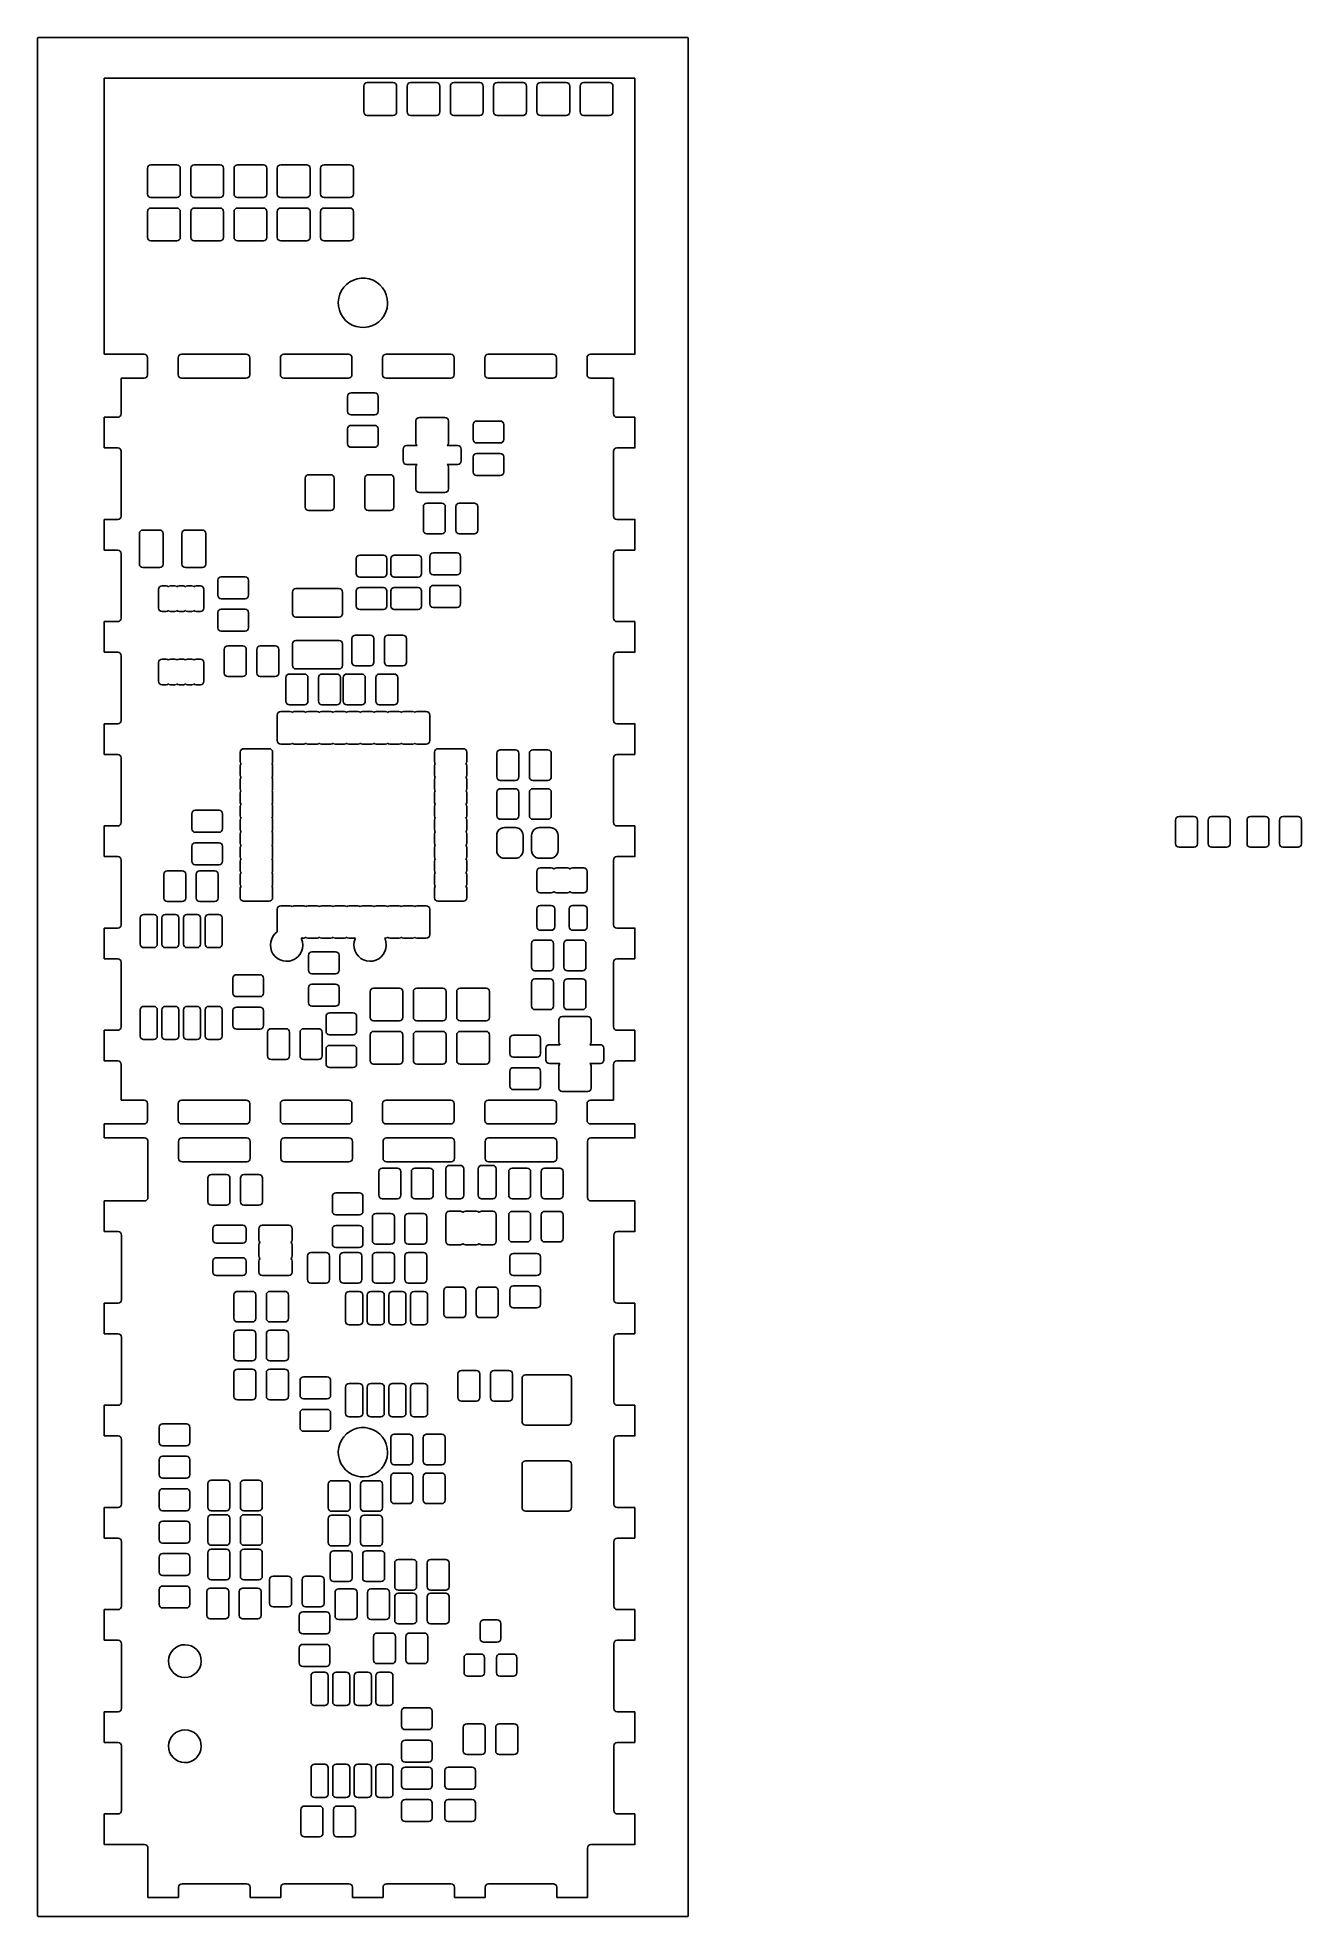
# Model space of a CAD drawing. Extents: x 0 to 2.92, y -0.01 to 4.33.
import ezdxf

# ---------------------------------------------------------------- set-up
doc = ezdxf.new("R2010")
doc.units = 0
doc.header["$MEASUREMENT"] = 0
doc.layers.add('BLACK', color=7, linetype='CONTINUOUS')

msp = doc.modelspace()

# ---------------------------------------------------------------- linework, layer by layer
at = {"layer": 'BLACK', "linetype": 'CONTINUOUS'}
for p, q in [((-0.001969, 4.33091), (-0.001392, 4.3323)), ((-0.001969, -0.009094), (-0.001969, 4.33091)), ((-0.001392, 4.3323), (0, 4.33287)), ((0, 4.33287), (1.5, 4.33287)), ((1.5, 4.33287), (1.50139, 4.3323)), ((1.50139, 4.3323), (1.50197, 4.33091)), ((1.50197, 4.33091), (1.50197, -0.009094)), ((1.37803, 4.23894), (0.151969, 4.23894)), ((0.151969, 4.23894), (0.151969, 3.60067)), ((0.752126, 4.22091), (0.752725, 4.22392)), ((0.752126, 4.16091), (0.752126, 4.22091)), ((0.752725, 4.22392), (0.754432, 4.22647)), ((0.754432, 4.22647), (0.756987, 4.22818)), ((0.756987, 4.22818), (0.76, 4.22878)), ((0.76, 4.22878), (0.82, 4.22878)), ((0.82, 4.22878), (0.823013, 4.22818)), ((0.823013, 4.22818), (0.825568, 4.22647)), ((0.825568, 4.22647), (0.827275, 4.22392)), ((0.827275, 4.22392), (0.827874, 4.22091)), ((0.827874, 4.22091), (0.827874, 4.16091)), ((0.852126, 4.22091), (0.852725, 4.22392)), ((0.852126, 4.16091), (0.852126, 4.22091)), ((0.852725, 4.22392), (0.854432, 4.22647)), ((0.854432, 4.22647), (0.856987, 4.22818)), ((0.856987, 4.22818), (0.86, 4.22878)), ((0.86, 4.22878), (0.92, 4.22878)), ((0.92, 4.22878), (0.923013, 4.22818)), ((0.923013, 4.22818), (0.925568, 4.22647)), ((0.925568, 4.22647), (0.927275, 4.22392)), ((0.927275, 4.22392), (0.927874, 4.22091)), ((0.927874, 4.22091), (0.927874, 4.16091)), ((0.952126, 4.22091), (0.952725, 4.22392)), ((0.952126, 4.16091), (0.952126, 4.22091)), ((0.952725, 4.22392), (0.954432, 4.22647)), ((0.954432, 4.22647), (0.956987, 4.22818)), ((0.956987, 4.22818), (0.96, 4.22878)), ((0.96, 4.22878), (1.02, 4.22878)), ((1.02, 4.22878), (1.02301, 4.22818)), ((1.02301, 4.22818), (1.02557, 4.22647)), ((1.02557, 4.22647), (1.02727, 4.22392)), ((1.02727, 4.22392), (1.02787, 4.22091)), ((1.02787, 4.22091), (1.02787, 4.16091)), ((1.05213, 4.22091), (1.05273, 4.22392)), ((1.05213, 4.16091), (1.05213, 4.22091)), ((1.05273, 4.22392), (1.05443, 4.22647)), ((1.05443, 4.22647), (1.05699, 4.22818)), ((1.05699, 4.22818), (1.06, 4.22878)), ((1.06, 4.22878), (1.12, 4.22878)), ((1.12, 4.22878), (1.12301, 4.22818)), ((1.12301, 4.22818), (1.12557, 4.22647)), ((1.12557, 4.22647), (1.12727, 4.22392)), ((1.12727, 4.22392), (1.12787, 4.22091)), ((1.12787, 4.22091), (1.12787, 4.16091)), ((1.15213, 4.22091), (1.15273, 4.22392)), ((1.15213, 4.16091), (1.15213, 4.22091)), ((1.15273, 4.22392), (1.15443, 4.22647)), ((1.15443, 4.22647), (1.15699, 4.22818)), ((1.15699, 4.22818), (1.16, 4.22878)), ((1.16, 4.22878), (1.22, 4.22878)), ((1.22, 4.22878), (1.22301, 4.22818)), ((1.22301, 4.22818), (1.22557, 4.22647)), ((1.22557, 4.22647), (1.22727, 4.22392)), ((1.22727, 4.22392), (1.22787, 4.22091)), ((1.22787, 4.22091), (1.22787, 4.16091)), ((1.25213, 4.22091), (1.25273, 4.22392)), ((1.25213, 4.16091), (1.25213, 4.22091)), ((1.25273, 4.22392), (1.25443, 4.22647)), ((1.25443, 4.22647), (1.25699, 4.22818)), ((1.25699, 4.22818), (1.26, 4.22878)), ((1.26, 4.22878), (1.32, 4.22878)), ((1.32, 4.22878), (1.32301, 4.22818)), ((1.32301, 4.22818), (1.32557, 4.22647)), ((1.32557, 4.22647), (1.32727, 4.22392)), ((1.32727, 4.22392), (1.32787, 4.22091)), ((1.32787, 4.22091), (1.32787, 4.16091)), ((1.37803, 3.60029), (1.37803, 4.23894)), ((0.752725, 4.15789), (0.752126, 4.16091)), ((0.754432, 4.15534), (0.752725, 4.15789)), ((0.756987, 4.15363), (0.754432, 4.15534)), ((0.76, 4.15303), (0.756987, 4.15363)), ((0.82, 4.15303), (0.76, 4.15303)), ((0.823013, 4.15363), (0.82, 4.15303)), ((0.825568, 4.15534), (0.823013, 4.15363)), ((0.827275, 4.15789), (0.825568, 4.15534)), ((0.827874, 4.16091), (0.827275, 4.15789)), ((0.852725, 4.15789), (0.852126, 4.16091)), ((0.854432, 4.15534), (0.852725, 4.15789)), ((0.856987, 4.15363), (0.854432, 4.15534)), ((0.86, 4.15303), (0.856987, 4.15363)), ((0.92, 4.15303), (0.86, 4.15303)), ((0.923013, 4.15363), (0.92, 4.15303)), ((0.925568, 4.15534), (0.923013, 4.15363)), ((0.927275, 4.15789), (0.925568, 4.15534)), ((0.927874, 4.16091), (0.927275, 4.15789)), ((0.952725, 4.15789), (0.952126, 4.16091)), ((0.954432, 4.15534), (0.952725, 4.15789)), ((0.956987, 4.15363), (0.954432, 4.15534)), ((0.96, 4.15303), (0.956987, 4.15363)), ((1.02, 4.15303), (0.96, 4.15303)), ((1.02301, 4.15363), (1.02, 4.15303)), ((1.02557, 4.15534), (1.02301, 4.15363)), ((1.02727, 4.15789), (1.02557, 4.15534)), ((1.02787, 4.16091), (1.02727, 4.15789)), ((1.05273, 4.15789), (1.05213, 4.16091)), ((1.05443, 4.15534), (1.05273, 4.15789)), ((1.05699, 4.15363), (1.05443, 4.15534)), ((1.06, 4.15303), (1.05699, 4.15363)), ((1.12, 4.15303), (1.06, 4.15303)), ((1.12301, 4.15363), (1.12, 4.15303)), ((1.12557, 4.15534), (1.12301, 4.15363)), ((1.12727, 4.15789), (1.12557, 4.15534)), ((1.12787, 4.16091), (1.12727, 4.15789)), ((1.15273, 4.15789), (1.15213, 4.16091)), ((1.15443, 4.15534), (1.15273, 4.15789)), ((1.15699, 4.15363), (1.15443, 4.15534)), ((1.16, 4.15303), (1.15699, 4.15363)), ((1.22, 4.15303), (1.16, 4.15303)), ((1.22301, 4.15363), (1.22, 4.15303)), ((1.22557, 4.15534), (1.22301, 4.15363)), ((1.22727, 4.15789), (1.22557, 4.15534)), ((1.22787, 4.16091), (1.22727, 4.15789)), ((1.25273, 4.15789), (1.25213, 4.16091)), ((1.25443, 4.15534), (1.25273, 4.15789)), ((1.25699, 4.15363), (1.25443, 4.15534)), ((1.26, 4.15303), (1.25699, 4.15363)), ((1.32, 4.15303), (1.26, 4.15303)), ((1.32301, 4.15363), (1.32, 4.15303)), ((1.32557, 4.15534), (1.32301, 4.15363)), ((1.32727, 4.15789), (1.32557, 4.15534)), ((1.32787, 4.16091), (1.32727, 4.15789)), ((0.252126, 4.03091), (0.252725, 4.03392)), ((0.252126, 3.97091), (0.252126, 4.03091)), ((0.252725, 4.03392), (0.254432, 4.03647)), ((0.254432, 4.03647), (0.256987, 4.03818)), ((0.256987, 4.03818), (0.26, 4.03878)), ((0.26, 4.03878), (0.32, 4.03878)), ((0.32, 4.03878), (0.323013, 4.03818)), ((0.323013, 4.03818), (0.325568, 4.03647)), ((0.325568, 4.03647), (0.327275, 4.03392)), ((0.327275, 4.03392), (0.327874, 4.03091)), ((0.327874, 4.03091), (0.327874, 3.97091)), ((0.352126, 4.03091), (0.352725, 4.03392)), ((0.352126, 3.97091), (0.352126, 4.03091)), ((0.352725, 4.03392), (0.354432, 4.03647)), ((0.354432, 4.03647), (0.356987, 4.03818)), ((0.356987, 4.03818), (0.36, 4.03878)), ((0.36, 4.03878), (0.42, 4.03878)), ((0.42, 4.03878), (0.423013, 4.03818)), ((0.423013, 4.03818), (0.425568, 4.03647)), ((0.425568, 4.03647), (0.427275, 4.03392)), ((0.427275, 4.03392), (0.427874, 4.03091)), ((0.427874, 4.03091), (0.427874, 3.97091)), ((0.452126, 4.03091), (0.452725, 4.03392)), ((0.452126, 3.97091), (0.452126, 4.03091)), ((0.452725, 4.03392), (0.454432, 4.03647)), ((0.454432, 4.03647), (0.456987, 4.03818)), ((0.456987, 4.03818), (0.46, 4.03878)), ((0.46, 4.03878), (0.52, 4.03878)), ((0.52, 4.03878), (0.523013, 4.03818)), ((0.523013, 4.03818), (0.525568, 4.03647)), ((0.525568, 4.03647), (0.527275, 4.03392)), ((0.527275, 4.03392), (0.527874, 4.03091)), ((0.527874, 4.03091), (0.527874, 3.97091)), ((0.552126, 4.03091), (0.552725, 4.03392)), ((0.552126, 3.97091), (0.552126, 4.03091)), ((0.552725, 4.03392), (0.554432, 4.03647)), ((0.554432, 4.03647), (0.556987, 4.03818)), ((0.556987, 4.03818), (0.56, 4.03878)), ((0.56, 4.03878), (0.62, 4.03878)), ((0.62, 4.03878), (0.623013, 4.03818)), ((0.623013, 4.03818), (0.625568, 4.03647)), ((0.625568, 4.03647), (0.627275, 4.03392)), ((0.627275, 4.03392), (0.627874, 4.03091)), ((0.627874, 4.03091), (0.627874, 3.97091)), ((0.652126, 4.03091), (0.652725, 4.03392)), ((0.652126, 3.97091), (0.652126, 4.03091)), ((0.652725, 4.03392), (0.654432, 4.03647)), ((0.654432, 4.03647), (0.656987, 4.03818)), ((0.656987, 4.03818), (0.66, 4.03878)), ((0.66, 4.03878), (0.72, 4.03878)), ((0.72, 4.03878), (0.723013, 4.03818)), ((0.723013, 4.03818), (0.725568, 4.03647)), ((0.725568, 4.03647), (0.727275, 4.03392)), ((0.727275, 4.03392), (0.727874, 4.03091)), ((0.727874, 4.03091), (0.727874, 3.97091)), ((0.252725, 3.96789), (0.252126, 3.97091)), ((0.254432, 3.96534), (0.252725, 3.96789)), ((0.256987, 3.96363), (0.254432, 3.96534)), ((0.26, 3.96303), (0.256987, 3.96363)), ((0.32, 3.96303), (0.26, 3.96303)), ((0.323013, 3.96363), (0.32, 3.96303)), ((0.325568, 3.96534), (0.323013, 3.96363)), ((0.327275, 3.96789), (0.325568, 3.96534)), ((0.327874, 3.97091), (0.327275, 3.96789)), ((0.352725, 3.96789), (0.352126, 3.97091)), ((0.354432, 3.96534), (0.352725, 3.96789)), ((0.356987, 3.96363), (0.354432, 3.96534)), ((0.36, 3.96303), (0.356987, 3.96363)), ((0.42, 3.96303), (0.36, 3.96303)), ((0.423013, 3.96363), (0.42, 3.96303)), ((0.425568, 3.96534), (0.423013, 3.96363)), ((0.427275, 3.96789), (0.425568, 3.96534)), ((0.427874, 3.97091), (0.427275, 3.96789)), ((0.452725, 3.96789), (0.452126, 3.97091)), ((0.454432, 3.96534), (0.452725, 3.96789)), ((0.456987, 3.96363), (0.454432, 3.96534)), ((0.46, 3.96303), (0.456987, 3.96363)), ((0.52, 3.96303), (0.46, 3.96303)), ((0.523013, 3.96363), (0.52, 3.96303)), ((0.525568, 3.96534), (0.523013, 3.96363)), ((0.527275, 3.96789), (0.525568, 3.96534)), ((0.527874, 3.97091), (0.527275, 3.96789)), ((0.552725, 3.96789), (0.552126, 3.97091)), ((0.554432, 3.96534), (0.552725, 3.96789)), ((0.556987, 3.96363), (0.554432, 3.96534)), ((0.56, 3.96303), (0.556987, 3.96363)), ((0.62, 3.96303), (0.56, 3.96303)), ((0.623013, 3.96363), (0.62, 3.96303)), ((0.625568, 3.96534), (0.623013, 3.96363)), ((0.627275, 3.96789), (0.625568, 3.96534)), ((0.627874, 3.97091), (0.627275, 3.96789)), ((0.652725, 3.96789), (0.652126, 3.97091)), ((0.654432, 3.96534), (0.652725, 3.96789)), ((0.656987, 3.96363), (0.654432, 3.96534)), ((0.66, 3.96303), (0.656987, 3.96363)), ((0.72, 3.96303), (0.66, 3.96303)), ((0.723013, 3.96363), (0.72, 3.96303)), ((0.725568, 3.96534), (0.723013, 3.96363)), ((0.727275, 3.96789), (0.725568, 3.96534)), ((0.727874, 3.97091), (0.727275, 3.96789)), ((0.252126, 3.93091), (0.252725, 3.93392)), ((0.252126, 3.87091), (0.252126, 3.93091)), ((0.252725, 3.93392), (0.254432, 3.93647)), ((0.254432, 3.93647), (0.256987, 3.93818)), ((0.256987, 3.93818), (0.26, 3.93878)), ((0.26, 3.93878), (0.32, 3.93878)), ((0.32, 3.93878), (0.323013, 3.93818)), ((0.323013, 3.93818), (0.325568, 3.93647)), ((0.325568, 3.93647), (0.327275, 3.93392)), ((0.327275, 3.93392), (0.327874, 3.93091)), ((0.327874, 3.93091), (0.327874, 3.87091)), ((0.352126, 3.93091), (0.352725, 3.93392)), ((0.352126, 3.87091), (0.352126, 3.93091)), ((0.352725, 3.93392), (0.354432, 3.93647)), ((0.354432, 3.93647), (0.356987, 3.93818)), ((0.356987, 3.93818), (0.36, 3.93878)), ((0.36, 3.93878), (0.42, 3.93878)), ((0.42, 3.93878), (0.423013, 3.93818)), ((0.423013, 3.93818), (0.425568, 3.93647)), ((0.425568, 3.93647), (0.427275, 3.93392)), ((0.427275, 3.93392), (0.427874, 3.93091)), ((0.427874, 3.93091), (0.427874, 3.87091)), ((0.452126, 3.93091), (0.452725, 3.93392)), ((0.452126, 3.87091), (0.452126, 3.93091)), ((0.452725, 3.93392), (0.454432, 3.93647)), ((0.454432, 3.93647), (0.456987, 3.93818)), ((0.456987, 3.93818), (0.46, 3.93878)), ((0.46, 3.93878), (0.52, 3.93878)), ((0.52, 3.93878), (0.523013, 3.93818)), ((0.523013, 3.93818), (0.525568, 3.93647)), ((0.525568, 3.93647), (0.527275, 3.93392)), ((0.527275, 3.93392), (0.527874, 3.93091)), ((0.527874, 3.93091), (0.527874, 3.87091)), ((0.552126, 3.93091), (0.552725, 3.93392)), ((0.552126, 3.87091), (0.552126, 3.93091)), ((0.552725, 3.93392), (0.554432, 3.93647)), ((0.554432, 3.93647), (0.556987, 3.93818)), ((0.556987, 3.93818), (0.56, 3.93878)), ((0.56, 3.93878), (0.62, 3.93878)), ((0.62, 3.93878), (0.623013, 3.93818)), ((0.623013, 3.93818), (0.625568, 3.93647)), ((0.625568, 3.93647), (0.627275, 3.93392)), ((0.627275, 3.93392), (0.627874, 3.93091)), ((0.627874, 3.93091), (0.627874, 3.87091)), ((0.652126, 3.93091), (0.652725, 3.93392)), ((0.652126, 3.87091), (0.652126, 3.93091)), ((0.652725, 3.93392), (0.654432, 3.93647)), ((0.654432, 3.93647), (0.656987, 3.93818)), ((0.656987, 3.93818), (0.66, 3.93878)), ((0.66, 3.93878), (0.72, 3.93878)), ((0.72, 3.93878), (0.723013, 3.93818)), ((0.723013, 3.93818), (0.725568, 3.93647)), ((0.725568, 3.93647), (0.727275, 3.93392)), ((0.727275, 3.93392), (0.727874, 3.93091)), ((0.727874, 3.93091), (0.727874, 3.87091)), ((0.252725, 3.86789), (0.252126, 3.87091)), ((0.254432, 3.86534), (0.252725, 3.86789)), ((0.327275, 3.86789), (0.325568, 3.86534)), ((0.327874, 3.87091), (0.327275, 3.86789)), ((0.352725, 3.86789), (0.352126, 3.87091)), ((0.354432, 3.86534), (0.352725, 3.86789)), ((0.427275, 3.86789), (0.425568, 3.86534)), ((0.427874, 3.87091), (0.427275, 3.86789)), ((0.452725, 3.86789), (0.452126, 3.87091)), ((0.454432, 3.86534), (0.452725, 3.86789)), ((0.527275, 3.86789), (0.525568, 3.86534)), ((0.527874, 3.87091), (0.527275, 3.86789)), ((0.552725, 3.86789), (0.552126, 3.87091)), ((0.554432, 3.86534), (0.552725, 3.86789)), ((0.627275, 3.86789), (0.625568, 3.86534)), ((0.627874, 3.87091), (0.627275, 3.86789)), ((0.652725, 3.86789), (0.652126, 3.87091)), ((0.654432, 3.86534), (0.652725, 3.86789)), ((0.727275, 3.86789), (0.725568, 3.86534)), ((0.727874, 3.87091), (0.727275, 3.86789)), ((0.256987, 3.86363), (0.254432, 3.86534)), ((0.26, 3.86303), (0.256987, 3.86363)), ((0.32, 3.86303), (0.26, 3.86303)), ((0.323013, 3.86363), (0.32, 3.86303)), ((0.325568, 3.86534), (0.323013, 3.86363)), ((0.356987, 3.86363), (0.354432, 3.86534)), ((0.36, 3.86303), (0.356987, 3.86363)), ((0.42, 3.86303), (0.36, 3.86303)), ((0.423013, 3.86363), (0.42, 3.86303)), ((0.425568, 3.86534), (0.423013, 3.86363)), ((0.456987, 3.86363), (0.454432, 3.86534)), ((0.46, 3.86303), (0.456987, 3.86363)), ((0.52, 3.86303), (0.46, 3.86303)), ((0.523013, 3.86363), (0.52, 3.86303)), ((0.525568, 3.86534), (0.523013, 3.86363)), ((0.556987, 3.86363), (0.554432, 3.86534)), ((0.56, 3.86303), (0.556987, 3.86363)), ((0.62, 3.86303), (0.56, 3.86303)), ((0.623013, 3.86363), (0.62, 3.86303)), ((0.625568, 3.86534), (0.623013, 3.86363)), ((0.656987, 3.86363), (0.654432, 3.86534)), ((0.66, 3.86303), (0.656987, 3.86363)), ((0.72, 3.86303), (0.66, 3.86303)), ((0.723013, 3.86363), (0.72, 3.86303)), ((0.725568, 3.86534), (0.723013, 3.86363)), ((0.693925, 3.73034), (0.696425, 3.73936)), ((0.696425, 3.73936), (0.700363, 3.74784)), ((0.700363, 3.74784), (0.705635, 3.75557)), ((0.705635, 3.75557), (0.712099, 3.76233)), ((0.712099, 3.76233), (0.71958, 3.76795)), ((0.71958, 3.76795), (0.727878, 3.77227)), ((0.727878, 3.77227), (0.73677, 3.77518)), ((0.73677, 3.77518), (0.746018, 3.77659)), ((0.746018, 3.77659), (0.755372, 3.77648)), ((0.755372, 3.77648), (0.764583, 3.77484)), ((0.764583, 3.77484), (0.773401, 3.77172)), ((0.773401, 3.77172), (0.781591, 3.76719)), ((0.781591, 3.76719), (0.788933, 3.7614)), ((0.788933, 3.7614), (0.795229, 3.75448)), ((0.795229, 3.75448), (0.800311, 3.74662)), ((0.800311, 3.74662), (0.804041, 3.73804)), ((0.804041, 3.73804), (0.80632, 3.72897)), ((0.69293, 3.72104), (0.693925, 3.73034)), ((0.693469, 3.7117), (0.69293, 3.72104)), ((0.695526, 3.70257), (0.693469, 3.7117)), ((0.699045, 3.69391), (0.695526, 3.70257)), ((0.703933, 3.68593), (0.699045, 3.69391)), ((0.803078, 3.69863), (0.798933, 3.69024)), ((0.805797, 3.70758), (0.803078, 3.69863)), ((0.807018, 3.71686), (0.805797, 3.70758)), ((0.80632, 3.72897), (0.807087, 3.71965)), ((0.807087, 3.71965), (0.807018, 3.71686)), ((0.710059, 3.67886), (0.703933, 3.68593)), ((0.717256, 3.67288), (0.710059, 3.67886)), ((0.725334, 3.66816), (0.717256, 3.67288)), ((0.734073, 3.66483), (0.725334, 3.66816)), ((0.743241, 3.66296), (0.734073, 3.66483)), ((0.75259, 3.66262), (0.743241, 3.66296)), ((0.761869, 3.66381), (0.75259, 3.66262)), ((0.77083, 3.66649), (0.761869, 3.66381)), ((0.779231, 3.67061), (0.77083, 3.66649)), ((0.786847, 3.67604), (0.779231, 3.67061)), ((0.793474, 3.68265), (0.786847, 3.67604)), ((0.798933, 3.69024), (0.793474, 3.68265)), ((0.151969, 3.60067), (0.244252, 3.60067)), ((0.244252, 3.60067), (0.247265, 3.60007)), ((0.247265, 3.60007), (0.24982, 3.59836)), ((0.24982, 3.59836), (0.251527, 3.59581)), ((0.251527, 3.59581), (0.252126, 3.5928)), ((0.252126, 3.5928), (0.252126, 3.55343)), ((0.322992, 3.5928), (0.323591, 3.59581)), ((0.322992, 3.55343), (0.322992, 3.5928)), ((0.323591, 3.59581), (0.325298, 3.59836)), ((0.325298, 3.59836), (0.327853, 3.60007)), ((0.327853, 3.60007), (0.330866, 3.60067)), ((0.330866, 3.60067), (0.480472, 3.60067)), ((0.480472, 3.60067), (0.483486, 3.60007)), ((0.483486, 3.60007), (0.48604, 3.59836)), ((0.48604, 3.59836), (0.487747, 3.59581)), ((0.487747, 3.59581), (0.488346, 3.5928)), ((0.488346, 3.5928), (0.488346, 3.55343)), ((0.559213, 3.5928), (0.559812, 3.59581)), ((0.559213, 3.55343), (0.559213, 3.5928)), ((0.559812, 3.59581), (0.561519, 3.59836)), ((0.561519, 3.59836), (0.564073, 3.60007)), ((0.564073, 3.60007), (0.567087, 3.60067)), ((0.567087, 3.60067), (0.716693, 3.60067)), ((0.716693, 3.60067), (0.719706, 3.60007)), ((0.719706, 3.60007), (0.722261, 3.59836)), ((0.722261, 3.59836), (0.723968, 3.59581)), ((0.723968, 3.59581), (0.724567, 3.5928)), ((0.724567, 3.5928), (0.724567, 3.55343)), ((0.795433, 3.5928), (0.796032, 3.59581)), ((0.795433, 3.55343), (0.795433, 3.5928)), ((0.796032, 3.59581), (0.797739, 3.59836)), ((0.797739, 3.59836), (0.800294, 3.60007)), ((0.800294, 3.60007), (0.803307, 3.60067)), ((0.803307, 3.60067), (0.952913, 3.60067)), ((0.952913, 3.60067), (0.955927, 3.60007)), ((0.955927, 3.60007), (0.958481, 3.59836)), ((0.958481, 3.59836), (0.960188, 3.59581)), ((0.960188, 3.59581), (0.960787, 3.5928)), ((0.960787, 3.5928), (0.960787, 3.55343)), ((1.03165, 3.5928), (1.03225, 3.59581)), ((1.03165, 3.55343), (1.03165, 3.5928)), ((1.03225, 3.59581), (1.03396, 3.59836)), ((1.03396, 3.59836), (1.03651, 3.60007)), ((1.03651, 3.60007), (1.03953, 3.60067)), ((1.03953, 3.60067), (1.18913, 3.60067)), ((1.18913, 3.60067), (1.19215, 3.60007)), ((1.19215, 3.60007), (1.1947, 3.59836)), ((1.1947, 3.59836), (1.19641, 3.59581)), ((1.19641, 3.59581), (1.19701, 3.5928)), ((1.19701, 3.5928), (1.19701, 3.55343)), ((1.26787, 3.5928), (1.26847, 3.59581)), ((1.26787, 3.55343), (1.26787, 3.5928)), ((1.26847, 3.59581), (1.27018, 3.59836)), ((1.27018, 3.59836), (1.27273, 3.60007)), ((1.27273, 3.60007), (1.27575, 3.60067)), ((1.27575, 3.60067), (1.37614, 3.60067)), ((1.37614, 3.60067), (1.37803, 3.60029)), ((0.244252, 3.54555), (0.191102, 3.54555)), ((0.191102, 3.54555), (0.191102, 3.46287)), ((0.247265, 3.54615), (0.244252, 3.54555)), ((0.24982, 3.54786), (0.247265, 3.54615)), ((0.251527, 3.55041), (0.24982, 3.54786)), ((0.252126, 3.55343), (0.251527, 3.55041)), ((0.323591, 3.55041), (0.322992, 3.55343)), ((0.325298, 3.54786), (0.323591, 3.55041)), ((0.327853, 3.54615), (0.325298, 3.54786)), ((0.330866, 3.54555), (0.327853, 3.54615)), ((0.480472, 3.54555), (0.330866, 3.54555)), ((0.483486, 3.54615), (0.480472, 3.54555)), ((0.48604, 3.54786), (0.483486, 3.54615)), ((0.487747, 3.55041), (0.48604, 3.54786)), ((0.488346, 3.55343), (0.487747, 3.55041)), ((0.559812, 3.55041), (0.559213, 3.55343)), ((0.561519, 3.54786), (0.559812, 3.55041)), ((0.564073, 3.54615), (0.561519, 3.54786)), ((0.567087, 3.54555), (0.564073, 3.54615)), ((0.716693, 3.54555), (0.567087, 3.54555)), ((0.719706, 3.54615), (0.716693, 3.54555)), ((0.722261, 3.54786), (0.719706, 3.54615)), ((0.723968, 3.55041), (0.722261, 3.54786)), ((0.724567, 3.55343), (0.723968, 3.55041)), ((0.796032, 3.55041), (0.795433, 3.55343)), ((0.797739, 3.54786), (0.796032, 3.55041)), ((0.800294, 3.54615), (0.797739, 3.54786)), ((0.803307, 3.54555), (0.800294, 3.54615)), ((0.952913, 3.54555), (0.803307, 3.54555)), ((0.955927, 3.54615), (0.952913, 3.54555)), ((0.958481, 3.54786), (0.955927, 3.54615)), ((0.960188, 3.55041), (0.958481, 3.54786)), ((0.960787, 3.55343), (0.960188, 3.55041)), ((1.03225, 3.55041), (1.03165, 3.55343)), ((1.03396, 3.54786), (1.03225, 3.55041)), ((1.03651, 3.54615), (1.03396, 3.54786)), ((1.03953, 3.54555), (1.03651, 3.54615)), ((1.18913, 3.54555), (1.03953, 3.54555)), ((1.19215, 3.54615), (1.18913, 3.54555)), ((1.1947, 3.54786), (1.19215, 3.54615)), ((1.19641, 3.55041), (1.1947, 3.54786)), ((1.19701, 3.55343), (1.19641, 3.55041)), ((1.26847, 3.55041), (1.26787, 3.55343)), ((1.27018, 3.54786), (1.26847, 3.55041)), ((1.27273, 3.54615), (1.27018, 3.54786)), ((1.27575, 3.54555), (1.27273, 3.54615)), ((1.3289, 3.54555), (1.27575, 3.54555)), ((1.3289, 3.46287), (1.3289, 3.54555)), ((0.714626, 3.50341), (0.715225, 3.50642)), ((0.714626, 3.46841), (0.714626, 3.50341)), ((0.715225, 3.50642), (0.716932, 3.50897)), ((0.716932, 3.50897), (0.719487, 3.51068)), ((0.719487, 3.51068), (0.7225, 3.51128)), ((0.7225, 3.51128), (0.7775, 3.51128)), ((0.7775, 3.51128), (0.780513, 3.51068)), ((0.780513, 3.51068), (0.783068, 3.50897)), ((0.783068, 3.50897), (0.784775, 3.50642)), ((0.784775, 3.50642), (0.785374, 3.50341)), ((0.785374, 3.50341), (0.785374, 3.46841)), ((0.183228, 3.455), (0.151969, 3.455)), ((0.151969, 3.455), (0.151969, 3.38413)), ((0.186242, 3.4556), (0.183228, 3.455)), ((0.188796, 3.45731), (0.186242, 3.4556)), ((0.190503, 3.45986), (0.188796, 3.45731)), ((0.191102, 3.46287), (0.190503, 3.45986)), ((0.715225, 3.46539), (0.714626, 3.46841)), ((0.716932, 3.46284), (0.715225, 3.46539)), ((0.715225, 3.43142), (0.716932, 3.43397)), ((0.719487, 3.46113), (0.716932, 3.46284)), ((0.716932, 3.43397), (0.719487, 3.43568)), ((0.7225, 3.46053), (0.719487, 3.46113)), ((0.719487, 3.43568), (0.7225, 3.43628)), ((0.7775, 3.46053), (0.7225, 3.46053)), ((0.7225, 3.43628), (0.7775, 3.43628)), ((0.780513, 3.46113), (0.7775, 3.46053)), ((0.7775, 3.43628), (0.780513, 3.43568)), ((0.783068, 3.46284), (0.780513, 3.46113)), ((0.780513, 3.43568), (0.783068, 3.43397)), ((0.784775, 3.46539), (0.783068, 3.46284)), ((0.783068, 3.43397), (0.784775, 3.43142)), ((0.785374, 3.46841), (0.784775, 3.46539)), ((0.872598, 3.4465), (0.873198, 3.44951)), ((0.872598, 3.39531), (0.872598, 3.4465)), ((0.873198, 3.44951), (0.874905, 3.45206)), ((0.874905, 3.45206), (0.877459, 3.45377)), ((0.877459, 3.45377), (0.880472, 3.45437)), ((0.880472, 3.45437), (0.939528, 3.45437)), ((0.939528, 3.45437), (0.942541, 3.45377)), ((0.942541, 3.45377), (0.945095, 3.45206)), ((0.945095, 3.45206), (0.946802, 3.44951)), ((0.946802, 3.44951), (0.947402, 3.4465)), ((0.947402, 3.4465), (0.947402, 3.39531)), ((1.00463, 3.43841), (1.00523, 3.44142)), ((1.00463, 3.40341), (1.00463, 3.43841)), ((1.00523, 3.44142), (1.00693, 3.44397)), ((1.00693, 3.44397), (1.00949, 3.44568)), ((1.00949, 3.44568), (1.0125, 3.44628)), ((1.0125, 3.44628), (1.0675, 3.44628)), ((1.0675, 3.44628), (1.07051, 3.44568)), ((1.07051, 3.44568), (1.07307, 3.44397)), ((1.07307, 3.44397), (1.07477, 3.44142)), ((1.07477, 3.44142), (1.07537, 3.43841)), ((1.07537, 3.43841), (1.07537, 3.40341)), ((1.3295, 3.45986), (1.3289, 3.46287)), ((1.3312, 3.45731), (1.3295, 3.45986)), ((1.33376, 3.4556), (1.3312, 3.45731)), ((1.33677, 3.455), (1.33376, 3.4556)), ((1.37614, 3.455), (1.33677, 3.455)), ((1.37803, 3.45538), (1.37614, 3.455)), ((1.37803, 3.38376), (1.37803, 3.45538)), ((0.714626, 3.42841), (0.715225, 3.43142)), ((0.714626, 3.39341), (0.714626, 3.42841)), ((0.715225, 3.39039), (0.714626, 3.39341)), ((0.716932, 3.38784), (0.715225, 3.39039)), ((0.784775, 3.39039), (0.783068, 3.38784)), ((0.784775, 3.43142), (0.785374, 3.42841)), ((0.785374, 3.39341), (0.784775, 3.39039)), ((0.785374, 3.42841), (0.785374, 3.39341)), ((0.845377, 3.3871), (0.847932, 3.38881)), ((0.847932, 3.38881), (0.850945, 3.38941)), ((0.850945, 3.38941), (0.87541, 3.38941)), ((0.873198, 3.3923), (0.872598, 3.39531)), ((0.874905, 3.38975), (0.873198, 3.3923)), ((0.87541, 3.38941), (0.874905, 3.38975)), ((0.945095, 3.38975), (0.94459, 3.38941)), ((0.94459, 3.38941), (0.969055, 3.38941)), ((0.946802, 3.3923), (0.945095, 3.38975)), ((0.947402, 3.39531), (0.946802, 3.3923)), ((0.969055, 3.38941), (0.972068, 3.38881)), ((0.972068, 3.38881), (0.974623, 3.3871)), ((1.00523, 3.40039), (1.00463, 3.40341)), ((1.00693, 3.39784), (1.00523, 3.40039)), ((1.00949, 3.39613), (1.00693, 3.39784)), ((1.0125, 3.39553), (1.00949, 3.39613)), ((1.0675, 3.39553), (1.0125, 3.39553)), ((1.07051, 3.39613), (1.0675, 3.39553)), ((1.07307, 3.39784), (1.07051, 3.39613)), ((1.07477, 3.40039), (1.07307, 3.39784)), ((1.07537, 3.40341), (1.07477, 3.40039)), ((0.151969, 3.38413), (0.183228, 3.38413)), ((0.183228, 3.38413), (0.186242, 3.38353)), ((0.186242, 3.38353), (0.188796, 3.38183)), ((0.188796, 3.38183), (0.190503, 3.37927)), ((0.190503, 3.37927), (0.191102, 3.37626)), ((0.191102, 3.37626), (0.191102, 3.22665)), ((0.719487, 3.38613), (0.716932, 3.38784)), ((0.7225, 3.38553), (0.719487, 3.38613)), ((0.7775, 3.38553), (0.7225, 3.38553)), ((0.780513, 3.38613), (0.7775, 3.38553)), ((0.783068, 3.38784), (0.780513, 3.38613)), ((0.843071, 3.38154), (0.84367, 3.38455)), ((0.843071, 3.35398), (0.843071, 3.38154)), ((0.84367, 3.35096), (0.843071, 3.35398)), ((0.84367, 3.38455), (0.845377, 3.3871)), ((0.845377, 3.34841), (0.84367, 3.35096)), ((0.847932, 3.3467), (0.845377, 3.34841)), ((0.850945, 3.3461), (0.847932, 3.3467)), ((0.87541, 3.3461), (0.850945, 3.3461)), ((0.873198, 3.34321), (0.874905, 3.34576)), ((0.874905, 3.34576), (0.87541, 3.3461)), ((0.969055, 3.3461), (0.94459, 3.3461)), ((0.94459, 3.3461), (0.945095, 3.34576)), ((0.945095, 3.34576), (0.946802, 3.34321)), ((0.972068, 3.3467), (0.969055, 3.3461)), ((0.974623, 3.34841), (0.972068, 3.3467)), ((0.974623, 3.3871), (0.97633, 3.38455)), ((0.97633, 3.35096), (0.974623, 3.34841)), ((0.97633, 3.38455), (0.976929, 3.38154)), ((0.976929, 3.35398), (0.97633, 3.35096)), ((0.976929, 3.38154), (0.976929, 3.35398)), ((1.00463, 3.36341), (1.00523, 3.36642)), ((1.00463, 3.32841), (1.00463, 3.36341)), ((1.00523, 3.36642), (1.00693, 3.36897)), ((1.00693, 3.36897), (1.00949, 3.37068)), ((1.00949, 3.37068), (1.0125, 3.37128)), ((1.0125, 3.37128), (1.0675, 3.37128)), ((1.0675, 3.37128), (1.07051, 3.37068)), ((1.07051, 3.37068), (1.07307, 3.36897)), ((1.07307, 3.36897), (1.07477, 3.36642)), ((1.07477, 3.36642), (1.07537, 3.36341)), ((1.07537, 3.36341), (1.07537, 3.32841)), ((1.3289, 3.37626), (1.3295, 3.37927)), ((1.3289, 3.22665), (1.3289, 3.37626)), ((1.3295, 3.37927), (1.3312, 3.38183)), ((1.3312, 3.38183), (1.33376, 3.38353)), ((1.33376, 3.38353), (1.33677, 3.38413)), ((1.33677, 3.38413), (1.37614, 3.38413)), ((1.37614, 3.38413), (1.37803, 3.38376)), ((0.616535, 3.31437), (0.617135, 3.31738)), ((0.616535, 3.24744), (0.616535, 3.31437)), ((0.617135, 3.31738), (0.618842, 3.31994)), ((0.618842, 3.31994), (0.621396, 3.32164)), ((0.621396, 3.32164), (0.624409, 3.32224)), ((0.624409, 3.32224), (0.675591, 3.32224)), ((0.675591, 3.32224), (0.678604, 3.32164)), ((0.678604, 3.32164), (0.681158, 3.31994)), ((0.681158, 3.31994), (0.682865, 3.31738)), ((0.682865, 3.31738), (0.683465, 3.31437)), ((0.683465, 3.31437), (0.683465, 3.24744)), ((0.754331, 3.31437), (0.75493, 3.31738)), ((0.754331, 3.24744), (0.754331, 3.31437)), ((0.75493, 3.31738), (0.756637, 3.31994)), ((0.756637, 3.31994), (0.759191, 3.32164)), ((0.759191, 3.32164), (0.762205, 3.32224)), ((0.762205, 3.32224), (0.813386, 3.32224)), ((0.813386, 3.32224), (0.816399, 3.32164)), ((0.816399, 3.32164), (0.818954, 3.31994)), ((0.818954, 3.31994), (0.82066, 3.31738)), ((0.82066, 3.31738), (0.82126, 3.31437)), ((0.82126, 3.31437), (0.82126, 3.24744)), ((0.872598, 3.3402), (0.873198, 3.34321)), ((0.872598, 3.28902), (0.872598, 3.3402)), ((0.946802, 3.34321), (0.947402, 3.3402)), ((0.947402, 3.3402), (0.947402, 3.28902)), ((1.00523, 3.32539), (1.00463, 3.32841)), ((1.00693, 3.32284), (1.00523, 3.32539)), ((1.00949, 3.32113), (1.00693, 3.32284)), ((1.0125, 3.32053), (1.00949, 3.32113)), ((1.0675, 3.32053), (1.0125, 3.32053)), ((1.07051, 3.32113), (1.0675, 3.32053)), ((1.07307, 3.32284), (1.07051, 3.32113)), ((1.07477, 3.32539), (1.07307, 3.32284)), ((1.07537, 3.32841), (1.07477, 3.32539)), ((0.873198, 3.286), (0.872598, 3.28902)), ((0.874905, 3.28345), (0.873198, 3.286)), ((0.877459, 3.28174), (0.874905, 3.28345)), ((0.880472, 3.28114), (0.877459, 3.28174)), ((0.939528, 3.28114), (0.880472, 3.28114)), ((0.942541, 3.28174), (0.939528, 3.28114)), ((0.945095, 3.28345), (0.942541, 3.28174)), ((0.946802, 3.286), (0.945095, 3.28345)), ((0.947402, 3.28902), (0.946802, 3.286)), ((0.183228, 3.21878), (0.151969, 3.21878)), ((0.151969, 3.21878), (0.151969, 3.14791)), ((0.186242, 3.21938), (0.183228, 3.21878)), ((0.188796, 3.22109), (0.186242, 3.21938)), ((0.190503, 3.22364), (0.188796, 3.22109)), ((0.191102, 3.22665), (0.190503, 3.22364)), ((0.617135, 3.24443), (0.616535, 3.24744)), ((0.618842, 3.24187), (0.617135, 3.24443)), ((0.621396, 3.24017), (0.618842, 3.24187)), ((0.624409, 3.23957), (0.621396, 3.24017)), ((0.675591, 3.23957), (0.624409, 3.23957)), ((0.678604, 3.24017), (0.675591, 3.23957)), ((0.681158, 3.24187), (0.678604, 3.24017)), ((0.682865, 3.24443), (0.681158, 3.24187)), ((0.683465, 3.24744), (0.682865, 3.24443)), ((0.75493, 3.24443), (0.754331, 3.24744)), ((0.756637, 3.24187), (0.75493, 3.24443)), ((0.759191, 3.24017), (0.756637, 3.24187)), ((0.762205, 3.23957), (0.759191, 3.24017)), ((0.813386, 3.23957), (0.762205, 3.23957)), ((0.816399, 3.24017), (0.813386, 3.23957)), ((0.818954, 3.24187), (0.816399, 3.24017)), ((0.82066, 3.24443), (0.818954, 3.24187)), ((0.82126, 3.24744), (0.82066, 3.24443)), ((0.889626, 3.24841), (0.890225, 3.25142)), ((0.889626, 3.19341), (0.889626, 3.24841)), ((0.890225, 3.25142), (0.891932, 3.25397)), ((0.891932, 3.25397), (0.894487, 3.25568)), ((0.894487, 3.25568), (0.8975, 3.25628)), ((0.8975, 3.25628), (0.9325, 3.25628)), ((0.9325, 3.25628), (0.935513, 3.25568)), ((0.935513, 3.25568), (0.938068, 3.25397)), ((0.938068, 3.25397), (0.939775, 3.25142)), ((0.939775, 3.25142), (0.940374, 3.24841)), ((0.940374, 3.24841), (0.940374, 3.19341)), ((0.964626, 3.24841), (0.965225, 3.25142)), ((0.964626, 3.19341), (0.964626, 3.24841)), ((0.965225, 3.25142), (0.966932, 3.25397)), ((0.966932, 3.25397), (0.969487, 3.25568)), ((0.969487, 3.25568), (0.9725, 3.25628)), ((0.9725, 3.25628), (1.0075, 3.25628)), ((1.0075, 3.25628), (1.01051, 3.25568)), ((1.01051, 3.25568), (1.01307, 3.25397)), ((1.01307, 3.25397), (1.01477, 3.25142)), ((1.01477, 3.25142), (1.01537, 3.24841)), ((1.01537, 3.24841), (1.01537, 3.19341)), ((1.3295, 3.22364), (1.3289, 3.22665)), ((1.3312, 3.22109), (1.3295, 3.22364)), ((1.33376, 3.21938), (1.3312, 3.22109)), ((1.33677, 3.21878), (1.33376, 3.21938)), ((1.37614, 3.21878), (1.33677, 3.21878)), ((1.37803, 3.21916), (1.37614, 3.21878)), ((1.37803, 3.14754), (1.37803, 3.21916)), ((0.233228, 3.18634), (0.233828, 3.18935)), ((0.233228, 3.11547), (0.233228, 3.18634)), ((0.233828, 3.18935), (0.235535, 3.19191)), ((0.235535, 3.19191), (0.238089, 3.19361)), ((0.238089, 3.19361), (0.241102, 3.19421)), ((0.241102, 3.19421), (0.280472, 3.19421)), ((0.280472, 3.19421), (0.283486, 3.19361)), ((0.283486, 3.19361), (0.28604, 3.19191)), ((0.28604, 3.19191), (0.287747, 3.18935)), ((0.287747, 3.18935), (0.288346, 3.18634)), ((0.288346, 3.18634), (0.288346, 3.11547)), ((0.331654, 3.18634), (0.332253, 3.18935)), ((0.331654, 3.11547), (0.331654, 3.18634)), ((0.332253, 3.18935), (0.33396, 3.19191)), ((0.33396, 3.19191), (0.336514, 3.19361)), ((0.336514, 3.19361), (0.339528, 3.19421)), ((0.339528, 3.19421), (0.378898, 3.19421)), ((0.378898, 3.19421), (0.381911, 3.19361)), ((0.381911, 3.19361), (0.384465, 3.19191)), ((0.384465, 3.19191), (0.386172, 3.18935)), ((0.386172, 3.18935), (0.386772, 3.18634)), ((0.386772, 3.18634), (0.386772, 3.11547)), ((0.890225, 3.19039), (0.889626, 3.19341)), ((0.891932, 3.18784), (0.890225, 3.19039)), ((0.894487, 3.18613), (0.891932, 3.18784)), ((0.8975, 3.18553), (0.894487, 3.18613)), ((0.9325, 3.18553), (0.8975, 3.18553)), ((0.935513, 3.18613), (0.9325, 3.18553)), ((0.938068, 3.18784), (0.935513, 3.18613)), ((0.939775, 3.19039), (0.938068, 3.18784)), ((0.940374, 3.19341), (0.939775, 3.19039)), ((0.965225, 3.19039), (0.964626, 3.19341)), ((0.966932, 3.18784), (0.965225, 3.19039)), ((0.969487, 3.18613), (0.966932, 3.18784)), ((0.9725, 3.18553), (0.969487, 3.18613)), ((1.0075, 3.18553), (0.9725, 3.18553)), ((1.01051, 3.18613), (1.0075, 3.18553)), ((1.01307, 3.18784), (1.01051, 3.18613)), ((1.01477, 3.19039), (1.01307, 3.18784)), ((1.01537, 3.19341), (1.01477, 3.19039)), ((0.151969, 3.14791), (0.183228, 3.14791)), ((0.183228, 3.14791), (0.186242, 3.14731)), ((0.186242, 3.14731), (0.188796, 3.14561)), ((0.188796, 3.14561), (0.190503, 3.14305)), ((0.190503, 3.14305), (0.191102, 3.14004)), ((0.191102, 3.14004), (0.191102, 2.99043)), ((0.734626, 3.12841), (0.735225, 3.13142)), ((0.734626, 3.09341), (0.734626, 3.12841)), ((0.735225, 3.13142), (0.736932, 3.13397)), ((0.736932, 3.13397), (0.739487, 3.13568)), ((0.739487, 3.13568), (0.7425, 3.13628)), ((0.7425, 3.13628), (0.7975, 3.13628)), ((0.7975, 3.13628), (0.800513, 3.13568)), ((0.800513, 3.13568), (0.803068, 3.13397)), ((0.803068, 3.13397), (0.804775, 3.13142)), ((0.804775, 3.13142), (0.805374, 3.12841)), ((0.805374, 3.12841), (0.805374, 3.09341)), ((0.814626, 3.12841), (0.815225, 3.13142)), ((0.814626, 3.09341), (0.814626, 3.12841)), ((0.815225, 3.13142), (0.816932, 3.13397)), ((0.816932, 3.13397), (0.819487, 3.13568)), ((0.819487, 3.13568), (0.8225, 3.13628)), ((0.8225, 3.13628), (0.8775, 3.13628)), ((0.8775, 3.13628), (0.880513, 3.13568)), ((0.880513, 3.13568), (0.883068, 3.13397)), ((0.883068, 3.13397), (0.884775, 3.13142)), ((0.884775, 3.13142), (0.885374, 3.12841)), ((0.885374, 3.12841), (0.885374, 3.09341)), ((0.904626, 3.13341), (0.905225, 3.13642)), ((0.904626, 3.09841), (0.904626, 3.13341)), ((0.905225, 3.13642), (0.906932, 3.13897)), ((0.906932, 3.13897), (0.909487, 3.14068)), ((0.909487, 3.14068), (0.9125, 3.14128)), ((0.9125, 3.14128), (0.9675, 3.14128)), ((0.9675, 3.14128), (0.970513, 3.14068)), ((0.970513, 3.14068), (0.973068, 3.13897)), ((0.973068, 3.13897), (0.974775, 3.13642)), ((0.974775, 3.13642), (0.975374, 3.13341)), ((0.975374, 3.13341), (0.975374, 3.09841)), ((1.3289, 3.14004), (1.3295, 3.14305)), ((1.3289, 2.99043), (1.3289, 3.14004)), ((1.3295, 3.14305), (1.3312, 3.14561)), ((1.3312, 3.14561), (1.33376, 3.14731)), ((1.33376, 3.14731), (1.33677, 3.14791)), ((1.33677, 3.14791), (1.37614, 3.14791)), ((1.37614, 3.14791), (1.37803, 3.14754)), ((0.233828, 3.11246), (0.233228, 3.11547)), ((0.235535, 3.1099), (0.233828, 3.11246)), ((0.238089, 3.1082), (0.235535, 3.1099)), ((0.241102, 3.1076), (0.238089, 3.1082)), ((0.280472, 3.1076), (0.241102, 3.1076)), ((0.283486, 3.1082), (0.280472, 3.1076)), ((0.28604, 3.1099), (0.283486, 3.1082)), ((0.287747, 3.11246), (0.28604, 3.1099)), ((0.288346, 3.11547), (0.287747, 3.11246)), ((0.332253, 3.11246), (0.331654, 3.11547)), ((0.33396, 3.1099), (0.332253, 3.11246)), ((0.336514, 3.1082), (0.33396, 3.1099)), ((0.339528, 3.1076), (0.336514, 3.1082)), ((0.378898, 3.1076), (0.339528, 3.1076)), ((0.381911, 3.1082), (0.378898, 3.1076)), ((0.384465, 3.1099), (0.381911, 3.1082)), ((0.386172, 3.11246), (0.384465, 3.1099)), ((0.386772, 3.11547), (0.386172, 3.11246)), ((0.416932, 3.08397), (0.419487, 3.08568)), ((0.419487, 3.08568), (0.4225, 3.08628)), ((0.4225, 3.08628), (0.4775, 3.08628)), ((0.4775, 3.08628), (0.480513, 3.08568)), ((0.480513, 3.08568), (0.483068, 3.08397)), ((0.735225, 3.09039), (0.734626, 3.09341)), ((0.736932, 3.08784), (0.735225, 3.09039)), ((0.739487, 3.08613), (0.736932, 3.08784)), ((0.7425, 3.08553), (0.739487, 3.08613)), ((0.7975, 3.08553), (0.7425, 3.08553)), ((0.800513, 3.08613), (0.7975, 3.08553)), ((0.803068, 3.08784), (0.800513, 3.08613)), ((0.804775, 3.09039), (0.803068, 3.08784)), ((0.805374, 3.09341), (0.804775, 3.09039)), ((0.815225, 3.09039), (0.814626, 3.09341)), ((0.816932, 3.08784), (0.815225, 3.09039)), ((0.819487, 3.08613), (0.816932, 3.08784)), ((0.8225, 3.08553), (0.819487, 3.08613)), ((0.8775, 3.08553), (0.8225, 3.08553)), ((0.880513, 3.08613), (0.8775, 3.08553)), ((0.883068, 3.08784), (0.880513, 3.08613)), ((0.884775, 3.09039), (0.883068, 3.08784)), ((0.885374, 3.09341), (0.884775, 3.09039)), ((0.905225, 3.09539), (0.904626, 3.09841)), ((0.906932, 3.09284), (0.905225, 3.09539)), ((0.909487, 3.09113), (0.906932, 3.09284)), ((0.9125, 3.09053), (0.909487, 3.09113)), ((0.9675, 3.09053), (0.9125, 3.09053)), ((0.970513, 3.09113), (0.9675, 3.09053)), ((0.973068, 3.09284), (0.970513, 3.09113)), ((0.974775, 3.09539), (0.973068, 3.09284)), ((0.975374, 3.09841), (0.974775, 3.09539)), ((0.277835, 3.0572), (0.278434, 3.06022)), ((0.277835, 3.0139), (0.277835, 3.0572)), ((0.278434, 3.06022), (0.280141, 3.06277)), ((0.280141, 3.06277), (0.282695, 3.06448)), ((0.282695, 3.06448), (0.285709, 3.06508)), ((0.285709, 3.06508), (0.295551, 3.06508)), ((0.295551, 3.06508), (0.298564, 3.06448)), ((0.298564, 3.06448), (0.300472, 3.0632)), ((0.300472, 3.0632), (0.30238, 3.06448)), ((0.30238, 3.06448), (0.305394, 3.06508)), ((0.305394, 3.06508), (0.315236, 3.06508)), ((0.315236, 3.06508), (0.318249, 3.06448)), ((0.318249, 3.06448), (0.320157, 3.0632)), ((0.320157, 3.0632), (0.322065, 3.06448)), ((0.322065, 3.06448), (0.325079, 3.06508)), ((0.325079, 3.06508), (0.334921, 3.06508)), ((0.334921, 3.06508), (0.337935, 3.06448)), ((0.337935, 3.06448), (0.339843, 3.0632)), ((0.339843, 3.0632), (0.341751, 3.06448)), ((0.341751, 3.06448), (0.344764, 3.06508)), ((0.344764, 3.06508), (0.354606, 3.06508)), ((0.354606, 3.06508), (0.35762, 3.06448)), ((0.35762, 3.06448), (0.359528, 3.0632)), ((0.359528, 3.0632), (0.361436, 3.06448)), ((0.361436, 3.06448), (0.364449, 3.06508)), ((0.364449, 3.06508), (0.374291, 3.06508)), ((0.374291, 3.06508), (0.377305, 3.06448)), ((0.377305, 3.06448), (0.379859, 3.06277)), ((0.379859, 3.06277), (0.381566, 3.06022)), ((0.381566, 3.06022), (0.382165, 3.0572)), ((0.382165, 3.0572), (0.382165, 3.0139)), ((0.414626, 3.07841), (0.415225, 3.08142)), ((0.414626, 3.04341), (0.414626, 3.07841)), ((0.415225, 3.04039), (0.414626, 3.04341)), ((0.415225, 3.08142), (0.416932, 3.08397)), ((0.483068, 3.08397), (0.484775, 3.08142)), ((0.484775, 3.08142), (0.485374, 3.07841)), ((0.485374, 3.04341), (0.484775, 3.04039)), ((0.485374, 3.07841), (0.485374, 3.04341)), ((0.587126, 3.05091), (0.587725, 3.05392)), ((0.587126, 3.00091), (0.587126, 3.05091)), ((0.587725, 3.05392), (0.589432, 3.05647)), ((0.589432, 3.05647), (0.591987, 3.05818)), ((0.591987, 3.05818), (0.595, 3.05878)), ((0.595, 3.05878), (0.695, 3.05878)), ((0.695, 3.05878), (0.698013, 3.05818)), ((0.698013, 3.05818), (0.700568, 3.05647)), ((0.700568, 3.05647), (0.702275, 3.05392)), ((0.702275, 3.05392), (0.702874, 3.05091)), ((0.702874, 3.05091), (0.702874, 3.00091)), ((0.734626, 3.05341), (0.735225, 3.05642)), ((0.734626, 3.01841), (0.734626, 3.05341)), ((0.735225, 3.05642), (0.736932, 3.05897)), ((0.736932, 3.05897), (0.739487, 3.06068)), ((0.739487, 3.06068), (0.7425, 3.06128)), ((0.7425, 3.06128), (0.7975, 3.06128)), ((0.7975, 3.06128), (0.800513, 3.06068)), ((0.800513, 3.06068), (0.803068, 3.05897)), ((0.803068, 3.05897), (0.804775, 3.05642)), ((0.804775, 3.05642), (0.805374, 3.05341)), ((0.805374, 3.05341), (0.805374, 3.01841)), ((0.814626, 3.05341), (0.815225, 3.05642)), ((0.814626, 3.01841), (0.814626, 3.05341)), ((0.815225, 3.05642), (0.816932, 3.05897)), ((0.816932, 3.05897), (0.819487, 3.06068)), ((0.819487, 3.06068), (0.8225, 3.06128)), ((0.8225, 3.06128), (0.8775, 3.06128)), ((0.8775, 3.06128), (0.880513, 3.06068)), ((0.880513, 3.06068), (0.883068, 3.05897)), ((0.883068, 3.05897), (0.884775, 3.05642)), ((0.884775, 3.05642), (0.885374, 3.05341)), ((0.885374, 3.05341), (0.885374, 3.01841)), ((0.904626, 3.05841), (0.905225, 3.06142)), ((0.904626, 3.02341), (0.904626, 3.05841)), ((0.905225, 3.06142), (0.906932, 3.06397)), ((0.906932, 3.06397), (0.909487, 3.06568)), ((0.909487, 3.06568), (0.9125, 3.06628)), ((0.9125, 3.06628), (0.9675, 3.06628)), ((0.9675, 3.06628), (0.970513, 3.06568)), ((0.970513, 3.06568), (0.973068, 3.06397)), ((0.973068, 3.06397), (0.974775, 3.06142)), ((0.974775, 3.06142), (0.975374, 3.05841)), ((0.975374, 3.05841), (0.975374, 3.02341)), ((0.278434, 3.01088), (0.277835, 3.0139)), ((0.280141, 3.00833), (0.278434, 3.01088)), ((0.282695, 3.00662), (0.280141, 3.00833)), ((0.285709, 3.00602), (0.282695, 3.00662)), ((0.295551, 3.00602), (0.285709, 3.00602)), ((0.298564, 3.00662), (0.295551, 3.00602)), ((0.300472, 3.0079), (0.298564, 3.00662)), ((0.30238, 3.00662), (0.300472, 3.0079)), ((0.305394, 3.00602), (0.30238, 3.00662)), ((0.315236, 3.00602), (0.305394, 3.00602)), ((0.318249, 3.00662), (0.315236, 3.00602)), ((0.320157, 3.0079), (0.318249, 3.00662)), ((0.322065, 3.00662), (0.320157, 3.0079)), ((0.325079, 3.00602), (0.322065, 3.00662)), ((0.334921, 3.00602), (0.325079, 3.00602)), ((0.337935, 3.00662), (0.334921, 3.00602)), ((0.339843, 3.0079), (0.337935, 3.00662)), ((0.341751, 3.00662), (0.339843, 3.0079)), ((0.344764, 3.00602), (0.341751, 3.00662)), ((0.354606, 3.00602), (0.344764, 3.00602)), ((0.35762, 3.00662), (0.354606, 3.00602)), ((0.359528, 3.0079), (0.35762, 3.00662)), ((0.361436, 3.00662), (0.359528, 3.0079)), ((0.364449, 3.00602), (0.361436, 3.00662)), ((0.374291, 3.00602), (0.364449, 3.00602)), ((0.377305, 3.00662), (0.374291, 3.00602)), ((0.379859, 3.00833), (0.377305, 3.00662)), ((0.381566, 3.01088), (0.379859, 3.00833)), ((0.382165, 3.0139), (0.381566, 3.01088)), ((0.414626, 3.00341), (0.415225, 3.00642)), ((0.414626, 2.96841), (0.414626, 3.00341)), ((0.416932, 3.03784), (0.415225, 3.04039)), ((0.415225, 3.00642), (0.416932, 3.00897)), ((0.419487, 3.03613), (0.416932, 3.03784)), ((0.416932, 3.00897), (0.419487, 3.01068)), ((0.4225, 3.03553), (0.419487, 3.03613)), ((0.419487, 3.01068), (0.4225, 3.01128)), ((0.4775, 3.03553), (0.4225, 3.03553)), ((0.4225, 3.01128), (0.4775, 3.01128)), ((0.480513, 3.03613), (0.4775, 3.03553)), ((0.4775, 3.01128), (0.480513, 3.01068)), ((0.483068, 3.03784), (0.480513, 3.03613)), ((0.480513, 3.01068), (0.483068, 3.00897)), ((0.484775, 3.04039), (0.483068, 3.03784)), ((0.483068, 3.00897), (0.484775, 3.00642)), ((0.484775, 3.00642), (0.485374, 3.00341)), ((0.485374, 3.00341), (0.485374, 2.96841)), ((0.587725, 2.99789), (0.587126, 3.00091)), ((0.589432, 2.99534), (0.587725, 2.99789)), ((0.702275, 2.99789), (0.700568, 2.99534)), ((0.702874, 3.00091), (0.702275, 2.99789)), ((0.735225, 3.01539), (0.734626, 3.01841)), ((0.736932, 3.01284), (0.735225, 3.01539)), ((0.739487, 3.01113), (0.736932, 3.01284)), ((0.7425, 3.01053), (0.739487, 3.01113)), ((0.7975, 3.01053), (0.7425, 3.01053)), ((0.800513, 3.01113), (0.7975, 3.01053)), ((0.803068, 3.01284), (0.800513, 3.01113)), ((0.804775, 3.01539), (0.803068, 3.01284)), ((0.805374, 3.01841), (0.804775, 3.01539)), ((0.815225, 3.01539), (0.814626, 3.01841)), ((0.816932, 3.01284), (0.815225, 3.01539)), ((0.819487, 3.01113), (0.816932, 3.01284)), ((0.8225, 3.01053), (0.819487, 3.01113)), ((0.8775, 3.01053), (0.8225, 3.01053)), ((0.880513, 3.01113), (0.8775, 3.01053)), ((0.883068, 3.01284), (0.880513, 3.01113)), ((0.884775, 3.01539), (0.883068, 3.01284)), ((0.885374, 3.01841), (0.884775, 3.01539)), ((0.905225, 3.02039), (0.904626, 3.02341)), ((0.906932, 3.01784), (0.905225, 3.02039)), ((0.909487, 3.01613), (0.906932, 3.01784)), ((0.9125, 3.01553), (0.909487, 3.01613)), ((0.9675, 3.01553), (0.9125, 3.01553)), ((0.970513, 3.01613), (0.9675, 3.01553)), ((0.973068, 3.01784), (0.970513, 3.01613)), ((0.974775, 3.02039), (0.973068, 3.01784)), ((0.975374, 3.02341), (0.974775, 3.02039)), ((0.183228, 2.98256), (0.151969, 2.98256)), ((0.151969, 2.98256), (0.151969, 2.91169)), ((0.186242, 2.98316), (0.183228, 2.98256)), ((0.188796, 2.98487), (0.186242, 2.98316)), ((0.190503, 2.98742), (0.188796, 2.98487)), ((0.191102, 2.99043), (0.190503, 2.98742)), ((0.415225, 2.96539), (0.414626, 2.96841)), ((0.416932, 2.96284), (0.415225, 2.96539)), ((0.419487, 2.96113), (0.416932, 2.96284)), ((0.4225, 2.96053), (0.419487, 2.96113)), ((0.4775, 2.96053), (0.4225, 2.96053)), ((0.480513, 2.96113), (0.4775, 2.96053)), ((0.483068, 2.96284), (0.480513, 2.96113)), ((0.484775, 2.96539), (0.483068, 2.96284)), ((0.485374, 2.96841), (0.484775, 2.96539)), ((0.591987, 2.99363), (0.589432, 2.99534)), ((0.595, 2.99303), (0.591987, 2.99363)), ((0.695, 2.99303), (0.595, 2.99303)), ((0.698013, 2.99363), (0.695, 2.99303)), ((0.700568, 2.99534), (0.698013, 2.99363)), ((1.3295, 2.98742), (1.3289, 2.99043)), ((1.3312, 2.98487), (1.3295, 2.98742)), ((1.33376, 2.98316), (1.3312, 2.98487)), ((1.33677, 2.98256), (1.33376, 2.98316)), ((1.37614, 2.98256), (1.33677, 2.98256)), ((1.37803, 2.98293), (1.37614, 2.98256)), ((1.37803, 2.91132), (1.37803, 2.98293)), ((0.151969, 2.91169), (0.183228, 2.91169)), ((0.183228, 2.91169), (0.186242, 2.91109)), ((0.186242, 2.91109), (0.188796, 2.90939)), ((0.429626, 2.91841), (0.430225, 2.92142)), ((0.429626, 2.86341), (0.429626, 2.91841)), ((0.430225, 2.92142), (0.431932, 2.92397)), ((0.431932, 2.92397), (0.434487, 2.92568)), ((0.434487, 2.92568), (0.4375, 2.92628)), ((0.4375, 2.92628), (0.4725, 2.92628)), ((0.4725, 2.92628), (0.475513, 2.92568)), ((0.475513, 2.92568), (0.478068, 2.92397)), ((0.478068, 2.92397), (0.479775, 2.92142)), ((0.479775, 2.92142), (0.480374, 2.91841)), ((0.480374, 2.91841), (0.480374, 2.86341)), ((0.504626, 2.91841), (0.505225, 2.92142)), ((0.504626, 2.86341), (0.504626, 2.91841)), ((0.505225, 2.92142), (0.506932, 2.92397)), ((0.506932, 2.92397), (0.509487, 2.92568)), ((0.509487, 2.92568), (0.5125, 2.92628)), ((0.5125, 2.92628), (0.5475, 2.92628)), ((0.5475, 2.92628), (0.550513, 2.92568)), ((0.550513, 2.92568), (0.553068, 2.92397)), ((0.553068, 2.92397), (0.554775, 2.92142)), ((0.554775, 2.92142), (0.555374, 2.91841)), ((0.555374, 2.91841), (0.555374, 2.86341)), ((0.587126, 2.93091), (0.587725, 2.93392)), ((0.587126, 2.88091), (0.587126, 2.93091)), ((0.587725, 2.93392), (0.589432, 2.93647)), ((0.589432, 2.93647), (0.591987, 2.93818)), ((0.591987, 2.93818), (0.595, 2.93878)), ((0.595, 2.93878), (0.695, 2.93878)), ((0.695, 2.93878), (0.698013, 2.93818)), ((0.698013, 2.93818), (0.700568, 2.93647)), ((0.700568, 2.93647), (0.702275, 2.93392)), ((0.702275, 2.93392), (0.702874, 2.93091)), ((0.702874, 2.93091), (0.702874, 2.88091)), ((0.724626, 2.94341), (0.725225, 2.94642)), ((0.724626, 2.88841), (0.724626, 2.94341)), ((0.725225, 2.94642), (0.726932, 2.94897)), ((0.726932, 2.94897), (0.729487, 2.95068)), ((0.729487, 2.95068), (0.7325, 2.95128)), ((0.7325, 2.95128), (0.7675, 2.95128)), ((0.7675, 2.95128), (0.770513, 2.95068)), ((0.770513, 2.95068), (0.773068, 2.94897)), ((0.773068, 2.94897), (0.774775, 2.94642)), ((0.774775, 2.94642), (0.775374, 2.94341)), ((0.775374, 2.94341), (0.775374, 2.88841)), ((0.799626, 2.94341), (0.800225, 2.94642)), ((0.799626, 2.88841), (0.799626, 2.94341)), ((0.800225, 2.94642), (0.801932, 2.94897)), ((0.801932, 2.94897), (0.804487, 2.95068)), ((0.804487, 2.95068), (0.8075, 2.95128)), ((0.8075, 2.95128), (0.8425, 2.95128)), ((0.8425, 2.95128), (0.845513, 2.95068)), ((0.845513, 2.95068), (0.848068, 2.94897)), ((0.848068, 2.94897), (0.849775, 2.94642)), ((0.849775, 2.94642), (0.850374, 2.94341)), ((0.850374, 2.94341), (0.850374, 2.88841)), ((1.3312, 2.90939), (1.33376, 2.91109)), ((1.33376, 2.91109), (1.33677, 2.91169)), ((1.33677, 2.91169), (1.37614, 2.91169)), ((1.37614, 2.91169), (1.37803, 2.91132)), ((0.188796, 2.90939), (0.190503, 2.90683)), ((0.190503, 2.90683), (0.191102, 2.90382)), ((0.191102, 2.90382), (0.191102, 2.75421)), ((0.277835, 2.88791), (0.278434, 2.89093)), ((0.277835, 2.84461), (0.277835, 2.88791)), ((0.278434, 2.89093), (0.280141, 2.89348)), ((0.280141, 2.89348), (0.282695, 2.89519)), ((0.282695, 2.89519), (0.285709, 2.89579)), ((0.285709, 2.89579), (0.295551, 2.89579)), ((0.295551, 2.89579), (0.298564, 2.89519)), ((0.298564, 2.89519), (0.300472, 2.89391)), ((0.300472, 2.89391), (0.30238, 2.89519)), ((0.30238, 2.89519), (0.305394, 2.89579)), ((0.305394, 2.89579), (0.315236, 2.89579)), ((0.315236, 2.89579), (0.318249, 2.89519)), ((0.318249, 2.89519), (0.320157, 2.89391)), ((0.320157, 2.89391), (0.322065, 2.89519)), ((0.322065, 2.89519), (0.325079, 2.89579)), ((0.325079, 2.89579), (0.334921, 2.89579)), ((0.334921, 2.89579), (0.337935, 2.89519)), ((0.337935, 2.89519), (0.339843, 2.89391)), ((0.339843, 2.89391), (0.341751, 2.89519)), ((0.341751, 2.89519), (0.344764, 2.89579)), ((0.344764, 2.89579), (0.354606, 2.89579)), ((0.354606, 2.89579), (0.35762, 2.89519)), ((0.35762, 2.89519), (0.359528, 2.89391)), ((0.359528, 2.89391), (0.361436, 2.89519)), ((0.361436, 2.89519), (0.364449, 2.89579)), ((0.364449, 2.89579), (0.374291, 2.89579)), ((0.374291, 2.89579), (0.377305, 2.89519)), ((0.377305, 2.89519), (0.379859, 2.89348)), ((0.379859, 2.89348), (0.381566, 2.89093)), ((0.381566, 2.89093), (0.382165, 2.88791)), ((0.382165, 2.88791), (0.382165, 2.84461)), ((0.587725, 2.87789), (0.587126, 2.88091)), ((0.589432, 2.87534), (0.587725, 2.87789)), ((0.591987, 2.87363), (0.589432, 2.87534)), ((0.595, 2.87303), (0.591987, 2.87363)), ((0.695, 2.87303), (0.595, 2.87303)), ((0.698013, 2.87363), (0.695, 2.87303)), ((0.700568, 2.87534), (0.698013, 2.87363)), ((0.702275, 2.87789), (0.700568, 2.87534)), ((0.702874, 2.88091), (0.702275, 2.87789)), ((0.725225, 2.88539), (0.724626, 2.88841)), ((0.726932, 2.88284), (0.725225, 2.88539)), ((0.729487, 2.88113), (0.726932, 2.88284)), ((0.7325, 2.88053), (0.729487, 2.88113)), ((0.7675, 2.88053), (0.7325, 2.88053)), ((0.770513, 2.88113), (0.7675, 2.88053)), ((0.773068, 2.88284), (0.770513, 2.88113)), ((0.774775, 2.88539), (0.773068, 2.88284)), ((0.775374, 2.88841), (0.774775, 2.88539)), ((0.800225, 2.88539), (0.799626, 2.88841)), ((0.801932, 2.88284), (0.800225, 2.88539)), ((0.804487, 2.88113), (0.801932, 2.88284)), ((0.8075, 2.88053), (0.804487, 2.88113)), ((0.8425, 2.88053), (0.8075, 2.88053)), ((0.845513, 2.88113), (0.8425, 2.88053)), ((0.848068, 2.88284), (0.845513, 2.88113)), ((0.849775, 2.88539), (0.848068, 2.88284)), ((0.850374, 2.88841), (0.849775, 2.88539)), ((1.3289, 2.90382), (1.3295, 2.90683)), ((1.3289, 2.75421), (1.3289, 2.90382)), ((1.3295, 2.90683), (1.3312, 2.90939)), ((0.278434, 2.84159), (0.277835, 2.84461)), ((0.280141, 2.83904), (0.278434, 2.84159)), ((0.282695, 2.83733), (0.280141, 2.83904)), ((0.285709, 2.83673), (0.282695, 2.83733)), ((0.295551, 2.83673), (0.285709, 2.83673)), ((0.298564, 2.83733), (0.295551, 2.83673)), ((0.300472, 2.83861), (0.298564, 2.83733)), ((0.30238, 2.83733), (0.300472, 2.83861)), ((0.305394, 2.83673), (0.30238, 2.83733)), ((0.315236, 2.83673), (0.305394, 2.83673)), ((0.318249, 2.83733), (0.315236, 2.83673)), ((0.320157, 2.83861), (0.318249, 2.83733)), ((0.322065, 2.83733), (0.320157, 2.83861)), ((0.325079, 2.83673), (0.322065, 2.83733)), ((0.334921, 2.83673), (0.325079, 2.83673)), ((0.337935, 2.83733), (0.334921, 2.83673)), ((0.339843, 2.83861), (0.337935, 2.83733)), ((0.341751, 2.83733), (0.339843, 2.83861)), ((0.344764, 2.83673), (0.341751, 2.83733)), ((0.354606, 2.83673), (0.344764, 2.83673)), ((0.35762, 2.83733), (0.354606, 2.83673)), ((0.359528, 2.83861), (0.35762, 2.83733)), ((0.361436, 2.83733), (0.359528, 2.83861)), ((0.364449, 2.83673), (0.361436, 2.83733)), ((0.374291, 2.83673), (0.364449, 2.83673)), ((0.377305, 2.83733), (0.374291, 2.83673)), ((0.379859, 2.83904), (0.377305, 2.83733)), ((0.381566, 2.84159), (0.379859, 2.83904)), ((0.382165, 2.84461), (0.381566, 2.84159)), ((0.430225, 2.86039), (0.429626, 2.86341)), ((0.431932, 2.85784), (0.430225, 2.86039)), ((0.434487, 2.85613), (0.431932, 2.85784)), ((0.4375, 2.85553), (0.434487, 2.85613)), ((0.4725, 2.85553), (0.4375, 2.85553)), ((0.475513, 2.85613), (0.4725, 2.85553)), ((0.478068, 2.85784), (0.475513, 2.85613)), ((0.479775, 2.86039), (0.478068, 2.85784)), ((0.480374, 2.86341), (0.479775, 2.86039)), ((0.505225, 2.86039), (0.504626, 2.86341)), ((0.506932, 2.85784), (0.505225, 2.86039)), ((0.509487, 2.85613), (0.506932, 2.85784)), ((0.5125, 2.85553), (0.509487, 2.85613)), ((0.5475, 2.85553), (0.5125, 2.85553)), ((0.550513, 2.85613), (0.5475, 2.85553)), ((0.553068, 2.85784), (0.550513, 2.85613)), ((0.554775, 2.86039), (0.553068, 2.85784)), ((0.555374, 2.86341), (0.554775, 2.86039)), ((0.572126, 2.85341), (0.572725, 2.85642)), ((0.572126, 2.79841), (0.572126, 2.85341)), ((0.572725, 2.85642), (0.574432, 2.85897)), ((0.574432, 2.85897), (0.576987, 2.86068)), ((0.576987, 2.86068), (0.58, 2.86128)), ((0.58, 2.86128), (0.615, 2.86128)), ((0.615, 2.86128), (0.618013, 2.86068)), ((0.618013, 2.86068), (0.620568, 2.85897)), ((0.620568, 2.85897), (0.622275, 2.85642)), ((0.622275, 2.85642), (0.622874, 2.85341)), ((0.622874, 2.85341), (0.622874, 2.79841)), ((0.647126, 2.85341), (0.647725, 2.85642)), ((0.647126, 2.79841), (0.647126, 2.85341)), ((0.647725, 2.85642), (0.649432, 2.85897)), ((0.649432, 2.85897), (0.651987, 2.86068)), ((0.651987, 2.86068), (0.655, 2.86128)), ((0.655, 2.86128), (0.69, 2.86128)), ((0.69, 2.86128), (0.693013, 2.86068)), ((0.693013, 2.86068), (0.695568, 2.85897)), ((0.695568, 2.85897), (0.697275, 2.85642)), ((0.697275, 2.85642), (0.697874, 2.85341)), ((0.697874, 2.85341), (0.697874, 2.79841)), ((0.704626, 2.85341), (0.705225, 2.85642)), ((0.704626, 2.79841), (0.704626, 2.85341)), ((0.705225, 2.85642), (0.706932, 2.85897)), ((0.706932, 2.85897), (0.709487, 2.86068)), ((0.709487, 2.86068), (0.7125, 2.86128)), ((0.7125, 2.86128), (0.7475, 2.86128)), ((0.7475, 2.86128), (0.750513, 2.86068)), ((0.750513, 2.86068), (0.753068, 2.85897)), ((0.753068, 2.85897), (0.754775, 2.85642)), ((0.754775, 2.85642), (0.755374, 2.85341)), ((0.755374, 2.85341), (0.755374, 2.79841)), ((0.779626, 2.85341), (0.780225, 2.85642)), ((0.779626, 2.79841), (0.779626, 2.85341)), ((0.780225, 2.85642), (0.781932, 2.85897)), ((0.781932, 2.85897), (0.784487, 2.86068)), ((0.784487, 2.86068), (0.7875, 2.86128)), ((0.7875, 2.86128), (0.8225, 2.86128)), ((0.8225, 2.86128), (0.825513, 2.86068)), ((0.825513, 2.86068), (0.828068, 2.85897)), ((0.828068, 2.85897), (0.829775, 2.85642)), ((0.829775, 2.85642), (0.830374, 2.85341)), ((0.830374, 2.85341), (0.830374, 2.79841)), ((0.572725, 2.79539), (0.572126, 2.79841)), ((0.574432, 2.79284), (0.572725, 2.79539)), ((0.576987, 2.79113), (0.574432, 2.79284)), ((0.58, 2.79053), (0.576987, 2.79113)), ((0.615, 2.79053), (0.58, 2.79053)), ((0.618013, 2.79113), (0.615, 2.79053)), ((0.620568, 2.79284), (0.618013, 2.79113)), ((0.622275, 2.79539), (0.620568, 2.79284)), ((0.622874, 2.79841), (0.622275, 2.79539)), ((0.647725, 2.79539), (0.647126, 2.79841)), ((0.649432, 2.79284), (0.647725, 2.79539)), ((0.651987, 2.79113), (0.649432, 2.79284)), ((0.655, 2.79053), (0.651987, 2.79113)), ((0.69, 2.79053), (0.655, 2.79053)), ((0.693013, 2.79113), (0.69, 2.79053)), ((0.695568, 2.79284), (0.693013, 2.79113)), ((0.697275, 2.79539), (0.695568, 2.79284)), ((0.697874, 2.79841), (0.697275, 2.79539)), ((0.705225, 2.79539), (0.704626, 2.79841)), ((0.706932, 2.79284), (0.705225, 2.79539)), ((0.709487, 2.79113), (0.706932, 2.79284)), ((0.7125, 2.79053), (0.709487, 2.79113)), ((0.7475, 2.79053), (0.7125, 2.79053)), ((0.750513, 2.79113), (0.7475, 2.79053)), ((0.753068, 2.79284), (0.750513, 2.79113)), ((0.754775, 2.79539), (0.753068, 2.79284)), ((0.755374, 2.79841), (0.754775, 2.79539)), ((0.780225, 2.79539), (0.779626, 2.79841)), ((0.781932, 2.79284), (0.780225, 2.79539)), ((0.784487, 2.79113), (0.781932, 2.79284)), ((0.7875, 2.79053), (0.784487, 2.79113)), ((0.8225, 2.79053), (0.7875, 2.79053)), ((0.825513, 2.79113), (0.8225, 2.79053)), ((0.828068, 2.79284), (0.825513, 2.79113)), ((0.829775, 2.79539), (0.828068, 2.79284)), ((0.830374, 2.79841), (0.829775, 2.79539)), ((0.183228, 2.74634), (0.151969, 2.74634)), ((0.151969, 2.74634), (0.151969, 2.67547)), ((0.186242, 2.74694), (0.183228, 2.74634)), ((0.188796, 2.74864), (0.186242, 2.74694)), ((0.190503, 2.7512), (0.188796, 2.74864)), ((0.191102, 2.75421), (0.190503, 2.7512)), ((0.55202, 2.7665), (0.552619, 2.76951)), ((0.55202, 2.70744), (0.55202, 2.7665)), ((0.552619, 2.76951), (0.554326, 2.77207)), ((0.554326, 2.77207), (0.55688, 2.77377)), ((0.55688, 2.77377), (0.559894, 2.77437)), ((0.559894, 2.77437), (0.581547, 2.77437)), ((0.581547, 2.77437), (0.584561, 2.77377)), ((0.584561, 2.77377), (0.586469, 2.7725)), ((0.586469, 2.7725), (0.588376, 2.77377)), ((0.588376, 2.77377), (0.59139, 2.77437)), ((0.59139, 2.77437), (0.613043, 2.77437)), ((0.613043, 2.77437), (0.616057, 2.77377)), ((0.616057, 2.77377), (0.617965, 2.7725)), ((0.617965, 2.7725), (0.619873, 2.77377)), ((0.619873, 2.77377), (0.622886, 2.77437)), ((0.622886, 2.77437), (0.644539, 2.77437)), ((0.644539, 2.77437), (0.647553, 2.77377)), ((0.647553, 2.77377), (0.649461, 2.7725)), ((0.649461, 2.7725), (0.651369, 2.77377)), ((0.651369, 2.77377), (0.654382, 2.77437)), ((0.654382, 2.77437), (0.676035, 2.77437)), ((0.676035, 2.77437), (0.679049, 2.77377)), ((0.679049, 2.77377), (0.680957, 2.7725)), ((0.680957, 2.7725), (0.682865, 2.77377)), ((0.682865, 2.77377), (0.685878, 2.77437)), ((0.685878, 2.77437), (0.707531, 2.77437)), ((0.707531, 2.77437), (0.710545, 2.77377)), ((0.710545, 2.77377), (0.712453, 2.7725)), ((0.712453, 2.7725), (0.714361, 2.77377)), ((0.714361, 2.77377), (0.717374, 2.77437)), ((0.717374, 2.77437), (0.739028, 2.77437)), ((0.739028, 2.77437), (0.742041, 2.77377)), ((0.742041, 2.77377), (0.743949, 2.7725)), ((0.743949, 2.7725), (0.745857, 2.77377)), ((0.745857, 2.77377), (0.74887, 2.77437)), ((0.74887, 2.77437), (0.770524, 2.77437)), ((0.770524, 2.77437), (0.773537, 2.77377)), ((0.773537, 2.77377), (0.775445, 2.7725)), ((0.775445, 2.7725), (0.777353, 2.77377)), ((0.777353, 2.77377), (0.780366, 2.77437)), ((0.780366, 2.77437), (0.80202, 2.77437)), ((0.80202, 2.77437), (0.805033, 2.77377)), ((0.805033, 2.77377), (0.806941, 2.7725)), ((0.806941, 2.7725), (0.808849, 2.77377)), ((0.808849, 2.77377), (0.811862, 2.77437)), ((0.811862, 2.77437), (0.833516, 2.77437)), ((0.833516, 2.77437), (0.836529, 2.77377)), ((0.836529, 2.77377), (0.838437, 2.7725)), ((0.838437, 2.7725), (0.840345, 2.77377)), ((0.840345, 2.77377), (0.843358, 2.77437)), ((0.843358, 2.77437), (0.865012, 2.77437)), ((0.865012, 2.77437), (0.868025, 2.77377)), ((0.868025, 2.77377), (0.869933, 2.7725)), ((0.869933, 2.7725), (0.871841, 2.77377)), ((0.871841, 2.77377), (0.874854, 2.77437)), ((0.874854, 2.77437), (0.896508, 2.77437)), ((0.896508, 2.77437), (0.899521, 2.77377)), ((0.899521, 2.77377), (0.902076, 2.77207)), ((0.902076, 2.77207), (0.903783, 2.76951)), ((0.903783, 2.76951), (0.904382, 2.7665)), ((0.904382, 2.7665), (0.904382, 2.70744)), ((1.3295, 2.7512), (1.3289, 2.75421)), ((1.3312, 2.74864), (1.3295, 2.7512)), ((1.33376, 2.74694), (1.3312, 2.74864)), ((1.33677, 2.74634), (1.33376, 2.74694)), ((1.37614, 2.74634), (1.33677, 2.74634)), ((1.37803, 2.74671), (1.37614, 2.74634)), ((1.37803, 2.6751), (1.37803, 2.74671)), ((0.552619, 2.70443), (0.55202, 2.70744)), ((0.554326, 2.70188), (0.552619, 2.70443)), ((0.55688, 2.70017), (0.554326, 2.70188)), ((0.559894, 2.69957), (0.55688, 2.70017)), ((0.581547, 2.69957), (0.559894, 2.69957)), ((0.584561, 2.70017), (0.581547, 2.69957)), ((0.586469, 2.70145), (0.584561, 2.70017)), ((0.588376, 2.70017), (0.586469, 2.70145)), ((0.59139, 2.69957), (0.588376, 2.70017)), ((0.613043, 2.69957), (0.59139, 2.69957)), ((0.616057, 2.70017), (0.613043, 2.69957)), ((0.617965, 2.70145), (0.616057, 2.70017)), ((0.619873, 2.70017), (0.617965, 2.70145)), ((0.622886, 2.69957), (0.619873, 2.70017)), ((0.644539, 2.69957), (0.622886, 2.69957)), ((0.647553, 2.70017), (0.644539, 2.69957)), ((0.649461, 2.70145), (0.647553, 2.70017)), ((0.651369, 2.70017), (0.649461, 2.70145)), ((0.654382, 2.69957), (0.651369, 2.70017)), ((0.676035, 2.69957), (0.654382, 2.69957)), ((0.679049, 2.70017), (0.676035, 2.69957)), ((0.680957, 2.70145), (0.679049, 2.70017)), ((0.682865, 2.70017), (0.680957, 2.70145)), ((0.685878, 2.69957), (0.682865, 2.70017)), ((0.707531, 2.69957), (0.685878, 2.69957)), ((0.710545, 2.70017), (0.707531, 2.69957)), ((0.712453, 2.70145), (0.710545, 2.70017)), ((0.714361, 2.70017), (0.712453, 2.70145)), ((0.717374, 2.69957), (0.714361, 2.70017)), ((0.739028, 2.69957), (0.717374, 2.69957)), ((0.742041, 2.70017), (0.739028, 2.69957)), ((0.743949, 2.70145), (0.742041, 2.70017)), ((0.745857, 2.70017), (0.743949, 2.70145)), ((0.74887, 2.69957), (0.745857, 2.70017)), ((0.770524, 2.69957), (0.74887, 2.69957)), ((0.773537, 2.70017), (0.770524, 2.69957)), ((0.775445, 2.70145), (0.773537, 2.70017)), ((0.777353, 2.70017), (0.775445, 2.70145)), ((0.780366, 2.69957), (0.777353, 2.70017)), ((0.80202, 2.69957), (0.780366, 2.69957)), ((0.805033, 2.70017), (0.80202, 2.69957)), ((0.806941, 2.70145), (0.805033, 2.70017)), ((0.808849, 2.70017), (0.806941, 2.70145)), ((0.811862, 2.69957), (0.808849, 2.70017)), ((0.833516, 2.69957), (0.811862, 2.69957)), ((0.836529, 2.70017), (0.833516, 2.69957)), ((0.838437, 2.70145), (0.836529, 2.70017)), ((0.840345, 2.70017), (0.838437, 2.70145)), ((0.843358, 2.69957), (0.840345, 2.70017)), ((0.865012, 2.69957), (0.843358, 2.69957)), ((0.868025, 2.70017), (0.865012, 2.69957)), ((0.869933, 2.70145), (0.868025, 2.70017)), ((0.871841, 2.70017), (0.869933, 2.70145)), ((0.874854, 2.69957), (0.871841, 2.70017)), ((0.896508, 2.69957), (0.874854, 2.69957)), ((0.899521, 2.70017), (0.896508, 2.69957)), ((0.902076, 2.70188), (0.899521, 2.70017)), ((0.903783, 2.70443), (0.902076, 2.70188)), ((0.904382, 2.70744), (0.903783, 2.70443)), ((0.151969, 2.67547), (0.183228, 2.67547)), ((0.183228, 2.67547), (0.186242, 2.67487)), ((0.186242, 2.67487), (0.188796, 2.67317)), ((0.188796, 2.67317), (0.190503, 2.67061)), ((0.190503, 2.67061), (0.191102, 2.6676)), ((0.191102, 2.6676), (0.191102, 2.51799)), ((0.46639, 2.68087), (0.466989, 2.68388)), ((0.46639, 2.65922), (0.46639, 2.68087)), ((0.466989, 2.6562), (0.46639, 2.65922)), ((0.46639, 2.64937), (0.466989, 2.65239)), ((0.466989, 2.68388), (0.468696, 2.68644)), ((0.468264, 2.6543), (0.466989, 2.6562)), ((0.466989, 2.65239), (0.468264, 2.6543)), ((0.468696, 2.68644), (0.471251, 2.68814)), ((0.471251, 2.68814), (0.474264, 2.68874)), ((0.474264, 2.68874), (0.533319, 2.68874)), ((0.533319, 2.68874), (0.536332, 2.68814)), ((0.536332, 2.68814), (0.538887, 2.68644)), ((0.538887, 2.68644), (0.540594, 2.68388)), ((0.540594, 2.6562), (0.539319, 2.6543)), ((0.539319, 2.6543), (0.540594, 2.65239)), ((0.540594, 2.68388), (0.541193, 2.68087)), ((0.541193, 2.65922), (0.540594, 2.6562)), ((0.540594, 2.65239), (0.541193, 2.64937)), ((0.541193, 2.68087), (0.541193, 2.65922)), ((0.915209, 2.68087), (0.915808, 2.68388)), ((0.915209, 2.65922), (0.915209, 2.68087)), ((0.915808, 2.6562), (0.915209, 2.65922)), ((0.915209, 2.64937), (0.915808, 2.65239)), ((0.915808, 2.68388), (0.917515, 2.68644)), ((0.917083, 2.6543), (0.915808, 2.6562)), ((0.915808, 2.65239), (0.917083, 2.6543)), ((0.917515, 2.68644), (0.920069, 2.68814)), ((0.920069, 2.68814), (0.923083, 2.68874)), ((0.923083, 2.68874), (0.982138, 2.68874)), ((0.982138, 2.68874), (0.985151, 2.68814)), ((0.985151, 2.68814), (0.987706, 2.68644)), ((0.987706, 2.68644), (0.989412, 2.68388)), ((0.989412, 2.6562), (0.988138, 2.6543)), ((0.988138, 2.6543), (0.989412, 2.65239)), ((0.989412, 2.68388), (0.990012, 2.68087)), ((0.990012, 2.65922), (0.989412, 2.6562)), ((0.989412, 2.65239), (0.990012, 2.64937)), ((0.990012, 2.68087), (0.990012, 2.65922)), ((1.05963, 2.67841), (1.06023, 2.68142)), ((1.05963, 2.62341), (1.05963, 2.67841)), ((1.06023, 2.68142), (1.06193, 2.68397)), ((1.06193, 2.68397), (1.06449, 2.68568)), ((1.06449, 2.68568), (1.0675, 2.68628)), ((1.0675, 2.68628), (1.1025, 2.68628)), ((1.1025, 2.68628), (1.10551, 2.68568)), ((1.10551, 2.68568), (1.10807, 2.68397)), ((1.10807, 2.68397), (1.10977, 2.68142)), ((1.10977, 2.68142), (1.11037, 2.67841)), ((1.11037, 2.67841), (1.11037, 2.62341)), ((1.13463, 2.67841), (1.13523, 2.68142)), ((1.13463, 2.62341), (1.13463, 2.67841)), ((1.13523, 2.68142), (1.13693, 2.68397)), ((1.13693, 2.68397), (1.13949, 2.68568)), ((1.13949, 2.68568), (1.1425, 2.68628)), ((1.1425, 2.68628), (1.1775, 2.68628)), ((1.1775, 2.68628), (1.18051, 2.68568)), ((1.18051, 2.68568), (1.18307, 2.68397)), ((1.18307, 2.68397), (1.18477, 2.68142)), ((1.18477, 2.68142), (1.18537, 2.67841)), ((1.18537, 2.67841), (1.18537, 2.62341)), ((1.3289, 2.6676), (1.3295, 2.67061)), ((1.3289, 2.51799), (1.3289, 2.6676)), ((1.3295, 2.67061), (1.3312, 2.67317)), ((1.3312, 2.67317), (1.33376, 2.67487)), ((1.33376, 2.67487), (1.33677, 2.67547)), ((1.33677, 2.67547), (1.37614, 2.67547)), ((1.37614, 2.67547), (1.37803, 2.6751)), ((0.46639, 2.62772), (0.46639, 2.64937)), ((0.466989, 2.62471), (0.46639, 2.62772)), ((0.46639, 2.61788), (0.466989, 2.62089)), ((0.46639, 2.59622), (0.46639, 2.61788)), ((0.468264, 2.6228), (0.466989, 2.62471)), ((0.466989, 2.62089), (0.468264, 2.6228)), ((0.540594, 2.62471), (0.539319, 2.6228)), ((0.539319, 2.6228), (0.540594, 2.62089)), ((0.541193, 2.62772), (0.540594, 2.62471)), ((0.540594, 2.62089), (0.541193, 2.61788)), ((0.541193, 2.64937), (0.541193, 2.62772)), ((0.541193, 2.61788), (0.541193, 2.59622)), ((0.915209, 2.62772), (0.915209, 2.64937)), ((0.915808, 2.62471), (0.915209, 2.62772)), ((0.915209, 2.61788), (0.915808, 2.62089)), ((0.915209, 2.59622), (0.915209, 2.61788)), ((0.917083, 2.6228), (0.915808, 2.62471)), ((0.915808, 2.62089), (0.917083, 2.6228)), ((0.989412, 2.62471), (0.988138, 2.6228)), ((0.988138, 2.6228), (0.989412, 2.62089)), ((0.990012, 2.62772), (0.989412, 2.62471)), ((0.989412, 2.62089), (0.990012, 2.61788)), ((0.990012, 2.64937), (0.990012, 2.62772)), ((0.990012, 2.61788), (0.990012, 2.59622)), ((1.06023, 2.62039), (1.05963, 2.62341)), ((1.06193, 2.61784), (1.06023, 2.62039)), ((1.06449, 2.61613), (1.06193, 2.61784)), ((1.0675, 2.61553), (1.06449, 2.61613)), ((1.1025, 2.61553), (1.0675, 2.61553)), ((1.10551, 2.61613), (1.1025, 2.61553)), ((1.10807, 2.61784), (1.10551, 2.61613)), ((1.10977, 2.62039), (1.10807, 2.61784)), ((1.11037, 2.62341), (1.10977, 2.62039)), ((1.13523, 2.62039), (1.13463, 2.62341)), ((1.13693, 2.61784), (1.13523, 2.62039)), ((1.13949, 2.61613), (1.13693, 2.61784)), ((1.1425, 2.61553), (1.13949, 2.61613)), ((1.1775, 2.61553), (1.1425, 2.61553)), ((1.18051, 2.61613), (1.1775, 2.61553)), ((1.18307, 2.61784), (1.18051, 2.61613)), ((1.18477, 2.62039), (1.18307, 2.61784)), ((1.18537, 2.62341), (1.18477, 2.62039)), ((0.466989, 2.59321), (0.46639, 2.59622)), ((0.46639, 2.58638), (0.466989, 2.5894)), ((0.46639, 2.56473), (0.46639, 2.58638)), ((0.466989, 2.56172), (0.46639, 2.56473)), ((0.468264, 2.5913), (0.466989, 2.59321)), ((0.466989, 2.5894), (0.468264, 2.5913)), ((0.540594, 2.59321), (0.539319, 2.5913)), ((0.539319, 2.5913), (0.540594, 2.5894)), ((0.541193, 2.59622), (0.540594, 2.59321)), ((0.540594, 2.5894), (0.541193, 2.58638)), ((0.541193, 2.56473), (0.540594, 2.56172)), ((0.541193, 2.58638), (0.541193, 2.56473)), ((0.915808, 2.59321), (0.915209, 2.59622)), ((0.915209, 2.58638), (0.915808, 2.5894)), ((0.915209, 2.56473), (0.915209, 2.58638)), ((0.915808, 2.56172), (0.915209, 2.56473)), ((0.917083, 2.5913), (0.915808, 2.59321)), ((0.915808, 2.5894), (0.917083, 2.5913)), ((0.989412, 2.59321), (0.988138, 2.5913)), ((0.988138, 2.5913), (0.989412, 2.5894)), ((0.990012, 2.59622), (0.989412, 2.59321)), ((0.989412, 2.5894), (0.990012, 2.58638)), ((0.990012, 2.56473), (0.989412, 2.56172)), ((0.990012, 2.58638), (0.990012, 2.56473)), ((1.05963, 2.58841), (1.06023, 2.59142)), ((1.05963, 2.53341), (1.05963, 2.58841)), ((1.06023, 2.59142), (1.06193, 2.59397)), ((1.06193, 2.59397), (1.06449, 2.59568)), ((1.06449, 2.59568), (1.0675, 2.59628)), ((1.0675, 2.59628), (1.1025, 2.59628)), ((1.1025, 2.59628), (1.10551, 2.59568)), ((1.10551, 2.59568), (1.10807, 2.59397)), ((1.10807, 2.59397), (1.10977, 2.59142)), ((1.10977, 2.59142), (1.11037, 2.58841)), ((1.11037, 2.58841), (1.11037, 2.53341)), ((1.13463, 2.58841), (1.13523, 2.59142)), ((1.13463, 2.53341), (1.13463, 2.58841)), ((1.13523, 2.59142), (1.13693, 2.59397)), ((1.13693, 2.59397), (1.13949, 2.59568)), ((1.13949, 2.59568), (1.1425, 2.59628)), ((1.1425, 2.59628), (1.1775, 2.59628)), ((1.1775, 2.59628), (1.18051, 2.59568)), ((1.18051, 2.59568), (1.18307, 2.59397)), ((1.18307, 2.59397), (1.18477, 2.59142)), ((1.18477, 2.59142), (1.18537, 2.58841)), ((1.18537, 2.58841), (1.18537, 2.53341)), ((0.354626, 2.53841), (0.355225, 2.54142)), ((0.354626, 2.50341), (0.354626, 2.53841)), ((0.355225, 2.54142), (0.356932, 2.54397)), ((0.356932, 2.54397), (0.359487, 2.54568)), ((0.359487, 2.54568), (0.3625, 2.54628)), ((0.3625, 2.54628), (0.4175, 2.54628)), ((0.4175, 2.54628), (0.420513, 2.54568)), ((0.420513, 2.54568), (0.423068, 2.54397)), ((0.423068, 2.54397), (0.424775, 2.54142)), ((0.424775, 2.54142), (0.425374, 2.53841)), ((0.425374, 2.53841), (0.425374, 2.50341)), ((0.46639, 2.55489), (0.466989, 2.5579)), ((0.46639, 2.53323), (0.46639, 2.55489)), ((0.466989, 2.53022), (0.46639, 2.53323)), ((0.46639, 2.52339), (0.466989, 2.5264)), ((0.46639, 2.50174), (0.46639, 2.52339)), ((0.468264, 2.55981), (0.466989, 2.56172)), ((0.466989, 2.5579), (0.468264, 2.55981)), ((0.468264, 2.52831), (0.466989, 2.53022)), ((0.466989, 2.5264), (0.468264, 2.52831)), ((0.540594, 2.56172), (0.539319, 2.55981)), ((0.539319, 2.55981), (0.540594, 2.5579)), ((0.540594, 2.53022), (0.539319, 2.52831)), ((0.539319, 2.52831), (0.540594, 2.5264)), ((0.540594, 2.5579), (0.541193, 2.55489)), ((0.541193, 2.53323), (0.540594, 2.53022)), ((0.540594, 2.5264), (0.541193, 2.52339)), ((0.541193, 2.55489), (0.541193, 2.53323)), ((0.541193, 2.52339), (0.541193, 2.50174)), ((0.915209, 2.55489), (0.915808, 2.5579)), ((0.915209, 2.53323), (0.915209, 2.55489)), ((0.915808, 2.53022), (0.915209, 2.53323)), ((0.915209, 2.52339), (0.915808, 2.5264)), ((0.915209, 2.50174), (0.915209, 2.52339)), ((0.917083, 2.55981), (0.915808, 2.56172)), ((0.915808, 2.5579), (0.917083, 2.55981)), ((0.917083, 2.52831), (0.915808, 2.53022)), ((0.915808, 2.5264), (0.917083, 2.52831)), ((0.989412, 2.56172), (0.988138, 2.55981)), ((0.988138, 2.55981), (0.989412, 2.5579)), ((0.989412, 2.53022), (0.988138, 2.52831)), ((0.988138, 2.52831), (0.989412, 2.5264)), ((0.989412, 2.5579), (0.990012, 2.55489)), ((0.990012, 2.53323), (0.989412, 2.53022)), ((0.989412, 2.5264), (0.990012, 2.52339)), ((0.990012, 2.55489), (0.990012, 2.53323)), ((0.990012, 2.52339), (0.990012, 2.50174)), ((1.06023, 2.53039), (1.05963, 2.53341)), ((1.06193, 2.52784), (1.06023, 2.53039)), ((1.06449, 2.52613), (1.06193, 2.52784)), ((1.0675, 2.52553), (1.06449, 2.52613)), ((1.1025, 2.52553), (1.0675, 2.52553)), ((1.10551, 2.52613), (1.1025, 2.52553)), ((1.10807, 2.52784), (1.10551, 2.52613)), ((1.10977, 2.53039), (1.10807, 2.52784)), ((1.11037, 2.53341), (1.10977, 2.53039)), ((1.13523, 2.53039), (1.13463, 2.53341)), ((1.13693, 2.52784), (1.13523, 2.53039)), ((1.13949, 2.52613), (1.13693, 2.52784)), ((1.1425, 2.52553), (1.13949, 2.52613)), ((1.1775, 2.52553), (1.1425, 2.52553)), ((1.18051, 2.52613), (1.1775, 2.52553)), ((1.18307, 2.52784), (1.18051, 2.52613)), ((1.18477, 2.53039), (1.18307, 2.52784)), ((1.18537, 2.53341), (1.18477, 2.53039)), ((2.62831, 2.52386), (2.62891, 2.52688)), ((2.62831, 2.46886), (2.62831, 2.52386)), ((2.62891, 2.52688), (2.63061, 2.52943)), ((2.63061, 2.52943), (2.63317, 2.53114)), ((2.63317, 2.53114), (2.63618, 2.53174)), ((2.63618, 2.53174), (2.67118, 2.53174)), ((2.67118, 2.53174), (2.67419, 2.53114)), ((2.67419, 2.53114), (2.67675, 2.52943)), ((2.67675, 2.52943), (2.67846, 2.52688)), ((2.67846, 2.52688), (2.67906, 2.52386)), ((2.67906, 2.52386), (2.67906, 2.46886)), ((2.70331, 2.52386), (2.70391, 2.52688)), ((2.70331, 2.46886), (2.70331, 2.52386)), ((2.70391, 2.52688), (2.70561, 2.52943)), ((2.70561, 2.52943), (2.70817, 2.53114)), ((2.70817, 2.53114), (2.71118, 2.53174)), ((2.71118, 2.53174), (2.74618, 2.53174)), ((2.74618, 2.53174), (2.74919, 2.53114)), ((2.74919, 2.53114), (2.75175, 2.52943)), ((2.75175, 2.52943), (2.75346, 2.52688)), ((2.75346, 2.52688), (2.75406, 2.52386)), ((2.75406, 2.52386), (2.75406, 2.46886)), ((2.79327, 2.52386), (2.79387, 2.52688)), ((2.79327, 2.46886), (2.79327, 2.52386)), ((2.79387, 2.52688), (2.79557, 2.52943)), ((2.79557, 2.52943), (2.79813, 2.53114)), ((2.79813, 2.53114), (2.80114, 2.53174)), ((2.80114, 2.53174), (2.83614, 2.53174)), ((2.83614, 2.53174), (2.83915, 2.53114)), ((2.83915, 2.53114), (2.84171, 2.52943)), ((2.84171, 2.52943), (2.84342, 2.52688)), ((2.84342, 2.52688), (2.84402, 2.52386)), ((2.84402, 2.52386), (2.84402, 2.46886)), ((2.86827, 2.52386), (2.86887, 2.52688)), ((2.86827, 2.46886), (2.86827, 2.52386)), ((2.86887, 2.52688), (2.87057, 2.52943)), ((2.87057, 2.52943), (2.87313, 2.53114)), ((2.87313, 2.53114), (2.87614, 2.53174)), ((2.87614, 2.53174), (2.91114, 2.53174)), ((2.91114, 2.53174), (2.91416, 2.53114)), ((2.91416, 2.53114), (2.91671, 2.52943)), ((2.91671, 2.52943), (2.91842, 2.52688)), ((2.91842, 2.52688), (2.91902, 2.52386)), ((2.91902, 2.52386), (2.91902, 2.46886)), ((0.183228, 2.51012), (0.151969, 2.51012)), ((0.151969, 2.51012), (0.151969, 2.43925)), ((0.186242, 2.51072), (0.183228, 2.51012)), ((0.188796, 2.51242), (0.186242, 2.51072)), ((0.190503, 2.51498), (0.188796, 2.51242)), ((0.191102, 2.51799), (0.190503, 2.51498)), ((0.355225, 2.50039), (0.354626, 2.50341)), ((0.356932, 2.49784), (0.355225, 2.50039)), ((0.359487, 2.49613), (0.356932, 2.49784)), ((0.3625, 2.49553), (0.359487, 2.49613)), ((0.4175, 2.49553), (0.3625, 2.49553)), ((0.420513, 2.49613), (0.4175, 2.49553)), ((0.423068, 2.49784), (0.420513, 2.49613)), ((0.424775, 2.50039), (0.423068, 2.49784)), ((0.425374, 2.50341), (0.424775, 2.50039)), ((0.466989, 2.49872), (0.46639, 2.50174)), ((0.46639, 2.49189), (0.466989, 2.49491)), ((0.46639, 2.47024), (0.46639, 2.49189)), ((0.468264, 2.49681), (0.466989, 2.49872)), ((0.466989, 2.49491), (0.468264, 2.49681)), ((0.540594, 2.49872), (0.539319, 2.49681)), ((0.539319, 2.49681), (0.540594, 2.49491)), ((0.541193, 2.50174), (0.540594, 2.49872)), ((0.540594, 2.49491), (0.541193, 2.49189)), ((0.541193, 2.49189), (0.541193, 2.47024)), ((0.915808, 2.49872), (0.915209, 2.50174)), ((0.915209, 2.49189), (0.915808, 2.49491)), ((0.915209, 2.47024), (0.915209, 2.49189)), ((0.917083, 2.49681), (0.915808, 2.49872)), ((0.915808, 2.49491), (0.917083, 2.49681)), ((0.989412, 2.49872), (0.988138, 2.49681)), ((0.988138, 2.49681), (0.989412, 2.49491)), ((0.990012, 2.50174), (0.989412, 2.49872)), ((0.989412, 2.49491), (0.990012, 2.49189)), ((0.990012, 2.49189), (0.990012, 2.47024)), ((1.05913, 2.48862), (1.05945, 2.49194)), ((1.05913, 2.45319), (1.05913, 2.48862)), ((1.05945, 2.49194), (1.06119, 2.49691)), ((1.06119, 2.49691), (1.06432, 2.50115)), ((1.06432, 2.50115), (1.06856, 2.50428)), ((1.06856, 2.50428), (1.07353, 2.50602)), ((1.07353, 2.50602), (1.07685, 2.50634)), ((1.07685, 2.50634), (1.10244, 2.50634)), ((1.10244, 2.50634), (1.10576, 2.50602)), ((1.10576, 2.50602), (1.11073, 2.50428)), ((1.11073, 2.50428), (1.11497, 2.50115)), ((1.11497, 2.50115), (1.1181, 2.49691)), ((1.1181, 2.49691), (1.11984, 2.49194)), ((1.11984, 2.49194), (1.12016, 2.48862)), ((1.12016, 2.48862), (1.12016, 2.45319)), ((1.13984, 2.48862), (1.14016, 2.49194)), ((1.13984, 2.45319), (1.13984, 2.48862)), ((1.14016, 2.49194), (1.1419, 2.49691)), ((1.1419, 2.49691), (1.14503, 2.50115)), ((1.14503, 2.50115), (1.14927, 2.50428)), ((1.14927, 2.50428), (1.15424, 2.50602)), ((1.15424, 2.50602), (1.15756, 2.50634)), ((1.15756, 2.50634), (1.18315, 2.50634)), ((1.18315, 2.50634), (1.18647, 2.50602)), ((1.18647, 2.50602), (1.19144, 2.50428)), ((1.19144, 2.50428), (1.19568, 2.50115)), ((1.19568, 2.50115), (1.19881, 2.49691)), ((1.19881, 2.49691), (1.20055, 2.49194)), ((1.20055, 2.49194), (1.20087, 2.48862)), ((1.20087, 2.48862), (1.20087, 2.45319)), ((1.3295, 2.51498), (1.3289, 2.51799)), ((1.3312, 2.51242), (1.3295, 2.51498)), ((1.33376, 2.51072), (1.3312, 2.51242)), ((1.33677, 2.51012), (1.33376, 2.51072)), ((1.37614, 2.51012), (1.33677, 2.51012)), ((1.37803, 2.51049), (1.37614, 2.51012)), ((1.37803, 2.43888), (1.37803, 2.51049)), ((0.151969, 2.43925), (0.183228, 2.43925)), ((0.183228, 2.43925), (0.186242, 2.43865)), ((0.186242, 2.43865), (0.188796, 2.43695)), ((0.188796, 2.43695), (0.190503, 2.43439)), ((0.190503, 2.43439), (0.191102, 2.43138)), ((0.354626, 2.46341), (0.355225, 2.46642)), ((0.354626, 2.42841), (0.354626, 2.46341)), ((0.355225, 2.46642), (0.356932, 2.46897)), ((0.356932, 2.46897), (0.359487, 2.47068)), ((0.359487, 2.47068), (0.3625, 2.47128)), ((0.3625, 2.47128), (0.4175, 2.47128)), ((0.4175, 2.47128), (0.420513, 2.47068)), ((0.420513, 2.47068), (0.423068, 2.46897)), ((0.423068, 2.46897), (0.424775, 2.46642)), ((0.424775, 2.46642), (0.425374, 2.46341)), ((0.425374, 2.46341), (0.425374, 2.42841)), ((0.466989, 2.46723), (0.46639, 2.47024)), ((0.46639, 2.4604), (0.466989, 2.46341)), ((0.46639, 2.43874), (0.46639, 2.4604)), ((0.466989, 2.43573), (0.46639, 2.43874)), ((0.468264, 2.46532), (0.466989, 2.46723)), ((0.466989, 2.46341), (0.468264, 2.46532)), ((0.468264, 2.43382), (0.466989, 2.43573)), ((0.466989, 2.43191), (0.468264, 2.43382)), ((0.540594, 2.46723), (0.539319, 2.46532)), ((0.539319, 2.46532), (0.540594, 2.46341)), ((0.540594, 2.43573), (0.539319, 2.43382)), ((0.539319, 2.43382), (0.540594, 2.43191)), ((0.541193, 2.47024), (0.540594, 2.46723)), ((0.540594, 2.46341), (0.541193, 2.4604)), ((0.541193, 2.43874), (0.540594, 2.43573)), ((0.541193, 2.4604), (0.541193, 2.43874)), ((0.915808, 2.46723), (0.915209, 2.47024)), ((0.915209, 2.4604), (0.915808, 2.46341)), ((0.915209, 2.43874), (0.915209, 2.4604)), ((0.915808, 2.43573), (0.915209, 2.43874)), ((0.917083, 2.46532), (0.915808, 2.46723)), ((0.915808, 2.46341), (0.917083, 2.46532)), ((0.917083, 2.43382), (0.915808, 2.43573)), ((0.915808, 2.43191), (0.917083, 2.43382)), ((0.989412, 2.46723), (0.988138, 2.46532)), ((0.988138, 2.46532), (0.989412, 2.46341)), ((0.989412, 2.43573), (0.988138, 2.43382)), ((0.988138, 2.43382), (0.989412, 2.43191)), ((0.990012, 2.47024), (0.989412, 2.46723)), ((0.989412, 2.46341), (0.990012, 2.4604)), ((0.990012, 2.43874), (0.989412, 2.43573)), ((0.990012, 2.4604), (0.990012, 2.43874)), ((1.05945, 2.44987), (1.05913, 2.45319)), ((1.06119, 2.4449), (1.05945, 2.44987)), ((1.06432, 2.44066), (1.06119, 2.4449)), ((1.06856, 2.43753), (1.06432, 2.44066)), ((1.07353, 2.43579), (1.06856, 2.43753)), ((1.07685, 2.43547), (1.07353, 2.43579)), ((1.10244, 2.43547), (1.07685, 2.43547)), ((1.10576, 2.43579), (1.10244, 2.43547)), ((1.11073, 2.43753), (1.10576, 2.43579)), ((1.11497, 2.44066), (1.11073, 2.43753)), ((1.1181, 2.4449), (1.11497, 2.44066)), ((1.11984, 2.44987), (1.1181, 2.4449)), ((1.12016, 2.45319), (1.11984, 2.44987)), ((1.14016, 2.44987), (1.13984, 2.45319)), ((1.1419, 2.4449), (1.14016, 2.44987)), ((1.14503, 2.44066), (1.1419, 2.4449)), ((1.14927, 2.43753), (1.14503, 2.44066)), ((1.15424, 2.43579), (1.14927, 2.43753)), ((1.15756, 2.43547), (1.15424, 2.43579)), ((1.18315, 2.43547), (1.15756, 2.43547)), ((1.18647, 2.43579), (1.18315, 2.43547)), ((1.19144, 2.43753), (1.18647, 2.43579)), ((1.19568, 2.44066), (1.19144, 2.43753)), ((1.19881, 2.4449), (1.19568, 2.44066)), ((1.20055, 2.44987), (1.19881, 2.4449)), ((1.20087, 2.45319), (1.20055, 2.44987)), ((1.3289, 2.43138), (1.3295, 2.43439)), ((1.3295, 2.43439), (1.3312, 2.43695)), ((1.3312, 2.43695), (1.33376, 2.43865)), ((1.33376, 2.43865), (1.33677, 2.43925)), ((1.33677, 2.43925), (1.37614, 2.43925)), ((1.37614, 2.43925), (1.37803, 2.43888)), ((2.62891, 2.46585), (2.62831, 2.46886)), ((2.63061, 2.46329), (2.62891, 2.46585)), ((2.63317, 2.46159), (2.63061, 2.46329)), ((2.63618, 2.46099), (2.63317, 2.46159)), ((2.67118, 2.46099), (2.63618, 2.46099)), ((2.67419, 2.46159), (2.67118, 2.46099)), ((2.67675, 2.46329), (2.67419, 2.46159)), ((2.67846, 2.46585), (2.67675, 2.46329)), ((2.67906, 2.46886), (2.67846, 2.46585)), ((2.70391, 2.46585), (2.70331, 2.46886)), ((2.70561, 2.46329), (2.70391, 2.46585)), ((2.70817, 2.46159), (2.70561, 2.46329)), ((2.71118, 2.46099), (2.70817, 2.46159)), ((2.74618, 2.46099), (2.71118, 2.46099)), ((2.74919, 2.46159), (2.74618, 2.46099)), ((2.75175, 2.46329), (2.74919, 2.46159)), ((2.75346, 2.46585), (2.75175, 2.46329)), ((2.75406, 2.46886), (2.75346, 2.46585)), ((2.79387, 2.46585), (2.79327, 2.46886)), ((2.79557, 2.46329), (2.79387, 2.46585)), ((2.79813, 2.46159), (2.79557, 2.46329)), ((2.80114, 2.46099), (2.79813, 2.46159)), ((2.83614, 2.46099), (2.80114, 2.46099)), ((2.83915, 2.46159), (2.83614, 2.46099)), ((2.84171, 2.46329), (2.83915, 2.46159)), ((2.84342, 2.46585), (2.84171, 2.46329)), ((2.84402, 2.46886), (2.84342, 2.46585)), ((2.86887, 2.46585), (2.86827, 2.46886)), ((2.87057, 2.46329), (2.86887, 2.46585)), ((2.87313, 2.46159), (2.87057, 2.46329)), ((2.87614, 2.46099), (2.87313, 2.46159)), ((2.91114, 2.46099), (2.87614, 2.46099)), ((2.91416, 2.46159), (2.91114, 2.46099)), ((2.91671, 2.46329), (2.91416, 2.46159)), ((2.91842, 2.46585), (2.91671, 2.46329)), ((2.91902, 2.46886), (2.91842, 2.46585)), ((0.191102, 2.43138), (0.191102, 2.28177)), ((0.289626, 2.39841), (0.290225, 2.40142)), ((0.289626, 2.34341), (0.289626, 2.39841)), ((0.290225, 2.40142), (0.291932, 2.40397)), ((0.291932, 2.40397), (0.294487, 2.40568)), ((0.294487, 2.40568), (0.2975, 2.40628)), ((0.2975, 2.40628), (0.3325, 2.40628)), ((0.3325, 2.40628), (0.335513, 2.40568)), ((0.335513, 2.40568), (0.338068, 2.40397)), ((0.338068, 2.40397), (0.339775, 2.40142)), ((0.339775, 2.40142), (0.340374, 2.39841)), ((0.340374, 2.39841), (0.340374, 2.34341)), ((0.355225, 2.42539), (0.354626, 2.42841)), ((0.356932, 2.42284), (0.355225, 2.42539)), ((0.359487, 2.42113), (0.356932, 2.42284)), ((0.3625, 2.42053), (0.359487, 2.42113)), ((0.4175, 2.42053), (0.3625, 2.42053)), ((0.364626, 2.39841), (0.365225, 2.40142)), ((0.364626, 2.34341), (0.364626, 2.39841)), ((0.365225, 2.40142), (0.366932, 2.40397)), ((0.366932, 2.40397), (0.369487, 2.40568)), ((0.369487, 2.40568), (0.3725, 2.40628)), ((0.3725, 2.40628), (0.4075, 2.40628)), ((0.4075, 2.40628), (0.410513, 2.40568)), ((0.410513, 2.40568), (0.413068, 2.40397)), ((0.413068, 2.40397), (0.414775, 2.40142)), ((0.414775, 2.40142), (0.415374, 2.39841)), ((0.415374, 2.39841), (0.415374, 2.34341)), ((0.420513, 2.42113), (0.4175, 2.42053)), ((0.423068, 2.42284), (0.420513, 2.42113)), ((0.424775, 2.42539), (0.423068, 2.42284)), ((0.425374, 2.42841), (0.424775, 2.42539)), ((0.46639, 2.4289), (0.466989, 2.43191)), ((0.46639, 2.40725), (0.46639, 2.4289)), ((0.466989, 2.40423), (0.46639, 2.40725)), ((0.46639, 2.39741), (0.466989, 2.40042)), ((0.46639, 2.37575), (0.46639, 2.39741)), ((0.468264, 2.40233), (0.466989, 2.40423)), ((0.466989, 2.40042), (0.468264, 2.40233)), ((0.540594, 2.40423), (0.539319, 2.40233)), ((0.539319, 2.40233), (0.540594, 2.40042)), ((0.540594, 2.43191), (0.541193, 2.4289)), ((0.541193, 2.40725), (0.540594, 2.40423)), ((0.540594, 2.40042), (0.541193, 2.39741)), ((0.541193, 2.4289), (0.541193, 2.40725)), ((0.541193, 2.39741), (0.541193, 2.37575)), ((0.915209, 2.4289), (0.915808, 2.43191)), ((0.915209, 2.40725), (0.915209, 2.4289)), ((0.915808, 2.40423), (0.915209, 2.40725)), ((0.915209, 2.39741), (0.915808, 2.40042)), ((0.915209, 2.37575), (0.915209, 2.39741)), ((0.917083, 2.40233), (0.915808, 2.40423)), ((0.915808, 2.40042), (0.917083, 2.40233)), ((0.989412, 2.40423), (0.988138, 2.40233)), ((0.988138, 2.40233), (0.989412, 2.40042)), ((0.989412, 2.43191), (0.990012, 2.4289)), ((0.990012, 2.40725), (0.989412, 2.40423)), ((0.989412, 2.40042), (0.990012, 2.39741)), ((0.990012, 2.4289), (0.990012, 2.40725)), ((0.990012, 2.39741), (0.990012, 2.37575)), ((1.15193, 2.40508), (1.15253, 2.40809)), ((1.15193, 2.36335), (1.15193, 2.40508)), ((1.15253, 2.40809), (1.15424, 2.41065)), ((1.15424, 2.41065), (1.15679, 2.41235)), ((1.15679, 2.41235), (1.1598, 2.41295)), ((1.1598, 2.41295), (1.18539, 2.41295)), ((1.18539, 2.41295), (1.18841, 2.41235)), ((1.18841, 2.41235), (1.19096, 2.41065)), ((1.19096, 2.41065), (1.1913, 2.41014)), ((1.1913, 2.41014), (1.19164, 2.41065)), ((1.19164, 2.41065), (1.19419, 2.41235)), ((1.19419, 2.41235), (1.1972, 2.41295)), ((1.1972, 2.41295), (1.2228, 2.41295)), ((1.2228, 2.41295), (1.22581, 2.41235)), ((1.22581, 2.41235), (1.22836, 2.41065)), ((1.22836, 2.41065), (1.2287, 2.41014)), ((1.2287, 2.41014), (1.22904, 2.41065)), ((1.22904, 2.41065), (1.23159, 2.41235)), ((1.23159, 2.41235), (1.23461, 2.41295)), ((1.23461, 2.41295), (1.2602, 2.41295)), ((1.2602, 2.41295), (1.26321, 2.41235)), ((1.26321, 2.41235), (1.26576, 2.41065)), ((1.26576, 2.41065), (1.26747, 2.40809)), ((1.26747, 2.40809), (1.26807, 2.40508)), ((1.26807, 2.40508), (1.26807, 2.36335)), ((1.3289, 2.28177), (1.3289, 2.43138)), ((0.466989, 2.37274), (0.46639, 2.37575)), ((0.46639, 2.36591), (0.466989, 2.36892)), ((0.46639, 2.34426), (0.46639, 2.36591)), ((0.468264, 2.37083), (0.466989, 2.37274)), ((0.466989, 2.36892), (0.468264, 2.37083)), ((0.540594, 2.37274), (0.539319, 2.37083)), ((0.539319, 2.37083), (0.540594, 2.36892)), ((0.541193, 2.37575), (0.540594, 2.37274)), ((0.540594, 2.36892), (0.541193, 2.36591)), ((0.541193, 2.36591), (0.541193, 2.34426)), ((0.915808, 2.37274), (0.915209, 2.37575)), ((0.915209, 2.36591), (0.915808, 2.36892)), ((0.915209, 2.34426), (0.915209, 2.36591)), ((0.917083, 2.37083), (0.915808, 2.37274)), ((0.915808, 2.36892), (0.917083, 2.37083)), ((0.989412, 2.37274), (0.988138, 2.37083)), ((0.988138, 2.37083), (0.989412, 2.36892)), ((0.990012, 2.37575), (0.989412, 2.37274)), ((0.989412, 2.36892), (0.990012, 2.36591)), ((0.990012, 2.36591), (0.990012, 2.34426)), ((1.15253, 2.36033), (1.15193, 2.36335)), ((1.15424, 2.35778), (1.15253, 2.36033)), ((1.15679, 2.35607), (1.15424, 2.35778)), ((1.1598, 2.35547), (1.15679, 2.35607)), ((1.18539, 2.35547), (1.1598, 2.35547)), ((1.18841, 2.35607), (1.18539, 2.35547)), ((1.19096, 2.35778), (1.18841, 2.35607)), ((1.1913, 2.35828), (1.19096, 2.35778)), ((1.19164, 2.35778), (1.1913, 2.35828)), ((1.19419, 2.35607), (1.19164, 2.35778)), ((1.1972, 2.35547), (1.19419, 2.35607)), ((1.2228, 2.35547), (1.1972, 2.35547)), ((1.22581, 2.35607), (1.2228, 2.35547)), ((1.22836, 2.35778), (1.22581, 2.35607)), ((1.2287, 2.35828), (1.22836, 2.35778)), ((1.22904, 2.35778), (1.2287, 2.35828)), ((1.23159, 2.35607), (1.22904, 2.35778)), ((1.23461, 2.35547), (1.23159, 2.35607)), ((1.2602, 2.35547), (1.23461, 2.35547)), ((1.26321, 2.35607), (1.2602, 2.35547)), ((1.26576, 2.35778), (1.26321, 2.35607)), ((1.26747, 2.36033), (1.26576, 2.35778)), ((1.26807, 2.36335), (1.26747, 2.36033)), ((0.235914, 2.30073), (0.237621, 2.30328)), ((0.237621, 2.30328), (0.240176, 2.30499)), ((0.240176, 2.30499), (0.243189, 2.30559)), ((0.243189, 2.30559), (0.266811, 2.30559)), ((0.266811, 2.30559), (0.269824, 2.30499)), ((0.269824, 2.30499), (0.272379, 2.30328)), ((0.272379, 2.30328), (0.274086, 2.30073)), ((0.285914, 2.30073), (0.287621, 2.30328)), ((0.287621, 2.30328), (0.290176, 2.30499)), ((0.290225, 2.34039), (0.289626, 2.34341)), ((0.290176, 2.30499), (0.293189, 2.30559)), ((0.291932, 2.33784), (0.290225, 2.34039)), ((0.294487, 2.33613), (0.291932, 2.33784)), ((0.293189, 2.30559), (0.316811, 2.30559)), ((0.2975, 2.33553), (0.294487, 2.33613)), ((0.3325, 2.33553), (0.2975, 2.33553)), ((0.316811, 2.30559), (0.319824, 2.30499)), ((0.319824, 2.30499), (0.322379, 2.30328)), ((0.322379, 2.30328), (0.324086, 2.30073)), ((0.335513, 2.33613), (0.3325, 2.33553)), ((0.338068, 2.33784), (0.335513, 2.33613)), ((0.335914, 2.30073), (0.337621, 2.30328)), ((0.337621, 2.30328), (0.340176, 2.30499)), ((0.339775, 2.34039), (0.338068, 2.33784)), ((0.340374, 2.34341), (0.339775, 2.34039)), ((0.340176, 2.30499), (0.343189, 2.30559)), ((0.343189, 2.30559), (0.366811, 2.30559)), ((0.365225, 2.34039), (0.364626, 2.34341)), ((0.366932, 2.33784), (0.365225, 2.34039)), ((0.366811, 2.30559), (0.369824, 2.30499)), ((0.369487, 2.33613), (0.366932, 2.33784)), ((0.3725, 2.33553), (0.369487, 2.33613)), ((0.369824, 2.30499), (0.372379, 2.30328)), ((0.372379, 2.30328), (0.374086, 2.30073)), ((0.4075, 2.33553), (0.3725, 2.33553)), ((0.385914, 2.30073), (0.387621, 2.30328)), ((0.387621, 2.30328), (0.390176, 2.30499)), ((0.390176, 2.30499), (0.393189, 2.30559)), ((0.393189, 2.30559), (0.416811, 2.30559)), ((0.410513, 2.33613), (0.4075, 2.33553)), ((0.413068, 2.33784), (0.410513, 2.33613)), ((0.414775, 2.34039), (0.413068, 2.33784)), ((0.415374, 2.34341), (0.414775, 2.34039)), ((0.416811, 2.30559), (0.419824, 2.30499)), ((0.419824, 2.30499), (0.422379, 2.30328)), ((0.422379, 2.30328), (0.424086, 2.30073)), ((0.466989, 2.34124), (0.46639, 2.34426)), ((0.468696, 2.33869), (0.466989, 2.34124)), ((0.471251, 2.33698), (0.468696, 2.33869)), ((0.474264, 2.33638), (0.471251, 2.33698)), ((0.533319, 2.33638), (0.474264, 2.33638)), ((0.536332, 2.33698), (0.533319, 2.33638)), ((0.538887, 2.33869), (0.536332, 2.33698)), ((0.540594, 2.34124), (0.538887, 2.33869)), ((0.541193, 2.34426), (0.540594, 2.34124)), ((0.55202, 2.31768), (0.552619, 2.32069)), ((0.55202, 2.26518), (0.55202, 2.31768)), ((0.552619, 2.32069), (0.554326, 2.32325)), ((0.554326, 2.32325), (0.55688, 2.32496)), ((0.55688, 2.32496), (0.559894, 2.32556)), ((0.559894, 2.32556), (0.581547, 2.32556)), ((0.581547, 2.32556), (0.584561, 2.32496)), ((0.584561, 2.32496), (0.586469, 2.32368)), ((0.586469, 2.32368), (0.588376, 2.32496)), ((0.588376, 2.32496), (0.59139, 2.32556)), ((0.59139, 2.32556), (0.613043, 2.32556)), ((0.613043, 2.32556), (0.616057, 2.32496)), ((0.616057, 2.32496), (0.617965, 2.32368)), ((0.617965, 2.32368), (0.619873, 2.32496)), ((0.619873, 2.32496), (0.622886, 2.32556)), ((0.622886, 2.32556), (0.644539, 2.32556)), ((0.644539, 2.32556), (0.647553, 2.32496)), ((0.647553, 2.32496), (0.649461, 2.32368)), ((0.649461, 2.32368), (0.651369, 2.32496)), ((0.651369, 2.32496), (0.654382, 2.32556)), ((0.654382, 2.32556), (0.676035, 2.32556)), ((0.676035, 2.32556), (0.679049, 2.32496)), ((0.679049, 2.32496), (0.680957, 2.32368)), ((0.680957, 2.32368), (0.682865, 2.32496)), ((0.682865, 2.32496), (0.685878, 2.32556)), ((0.685878, 2.32556), (0.707531, 2.32556)), ((0.707531, 2.32556), (0.710545, 2.32496)), ((0.710545, 2.32496), (0.712453, 2.32368)), ((0.712453, 2.32368), (0.714361, 2.32496)), ((0.714361, 2.32496), (0.717374, 2.32556)), ((0.717374, 2.32556), (0.739028, 2.32556)), ((0.739028, 2.32556), (0.742041, 2.32496)), ((0.742041, 2.32496), (0.743949, 2.32368)), ((0.743949, 2.32368), (0.745857, 2.32496)), ((0.745857, 2.32496), (0.74887, 2.32556)), ((0.74887, 2.32556), (0.770524, 2.32556)), ((0.770524, 2.32556), (0.773537, 2.32496)), ((0.773537, 2.32496), (0.775445, 2.32368)), ((0.775445, 2.32368), (0.777353, 2.32496)), ((0.777353, 2.32496), (0.780366, 2.32556)), ((0.780366, 2.32556), (0.80202, 2.32556)), ((0.80202, 2.32556), (0.805033, 2.32496)), ((0.805033, 2.32496), (0.806941, 2.32368)), ((0.806941, 2.32368), (0.808849, 2.32496)), ((0.808849, 2.32496), (0.811862, 2.32556)), ((0.811862, 2.32556), (0.833516, 2.32556)), ((0.833516, 2.32556), (0.836529, 2.32496)), ((0.836529, 2.32496), (0.838437, 2.32368)), ((0.838437, 2.32368), (0.840345, 2.32496)), ((0.840345, 2.32496), (0.843358, 2.32556)), ((0.843358, 2.32556), (0.865012, 2.32556)), ((0.865012, 2.32556), (0.868025, 2.32496)), ((0.868025, 2.32496), (0.869933, 2.32368)), ((0.869933, 2.32368), (0.871841, 2.32496)), ((0.871841, 2.32496), (0.874854, 2.32556)), ((0.874854, 2.32556), (0.896508, 2.32556)), ((0.896508, 2.32556), (0.899521, 2.32496)), ((0.899521, 2.32496), (0.902076, 2.32325)), ((0.902076, 2.32325), (0.903783, 2.32069)), ((0.903783, 2.32069), (0.904382, 2.31768)), ((0.904382, 2.31768), (0.904382, 2.25863)), ((0.915808, 2.34124), (0.915209, 2.34426)), ((0.917515, 2.33869), (0.915808, 2.34124)), ((0.920069, 2.33698), (0.917515, 2.33869)), ((0.923083, 2.33638), (0.920069, 2.33698)), ((0.982138, 2.33638), (0.923083, 2.33638)), ((0.985151, 2.33698), (0.982138, 2.33638)), ((0.987706, 2.33869), (0.985151, 2.33698)), ((0.989412, 2.34124), (0.987706, 2.33869)), ((0.990012, 2.34426), (0.989412, 2.34124)), ((1.15193, 2.31846), (1.15253, 2.32148)), ((1.15193, 2.27673), (1.15193, 2.31846)), ((1.15253, 2.32148), (1.15424, 2.32403)), ((1.15424, 2.32403), (1.15679, 2.32574)), ((1.15679, 2.32574), (1.1598, 2.32634)), ((1.1598, 2.32634), (1.18539, 2.32634)), ((1.18539, 2.32634), (1.18841, 2.32574)), ((1.18841, 2.32574), (1.19096, 2.32403)), ((1.19096, 2.32403), (1.19267, 2.32148)), ((1.19267, 2.32148), (1.19327, 2.31846)), ((1.19327, 2.31846), (1.19327, 2.27673)), ((1.22673, 2.31846), (1.22733, 2.32148)), ((1.22673, 2.27673), (1.22673, 2.31846)), ((1.22733, 2.32148), (1.22904, 2.32403)), ((1.22904, 2.32403), (1.23159, 2.32574)), ((1.23159, 2.32574), (1.23461, 2.32634)), ((1.23461, 2.32634), (1.2602, 2.32634)), ((1.2602, 2.32634), (1.26321, 2.32574)), ((1.26321, 2.32574), (1.26576, 2.32403)), ((1.26576, 2.32403), (1.26747, 2.32148)), ((1.26747, 2.32148), (1.26807, 2.31846)), ((1.26807, 2.31846), (1.26807, 2.27673)), ((0.183228, 2.2739), (0.151969, 2.2739)), ((0.151969, 2.2739), (0.151969, 2.20303)), ((0.186242, 2.2745), (0.183228, 2.2739)), ((0.188796, 2.2762), (0.186242, 2.2745)), ((0.190503, 2.27876), (0.188796, 2.2762)), ((0.191102, 2.28177), (0.190503, 2.27876)), ((0.235315, 2.29772), (0.235914, 2.30073)), ((0.235315, 2.23669), (0.235315, 2.29772)), ((0.274086, 2.30073), (0.274685, 2.29772)), ((0.274685, 2.29772), (0.274685, 2.23669)), ((0.285315, 2.29772), (0.285914, 2.30073)), ((0.285315, 2.23669), (0.285315, 2.29772)), ((0.324086, 2.30073), (0.324685, 2.29772)), ((0.324685, 2.29772), (0.324685, 2.23669)), ((0.335315, 2.29772), (0.335914, 2.30073)), ((0.335315, 2.23669), (0.335315, 2.29772)), ((0.374086, 2.30073), (0.374685, 2.29772)), ((0.374685, 2.29772), (0.374685, 2.23669)), ((0.385315, 2.29772), (0.385914, 2.30073)), ((0.385315, 2.23669), (0.385315, 2.29772)), ((0.424086, 2.30073), (0.424685, 2.29772)), ((0.424685, 2.29772), (0.424685, 2.23669)), ((0.542683, 2.25586), (0.547375, 2.26145)), ((0.547375, 2.26145), (0.55202, 2.26518)), ((1.15253, 2.27372), (1.15193, 2.27673)), ((1.15424, 2.27116), (1.15253, 2.27372)), ((1.15679, 2.26946), (1.15424, 2.27116)), ((1.1598, 2.26886), (1.15679, 2.26946)), ((1.18539, 2.26886), (1.1598, 2.26886)), ((1.18841, 2.26946), (1.18539, 2.26886)), ((1.19096, 2.27116), (1.18841, 2.26946)), ((1.19267, 2.27372), (1.19096, 2.27116)), ((1.19327, 2.27673), (1.19267, 2.27372)), ((1.22733, 2.27372), (1.22673, 2.27673)), ((1.22904, 2.27116), (1.22733, 2.27372)), ((1.23159, 2.26946), (1.22904, 2.27116)), ((1.23461, 2.26886), (1.23159, 2.26946)), ((1.2602, 2.26886), (1.23461, 2.26886)), ((1.26321, 2.26946), (1.2602, 2.26886)), ((1.26576, 2.27116), (1.26321, 2.26946)), ((1.26747, 2.27372), (1.26576, 2.27116)), ((1.26807, 2.27673), (1.26747, 2.27372)), ((1.3295, 2.27876), (1.3289, 2.28177)), ((1.3312, 2.2762), (1.3295, 2.27876)), ((1.33376, 2.2745), (1.3312, 2.2762)), ((1.33677, 2.2739), (1.33376, 2.2745)), ((1.37614, 2.2739), (1.33677, 2.2739)), ((1.37803, 2.27427), (1.37614, 2.2739)), ((1.37803, 2.20266), (1.37803, 2.27427)), ((0.235914, 2.23368), (0.235315, 2.23669)), ((0.237621, 2.23113), (0.235914, 2.23368)), ((0.240176, 2.22942), (0.237621, 2.23113)), ((0.243189, 2.22882), (0.240176, 2.22942)), ((0.266811, 2.22882), (0.243189, 2.22882)), ((0.269824, 2.22942), (0.266811, 2.22882)), ((0.272379, 2.23113), (0.269824, 2.22942)), ((0.274086, 2.23368), (0.272379, 2.23113)), ((0.274685, 2.23669), (0.274086, 2.23368)), ((0.285914, 2.23368), (0.285315, 2.23669)), ((0.287621, 2.23113), (0.285914, 2.23368)), ((0.290176, 2.22942), (0.287621, 2.23113)), ((0.293189, 2.22882), (0.290176, 2.22942)), ((0.316811, 2.22882), (0.293189, 2.22882)), ((0.319824, 2.22942), (0.316811, 2.22882)), ((0.322379, 2.23113), (0.319824, 2.22942)), ((0.324086, 2.23368), (0.322379, 2.23113)), ((0.324685, 2.23669), (0.324086, 2.23368)), ((0.335914, 2.23368), (0.335315, 2.23669)), ((0.337621, 2.23113), (0.335914, 2.23368)), ((0.340176, 2.22942), (0.337621, 2.23113)), ((0.343189, 2.22882), (0.340176, 2.22942)), ((0.366811, 2.22882), (0.343189, 2.22882)), ((0.369824, 2.22942), (0.366811, 2.22882)), ((0.372379, 2.23113), (0.369824, 2.22942)), ((0.374086, 2.23368), (0.372379, 2.23113)), ((0.374685, 2.23669), (0.374086, 2.23368)), ((0.385914, 2.23368), (0.385315, 2.23669)), ((0.387621, 2.23113), (0.385914, 2.23368)), ((0.390176, 2.22942), (0.387621, 2.23113)), ((0.393189, 2.22882), (0.390176, 2.22942)), ((0.416811, 2.22882), (0.393189, 2.22882)), ((0.419824, 2.22942), (0.416811, 2.22882)), ((0.422379, 2.23113), (0.419824, 2.22942)), ((0.424086, 2.23368), (0.422379, 2.23113)), ((0.424685, 2.23669), (0.424086, 2.23368)), ((0.536145, 2.23525), (0.536959, 2.2425)), ((0.536756, 2.22797), (0.536145, 2.23525)), ((0.538768, 2.22096), (0.536756, 2.22797)), ((0.536959, 2.2425), (0.539166, 2.24946)), ((0.542105, 2.21446), (0.538768, 2.22096)), ((0.539166, 2.24946), (0.542683, 2.25586)), ((0.607711, 2.21951), (0.604106, 2.21316)), ((0.613043, 2.25075), (0.607179, 2.25075)), ((0.607179, 2.25075), (0.608123, 2.24898)), ((0.610015, 2.22644), (0.607711, 2.21951)), ((0.608123, 2.24898), (0.610233, 2.24199)), ((0.61093, 2.23368), (0.610015, 2.22644)), ((0.610233, 2.24199), (0.610945, 2.23472)), ((0.610945, 2.23472), (0.61093, 2.23368)), ((0.616057, 2.25135), (0.613043, 2.25075)), ((0.617965, 2.25263), (0.616057, 2.25135)), ((0.619873, 2.25135), (0.617965, 2.25263)), ((0.622886, 2.25075), (0.619873, 2.25135)), ((0.644539, 2.25075), (0.622886, 2.25075)), ((0.624674, 2.21443), (0.626381, 2.21699)), ((0.626381, 2.21699), (0.628936, 2.21869)), ((0.628936, 2.21869), (0.631949, 2.21929)), ((0.631949, 2.21929), (0.686949, 2.21929)), ((0.647553, 2.25135), (0.644539, 2.25075)), ((0.649461, 2.25263), (0.647553, 2.25135)), ((0.651369, 2.25135), (0.649461, 2.25263)), ((0.654382, 2.25075), (0.651369, 2.25135)), ((0.676035, 2.25075), (0.654382, 2.25075)), ((0.679049, 2.25135), (0.676035, 2.25075)), ((0.680957, 2.25263), (0.679049, 2.25135)), ((0.682865, 2.25135), (0.680957, 2.25263)), ((0.685878, 2.25075), (0.682865, 2.25135)), ((0.707531, 2.25075), (0.685878, 2.25075)), ((0.686949, 2.21929), (0.689962, 2.21869)), ((0.689962, 2.21869), (0.692517, 2.21699)), ((0.692517, 2.21699), (0.694223, 2.21443)), ((0.710545, 2.25135), (0.707531, 2.25075)), ((0.712453, 2.25263), (0.710545, 2.25135)), ((0.714361, 2.25135), (0.712453, 2.25263)), ((0.717374, 2.25075), (0.714361, 2.25135)), ((0.732791, 2.25075), (0.717374, 2.25075)), ((0.729059, 2.23525), (0.729872, 2.2425)), ((0.72967, 2.22797), (0.729059, 2.23525)), ((0.731682, 2.22096), (0.72967, 2.22797)), ((0.729872, 2.2425), (0.73208, 2.24946)), ((0.735018, 2.21446), (0.731682, 2.22096)), ((0.73208, 2.24946), (0.732791, 2.25075)), ((0.800625, 2.21951), (0.797019, 2.21316)), ((0.80202, 2.25075), (0.800092, 2.25075)), ((0.800092, 2.25075), (0.801036, 2.24898)), ((0.802929, 2.22644), (0.800625, 2.21951)), ((0.801036, 2.24898), (0.803146, 2.24199)), ((0.805033, 2.25135), (0.80202, 2.25075)), ((0.803844, 2.23368), (0.802929, 2.22644)), ((0.803146, 2.24199), (0.803858, 2.23472)), ((0.803858, 2.23472), (0.803844, 2.23368)), ((0.806941, 2.25263), (0.805033, 2.25135)), ((0.808849, 2.25135), (0.806941, 2.25263)), ((0.811862, 2.25075), (0.808849, 2.25135)), ((0.833516, 2.25075), (0.811862, 2.25075)), ((0.836529, 2.25135), (0.833516, 2.25075)), ((0.838437, 2.25263), (0.836529, 2.25135)), ((0.840345, 2.25135), (0.838437, 2.25263)), ((0.843358, 2.25075), (0.840345, 2.25135)), ((0.865012, 2.25075), (0.843358, 2.25075)), ((0.868025, 2.25135), (0.865012, 2.25075)), ((0.869933, 2.25263), (0.868025, 2.25135)), ((0.871841, 2.25135), (0.869933, 2.25263)), ((0.874854, 2.25075), (0.871841, 2.25135)), ((0.896508, 2.25075), (0.874854, 2.25075)), ((0.899521, 2.25135), (0.896508, 2.25075)), ((0.902076, 2.25306), (0.899521, 2.25135)), ((0.903783, 2.25561), (0.902076, 2.25306)), ((0.904382, 2.25863), (0.903783, 2.25561)), ((1.13963, 2.23841), (1.14023, 2.24142)), ((1.13963, 2.18341), (1.13963, 2.23841)), ((1.14023, 2.24142), (1.14193, 2.24397)), ((1.14193, 2.24397), (1.14449, 2.24568)), ((1.14449, 2.24568), (1.1475, 2.24628)), ((1.1475, 2.24628), (1.1825, 2.24628)), ((1.1825, 2.24628), (1.18551, 2.24568)), ((1.18551, 2.24568), (1.18807, 2.24397)), ((1.18807, 2.24397), (1.18977, 2.24142)), ((1.18977, 2.24142), (1.19037, 2.23841)), ((1.19037, 2.23841), (1.19037, 2.18341)), ((1.21463, 2.23841), (1.21523, 2.24142)), ((1.21463, 2.18341), (1.21463, 2.23841)), ((1.21523, 2.24142), (1.21693, 2.24397)), ((1.21693, 2.24397), (1.21949, 2.24568)), ((1.21949, 2.24568), (1.2225, 2.24628)), ((1.2225, 2.24628), (1.2575, 2.24628)), ((1.2575, 2.24628), (1.26051, 2.24568)), ((1.26051, 2.24568), (1.26307, 2.24397)), ((1.26307, 2.24397), (1.26477, 2.24142)), ((1.26477, 2.24142), (1.26537, 2.23841)), ((1.26537, 2.23841), (1.26537, 2.18341)), ((0.151969, 2.20303), (0.183228, 2.20303)), ((0.183228, 2.20303), (0.186242, 2.20243)), ((0.186242, 2.20243), (0.188796, 2.20073)), ((0.188796, 2.20073), (0.190503, 2.19817)), ((0.190503, 2.19817), (0.191102, 2.19516)), ((0.191102, 2.19516), (0.191102, 2.04555)), ((0.546639, 2.20874), (0.542105, 2.21446)), ((0.552198, 2.20401), (0.546639, 2.20874)), ((0.55857, 2.20045), (0.552198, 2.20401)), ((0.565512, 2.1982), (0.55857, 2.20045)), ((0.57276, 2.19733), (0.565512, 2.1982)), ((0.580038, 2.19789), (0.57276, 2.19733)), ((0.587069, 2.19985), (0.580038, 2.19789)), ((0.593584, 2.20315), (0.587069, 2.19985)), ((0.599336, 2.20764), (0.593584, 2.20315)), ((0.604106, 2.21316), (0.599336, 2.20764)), ((0.624075, 2.21142), (0.624674, 2.21443)), ((0.624075, 2.17642), (0.624075, 2.21142)), ((0.624674, 2.1734), (0.624075, 2.17642)), ((0.626381, 2.17085), (0.624674, 2.1734)), ((0.694223, 2.1734), (0.692517, 2.17085)), ((0.694223, 2.21443), (0.694823, 2.21142)), ((0.694823, 2.17642), (0.694223, 2.1734)), ((0.694823, 2.21142), (0.694823, 2.17642)), ((0.739552, 2.20874), (0.735018, 2.21446)), ((0.745111, 2.20401), (0.739552, 2.20874)), ((0.751483, 2.20045), (0.745111, 2.20401)), ((0.758425, 2.1982), (0.751483, 2.20045)), ((0.765673, 2.19733), (0.758425, 2.1982)), ((0.772951, 2.19789), (0.765673, 2.19733)), ((0.779982, 2.19985), (0.772951, 2.19789)), ((0.786497, 2.20315), (0.779982, 2.19985)), ((0.79225, 2.20764), (0.786497, 2.20315)), ((0.797019, 2.21316), (0.79225, 2.20764)), ((1.14023, 2.18039), (1.13963, 2.18341)), ((1.14193, 2.17784), (1.14023, 2.18039)), ((1.14449, 2.17613), (1.14193, 2.17784)), ((1.1475, 2.17553), (1.14449, 2.17613)), ((1.1825, 2.17553), (1.1475, 2.17553)), ((1.18551, 2.17613), (1.1825, 2.17553)), ((1.18807, 2.17784), (1.18551, 2.17613)), ((1.18977, 2.18039), (1.18807, 2.17784)), ((1.19037, 2.18341), (1.18977, 2.18039)), ((1.21523, 2.18039), (1.21463, 2.18341)), ((1.21693, 2.17784), (1.21523, 2.18039)), ((1.21949, 2.17613), (1.21693, 2.17784)), ((1.2225, 2.17553), (1.21949, 2.17613)), ((1.2575, 2.17553), (1.2225, 2.17553)), ((1.26051, 2.17613), (1.2575, 2.17553)), ((1.26307, 2.17784), (1.26051, 2.17613)), ((1.26477, 2.18039), (1.26307, 2.17784)), ((1.26537, 2.18341), (1.26477, 2.18039)), ((1.3289, 2.19516), (1.3295, 2.19817)), ((1.3289, 2.04555), (1.3289, 2.19516)), ((1.3295, 2.19817), (1.3312, 2.20073)), ((1.3312, 2.20073), (1.33376, 2.20243)), ((1.33376, 2.20243), (1.33677, 2.20303)), ((1.33677, 2.20303), (1.37614, 2.20303)), ((1.37614, 2.20303), (1.37803, 2.20266)), ((0.449626, 2.15841), (0.450225, 2.16142)), ((0.449626, 2.12341), (0.449626, 2.15841)), ((0.450225, 2.16142), (0.451932, 2.16397)), ((0.451932, 2.16397), (0.454487, 2.16568)), ((0.454487, 2.16568), (0.4575, 2.16628)), ((0.4575, 2.16628), (0.5125, 2.16628)), ((0.5125, 2.16628), (0.515513, 2.16568)), ((0.515513, 2.16568), (0.518068, 2.16397)), ((0.518068, 2.16397), (0.519775, 2.16142)), ((0.519775, 2.16142), (0.520374, 2.15841)), ((0.520374, 2.15841), (0.520374, 2.12341)), ((0.624075, 2.13642), (0.624674, 2.13943)), ((0.624075, 2.10142), (0.624075, 2.13642)), ((0.624674, 2.13943), (0.626381, 2.14199)), ((0.628936, 2.16914), (0.626381, 2.17085)), ((0.626381, 2.14199), (0.628936, 2.14369)), ((0.631949, 2.16854), (0.628936, 2.16914)), ((0.628936, 2.14369), (0.631949, 2.14429)), ((0.686949, 2.16854), (0.631949, 2.16854)), ((0.631949, 2.14429), (0.686949, 2.14429)), ((0.689962, 2.16914), (0.686949, 2.16854)), ((0.686949, 2.14429), (0.689962, 2.14369)), ((0.692517, 2.17085), (0.689962, 2.16914)), ((0.689962, 2.14369), (0.692517, 2.14199)), ((0.692517, 2.14199), (0.694223, 2.13943)), ((0.694223, 2.13943), (0.694823, 2.13642)), ((0.694823, 2.13642), (0.694823, 2.10142)), ((0.766626, 2.12741), (0.767225, 2.13042)), ((0.767225, 2.13042), (0.768932, 2.13297)), ((0.768932, 2.13297), (0.771487, 2.13468)), ((0.771487, 2.13468), (0.7745, 2.13528)), ((0.7745, 2.13528), (0.8345, 2.13528)), ((0.8345, 2.13528), (0.837513, 2.13468)), ((0.837513, 2.13468), (0.840068, 2.13297)), ((0.840068, 2.13297), (0.841775, 2.13042)), ((0.841775, 2.13042), (0.842374, 2.12741)), ((0.866626, 2.12741), (0.867225, 2.13042)), ((0.867225, 2.13042), (0.868932, 2.13297)), ((0.868932, 2.13297), (0.871487, 2.13468)), ((0.871487, 2.13468), (0.8745, 2.13528)), ((0.8745, 2.13528), (0.9345, 2.13528)), ((0.9345, 2.13528), (0.937513, 2.13468)), ((0.937513, 2.13468), (0.940068, 2.13297)), ((0.940068, 2.13297), (0.941775, 2.13042)), ((0.941775, 2.13042), (0.942374, 2.12741)), ((0.966626, 2.12741), (0.967225, 2.13042)), ((0.967225, 2.13042), (0.968932, 2.13297)), ((0.968932, 2.13297), (0.971487, 2.13468)), ((0.971487, 2.13468), (0.9745, 2.13528)), ((0.9745, 2.13528), (1.0345, 2.13528)), ((1.0345, 2.13528), (1.03751, 2.13468)), ((1.03751, 2.13468), (1.04007, 2.13297)), ((1.04007, 2.13297), (1.04177, 2.13042)), ((1.04177, 2.13042), (1.04237, 2.12741)), ((1.13963, 2.14841), (1.14023, 2.15142)), ((1.13963, 2.09341), (1.13963, 2.14841)), ((1.14023, 2.15142), (1.14193, 2.15397)), ((1.14193, 2.15397), (1.14449, 2.15568)), ((1.14449, 2.15568), (1.1475, 2.15628)), ((1.1475, 2.15628), (1.1825, 2.15628)), ((1.1825, 2.15628), (1.18551, 2.15568)), ((1.18551, 2.15568), (1.18807, 2.15397)), ((1.18807, 2.15397), (1.18977, 2.15142)), ((1.18977, 2.15142), (1.19037, 2.14841)), ((1.19037, 2.14841), (1.19037, 2.09341)), ((1.21463, 2.14841), (1.21523, 2.15142)), ((1.21463, 2.09341), (1.21463, 2.14841)), ((1.21523, 2.15142), (1.21693, 2.15397)), ((1.21693, 2.15397), (1.21949, 2.15568)), ((1.21949, 2.15568), (1.2225, 2.15628)), ((1.2225, 2.15628), (1.2575, 2.15628)), ((1.2575, 2.15628), (1.26051, 2.15568)), ((1.26051, 2.15568), (1.26307, 2.15397)), ((1.26307, 2.15397), (1.26477, 2.15142)), ((1.26477, 2.15142), (1.26537, 2.14841)), ((1.26537, 2.14841), (1.26537, 2.09341)), ((0.235315, 2.08512), (0.235914, 2.08813)), ((0.235315, 2.02409), (0.235315, 2.08512)), ((0.235914, 2.08813), (0.237621, 2.09069)), ((0.237621, 2.09069), (0.240176, 2.09239)), ((0.240176, 2.09239), (0.243189, 2.09299)), ((0.243189, 2.09299), (0.266811, 2.09299)), ((0.266811, 2.09299), (0.269824, 2.09239)), ((0.269824, 2.09239), (0.272379, 2.09069)), ((0.272379, 2.09069), (0.274086, 2.08813)), ((0.274086, 2.08813), (0.274685, 2.08512)), ((0.274685, 2.08512), (0.274685, 2.02409)), ((0.285315, 2.08512), (0.285914, 2.08813)), ((0.285315, 2.02409), (0.285315, 2.08512)), ((0.285914, 2.08813), (0.287621, 2.09069)), ((0.287621, 2.09069), (0.290176, 2.09239)), ((0.290176, 2.09239), (0.293189, 2.09299)), ((0.293189, 2.09299), (0.316811, 2.09299)), ((0.316811, 2.09299), (0.319824, 2.09239)), ((0.319824, 2.09239), (0.322379, 2.09069)), ((0.322379, 2.09069), (0.324086, 2.08813)), ((0.324086, 2.08813), (0.324685, 2.08512)), ((0.324685, 2.08512), (0.324685, 2.02409)), ((0.335315, 2.08512), (0.335914, 2.08813)), ((0.335315, 2.02409), (0.335315, 2.08512)), ((0.335914, 2.08813), (0.337621, 2.09069)), ((0.337621, 2.09069), (0.340176, 2.09239)), ((0.340176, 2.09239), (0.343189, 2.09299)), ((0.343189, 2.09299), (0.366811, 2.09299)), ((0.366811, 2.09299), (0.369824, 2.09239)), ((0.369824, 2.09239), (0.372379, 2.09069)), ((0.372379, 2.09069), (0.374086, 2.08813)), ((0.374086, 2.08813), (0.374685, 2.08512)), ((0.374685, 2.08512), (0.374685, 2.02409)), ((0.385315, 2.08512), (0.385914, 2.08813)), ((0.385315, 2.02409), (0.385315, 2.08512)), ((0.385914, 2.08813), (0.387621, 2.09069)), ((0.387621, 2.09069), (0.390176, 2.09239)), ((0.390176, 2.09239), (0.393189, 2.09299)), ((0.393189, 2.09299), (0.416811, 2.09299)), ((0.416811, 2.09299), (0.419824, 2.09239)), ((0.419824, 2.09239), (0.422379, 2.09069)), ((0.422379, 2.09069), (0.424086, 2.08813)), ((0.424086, 2.08813), (0.424685, 2.08512)), ((0.424685, 2.08512), (0.424685, 2.02409)), ((0.450225, 2.12039), (0.449626, 2.12341)), ((0.449626, 2.08341), (0.450225, 2.08642)), ((0.451932, 2.11784), (0.450225, 2.12039)), ((0.450225, 2.08642), (0.451932, 2.08897)), ((0.454487, 2.11613), (0.451932, 2.11784)), ((0.451932, 2.08897), (0.454487, 2.09068)), ((0.4575, 2.11553), (0.454487, 2.11613)), ((0.454487, 2.09068), (0.4575, 2.09128)), ((0.5125, 2.11553), (0.4575, 2.11553)), ((0.4575, 2.09128), (0.5125, 2.09128)), ((0.515513, 2.11613), (0.5125, 2.11553)), ((0.5125, 2.09128), (0.515513, 2.09068)), ((0.518068, 2.11784), (0.515513, 2.11613)), ((0.515513, 2.09068), (0.518068, 2.08897)), ((0.519775, 2.12039), (0.518068, 2.11784)), ((0.518068, 2.08897), (0.519775, 2.08642)), ((0.520374, 2.12341), (0.519775, 2.12039)), ((0.519775, 2.08642), (0.520374, 2.08341)), ((0.624674, 2.0984), (0.624075, 2.10142)), ((0.626381, 2.09585), (0.624674, 2.0984)), ((0.628936, 2.09414), (0.626381, 2.09585)), ((0.631949, 2.09354), (0.628936, 2.09414)), ((0.686949, 2.09354), (0.631949, 2.09354)), ((0.689962, 2.09414), (0.686949, 2.09354)), ((0.692517, 2.09585), (0.689962, 2.09414)), ((0.694223, 2.0984), (0.692517, 2.09585)), ((0.694823, 2.10142), (0.694223, 2.0984)), ((0.766626, 2.06741), (0.766626, 2.12741)), ((0.842374, 2.12741), (0.842374, 2.06741)), ((0.866626, 2.06741), (0.866626, 2.12741)), ((0.942374, 2.12741), (0.942374, 2.06741)), ((0.966626, 2.06741), (0.966626, 2.12741)), ((1.04237, 2.12741), (1.04237, 2.06741)), ((1.14023, 2.09039), (1.13963, 2.09341)), ((1.14193, 2.08784), (1.14023, 2.09039)), ((1.14449, 2.08613), (1.14193, 2.08784)), ((1.1475, 2.08553), (1.14449, 2.08613)), ((1.1825, 2.08553), (1.1475, 2.08553)), ((1.18551, 2.08613), (1.1825, 2.08553)), ((1.18807, 2.08784), (1.18551, 2.08613)), ((1.18977, 2.09039), (1.18807, 2.08784)), ((1.19037, 2.09341), (1.18977, 2.09039)), ((1.21523, 2.09039), (1.21463, 2.09341)), ((1.21693, 2.08784), (1.21523, 2.09039)), ((1.21949, 2.08613), (1.21693, 2.08784)), ((1.2225, 2.08553), (1.21949, 2.08613)), ((1.2575, 2.08553), (1.2225, 2.08553)), ((1.26051, 2.08613), (1.2575, 2.08553)), ((1.26307, 2.08784), (1.26051, 2.08613)), ((1.26477, 2.09039), (1.26307, 2.08784)), ((1.26537, 2.09341), (1.26477, 2.09039)), ((0.190503, 2.04254), (0.188796, 2.03998)), ((0.191102, 2.04555), (0.190503, 2.04254)), ((0.449626, 2.04841), (0.449626, 2.08341)), ((0.450225, 2.04539), (0.449626, 2.04841)), ((0.451932, 2.04284), (0.450225, 2.04539)), ((0.454487, 2.04113), (0.451932, 2.04284)), ((0.518068, 2.04284), (0.515513, 2.04113)), ((0.519775, 2.04539), (0.518068, 2.04284)), ((0.520374, 2.04841), (0.519775, 2.04539)), ((0.520374, 2.08341), (0.520374, 2.04841)), ((0.664626, 2.06991), (0.665225, 2.07292)), ((0.664626, 2.03491), (0.664626, 2.06991)), ((0.665225, 2.07292), (0.666932, 2.07547)), ((0.666932, 2.07547), (0.669487, 2.07718)), ((0.669487, 2.07718), (0.6725, 2.07778)), ((0.6725, 2.07778), (0.7275, 2.07778)), ((0.7275, 2.07778), (0.730513, 2.07718)), ((0.730513, 2.07718), (0.733068, 2.07547)), ((0.733068, 2.07547), (0.734775, 2.07292)), ((0.734775, 2.07292), (0.735374, 2.06991)), ((0.735374, 2.06991), (0.735374, 2.03491)), ((0.767225, 2.06439), (0.766626, 2.06741)), ((0.768932, 2.06184), (0.767225, 2.06439)), ((0.771487, 2.06013), (0.768932, 2.06184)), ((0.7745, 2.05953), (0.771487, 2.06013)), ((0.8345, 2.05953), (0.7745, 2.05953)), ((0.837513, 2.06013), (0.8345, 2.05953)), ((0.840068, 2.06184), (0.837513, 2.06013)), ((0.841775, 2.06439), (0.840068, 2.06184)), ((0.842374, 2.06741), (0.841775, 2.06439)), ((0.867225, 2.06439), (0.866626, 2.06741)), ((0.868932, 2.06184), (0.867225, 2.06439)), ((0.871487, 2.06013), (0.868932, 2.06184)), ((0.8745, 2.05953), (0.871487, 2.06013)), ((0.9345, 2.05953), (0.8745, 2.05953)), ((0.937513, 2.06013), (0.9345, 2.05953)), ((0.940068, 2.06184), (0.937513, 2.06013)), ((0.941775, 2.06439), (0.940068, 2.06184)), ((0.942374, 2.06741), (0.941775, 2.06439)), ((0.967225, 2.06439), (0.966626, 2.06741)), ((0.968932, 2.06184), (0.967225, 2.06439)), ((0.971487, 2.06013), (0.968932, 2.06184)), ((0.9745, 2.05953), (0.971487, 2.06013)), ((1.0345, 2.05953), (0.9745, 2.05953)), ((1.03751, 2.06013), (1.0345, 2.05953)), ((1.04007, 2.06184), (1.03751, 2.06013)), ((1.04177, 2.06439), (1.04007, 2.06184)), ((1.04237, 2.06741), (1.04177, 2.06439)), ((1.2026, 2.0615), (1.2032, 2.06451)), ((1.2026, 2.01031), (1.2026, 2.0615)), ((1.2032, 2.06451), (1.2049, 2.06706)), ((1.2049, 2.06706), (1.20746, 2.06877)), ((1.20746, 2.06877), (1.21047, 2.06937)), ((1.21047, 2.06937), (1.26953, 2.06937)), ((1.26953, 2.06937), (1.27254, 2.06877)), ((1.27254, 2.06877), (1.2751, 2.06706)), ((1.2751, 2.06706), (1.2768, 2.06451)), ((1.2768, 2.06451), (1.2774, 2.0615)), ((1.2774, 2.0615), (1.2774, 2.01031)), ((1.3295, 2.04254), (1.3289, 2.04555)), ((1.3312, 2.03998), (1.3295, 2.04254)), ((0.183228, 2.03768), (0.151969, 2.03768)), ((0.151969, 2.03768), (0.151969, 1.96681)), ((0.186242, 2.03828), (0.183228, 2.03768)), ((0.188796, 2.03998), (0.186242, 2.03828)), ((0.235914, 2.02108), (0.235315, 2.02409)), ((0.237621, 2.01853), (0.235914, 2.02108)), ((0.240176, 2.01682), (0.237621, 2.01853)), ((0.243189, 2.01622), (0.240176, 2.01682)), ((0.266811, 2.01622), (0.243189, 2.01622)), ((0.269824, 2.01682), (0.266811, 2.01622)), ((0.272379, 2.01853), (0.269824, 2.01682)), ((0.274086, 2.02108), (0.272379, 2.01853)), ((0.274685, 2.02409), (0.274086, 2.02108)), ((0.285914, 2.02108), (0.285315, 2.02409)), ((0.287621, 2.01853), (0.285914, 2.02108)), ((0.290176, 2.01682), (0.287621, 2.01853)), ((0.293189, 2.01622), (0.290176, 2.01682)), ((0.316811, 2.01622), (0.293189, 2.01622)), ((0.319824, 2.01682), (0.316811, 2.01622)), ((0.322379, 2.01853), (0.319824, 2.01682)), ((0.324086, 2.02108), (0.322379, 2.01853)), ((0.324685, 2.02409), (0.324086, 2.02108)), ((0.335914, 2.02108), (0.335315, 2.02409)), ((0.337621, 2.01853), (0.335914, 2.02108)), ((0.340176, 2.01682), (0.337621, 2.01853)), ((0.343189, 2.01622), (0.340176, 2.01682)), ((0.366811, 2.01622), (0.343189, 2.01622)), ((0.369824, 2.01682), (0.366811, 2.01622)), ((0.372379, 2.01853), (0.369824, 2.01682)), ((0.374086, 2.02108), (0.372379, 2.01853)), ((0.374685, 2.02409), (0.374086, 2.02108)), ((0.385914, 2.02108), (0.385315, 2.02409)), ((0.387621, 2.01853), (0.385914, 2.02108)), ((0.390176, 2.01682), (0.387621, 2.01853)), ((0.393189, 2.01622), (0.390176, 2.01682)), ((0.416811, 2.01622), (0.393189, 2.01622)), ((0.419824, 2.01682), (0.416811, 2.01622)), ((0.422379, 2.01853), (0.419824, 2.01682)), ((0.424086, 2.02108), (0.422379, 2.01853)), ((0.424685, 2.02409), (0.424086, 2.02108)), ((0.4575, 2.04053), (0.454487, 2.04113)), ((0.5125, 2.04053), (0.4575, 2.04053)), ((0.515513, 2.04113), (0.5125, 2.04053)), ((0.529626, 2.03341), (0.530225, 2.03642)), ((0.529626, 1.97841), (0.529626, 2.03341)), ((0.530225, 2.03642), (0.531932, 2.03897)), ((0.531932, 2.03897), (0.534487, 2.04068)), ((0.534487, 2.04068), (0.5375, 2.04128)), ((0.5375, 2.04128), (0.5725, 2.04128)), ((0.5725, 2.04128), (0.575513, 2.04068)), ((0.575513, 2.04068), (0.578068, 2.03897)), ((0.578068, 2.03897), (0.579775, 2.03642)), ((0.579775, 2.03642), (0.580374, 2.03341)), ((0.580374, 2.03341), (0.580374, 1.97841)), ((0.604626, 2.03341), (0.605225, 2.03642)), ((0.604626, 1.97841), (0.604626, 2.03341)), ((0.605225, 2.03642), (0.606932, 2.03897)), ((0.606932, 2.03897), (0.609487, 2.04068)), ((0.609487, 2.04068), (0.6125, 2.04128)), ((0.6125, 2.04128), (0.6475, 2.04128)), ((0.6475, 2.04128), (0.650513, 2.04068)), ((0.650513, 2.04068), (0.653068, 2.03897)), ((0.653068, 2.03897), (0.654775, 2.03642)), ((0.654775, 2.03642), (0.655374, 2.03341)), ((0.655374, 2.03341), (0.655374, 1.97841)), ((0.665225, 2.03189), (0.664626, 2.03491)), ((0.666932, 2.02934), (0.665225, 2.03189)), ((0.665225, 1.99792), (0.666932, 2.00047)), ((0.669487, 2.02763), (0.666932, 2.02934)), ((0.666932, 2.00047), (0.669487, 2.00218)), ((0.6725, 2.02703), (0.669487, 2.02763)), ((0.669487, 2.00218), (0.6725, 2.00278)), ((0.7275, 2.02703), (0.6725, 2.02703)), ((0.6725, 2.00278), (0.7275, 2.00278)), ((0.730513, 2.02763), (0.7275, 2.02703)), ((0.7275, 2.00278), (0.730513, 2.00218)), ((0.733068, 2.02934), (0.730513, 2.02763)), ((0.730513, 2.00218), (0.733068, 2.00047)), ((0.734775, 2.03189), (0.733068, 2.02934)), ((0.733068, 2.00047), (0.734775, 1.99792)), ((0.735374, 2.03491), (0.734775, 2.03189)), ((0.766626, 2.02741), (0.767225, 2.03042)), ((0.766626, 1.96741), (0.766626, 2.02741)), ((0.767225, 2.03042), (0.768932, 2.03297)), ((0.768932, 2.03297), (0.771487, 2.03468)), ((0.771487, 2.03468), (0.7745, 2.03528)), ((0.7745, 2.03528), (0.8345, 2.03528)), ((0.8345, 2.03528), (0.837513, 2.03468)), ((0.837513, 2.03468), (0.840068, 2.03297)), ((0.840068, 2.03297), (0.841775, 2.03042)), ((0.841775, 2.03042), (0.842374, 2.02741)), ((0.842374, 2.02741), (0.842374, 1.96741)), ((0.866626, 2.02741), (0.867225, 2.03042)), ((0.866626, 1.96741), (0.866626, 2.02741)), ((0.867225, 2.03042), (0.868932, 2.03297)), ((0.868932, 2.03297), (0.871487, 2.03468)), ((0.871487, 2.03468), (0.8745, 2.03528)), ((0.8745, 2.03528), (0.9345, 2.03528)), ((0.9345, 2.03528), (0.937513, 2.03468)), ((0.937513, 2.03468), (0.940068, 2.03297)), ((0.940068, 2.03297), (0.941775, 2.03042)), ((0.941775, 2.03042), (0.942374, 2.02741)), ((0.942374, 2.02741), (0.942374, 1.96741)), ((0.966626, 2.02741), (0.967225, 2.03042)), ((0.966626, 1.96741), (0.966626, 2.02741)), ((0.967225, 2.03042), (0.968932, 2.03297)), ((0.968932, 2.03297), (0.971487, 2.03468)), ((0.971487, 2.03468), (0.9745, 2.03528)), ((0.9745, 2.03528), (1.0345, 2.03528)), ((1.0345, 2.03528), (1.03751, 2.03468)), ((1.03751, 2.03468), (1.04007, 2.03297)), ((1.04007, 2.03297), (1.04177, 2.03042)), ((1.04177, 2.03042), (1.04237, 2.02741)), ((1.04237, 2.02741), (1.04237, 1.96741)), ((1.08963, 2.01841), (1.09023, 2.02142)), ((1.08963, 1.98341), (1.08963, 2.01841)), ((1.09023, 2.02142), (1.09193, 2.02397)), ((1.09193, 2.02397), (1.09449, 2.02568)), ((1.09449, 2.02568), (1.0975, 2.02628)), ((1.0975, 2.02628), (1.1525, 2.02628)), ((1.1525, 2.02628), (1.15551, 2.02568)), ((1.15551, 2.02568), (1.15807, 2.02397)), ((1.15807, 2.02397), (1.15977, 2.02142)), ((1.15977, 2.02142), (1.16037, 2.01841)), ((1.16037, 2.01841), (1.16037, 1.98341)), ((1.17307, 1.99654), (1.17367, 1.99955)), ((1.17367, 1.99955), (1.17538, 2.0021)), ((1.17538, 2.0021), (1.17793, 2.00381)), ((1.17793, 2.00381), (1.18094, 2.00441)), ((1.18094, 2.00441), (1.20541, 2.00441)), ((1.2032, 2.0073), (1.2026, 2.01031)), ((1.2049, 2.00475), (1.2032, 2.0073)), ((1.20541, 2.00441), (1.2049, 2.00475)), ((1.2751, 2.00475), (1.27459, 2.00441)), ((1.27459, 2.00441), (1.29906, 2.00441)), ((1.2768, 2.0073), (1.2751, 2.00475)), ((1.2774, 2.01031), (1.2768, 2.0073)), ((1.29906, 2.00441), (1.30207, 2.00381)), ((1.30207, 2.00381), (1.30462, 2.0021)), ((1.30462, 2.0021), (1.30633, 1.99955)), ((1.30633, 1.99955), (1.30693, 1.99654)), ((1.33376, 2.03828), (1.3312, 2.03998)), ((1.33677, 2.03768), (1.33376, 2.03828)), ((1.37614, 2.03768), (1.33677, 2.03768)), ((1.37803, 2.03805), (1.37614, 2.03768)), ((1.37803, 1.96644), (1.37803, 2.03805)), ((0.151969, 1.96681), (0.183228, 1.96681)), ((0.183228, 1.96681), (0.186242, 1.96621)), ((0.186242, 1.96621), (0.188796, 1.9645)), ((0.188796, 1.9645), (0.190503, 1.96195)), ((0.190503, 1.96195), (0.191102, 1.95894)), ((0.191102, 1.95894), (0.191102, 1.87626)), ((0.530225, 1.97539), (0.529626, 1.97841)), ((0.531932, 1.97284), (0.530225, 1.97539)), ((0.534487, 1.97113), (0.531932, 1.97284)), ((0.5375, 1.97053), (0.534487, 1.97113)), ((0.5725, 1.97053), (0.5375, 1.97053)), ((0.575513, 1.97113), (0.5725, 1.97053)), ((0.578068, 1.97284), (0.575513, 1.97113)), ((0.579775, 1.97539), (0.578068, 1.97284)), ((0.580374, 1.97841), (0.579775, 1.97539)), ((0.605225, 1.97539), (0.604626, 1.97841)), ((0.606932, 1.97284), (0.605225, 1.97539)), ((0.609487, 1.97113), (0.606932, 1.97284)), ((0.6125, 1.97053), (0.609487, 1.97113)), ((0.6475, 1.97053), (0.6125, 1.97053)), ((0.650513, 1.97113), (0.6475, 1.97053)), ((0.653068, 1.97284), (0.650513, 1.97113)), ((0.654775, 1.97539), (0.653068, 1.97284)), ((0.655374, 1.97841), (0.654775, 1.97539)), ((0.664626, 1.99491), (0.665225, 1.99792)), ((0.664626, 1.95991), (0.664626, 1.99491)), ((0.665225, 1.95689), (0.664626, 1.95991)), ((0.666932, 1.95434), (0.665225, 1.95689)), ((0.734775, 1.95689), (0.733068, 1.95434)), ((0.734775, 1.99792), (0.735374, 1.99491)), ((0.735374, 1.95991), (0.734775, 1.95689)), ((0.735374, 1.99491), (0.735374, 1.95991)), ((0.767225, 1.96439), (0.766626, 1.96741)), ((0.768932, 1.96184), (0.767225, 1.96439)), ((0.771487, 1.96013), (0.768932, 1.96184)), ((0.7745, 1.95953), (0.771487, 1.96013)), ((0.8345, 1.95953), (0.7745, 1.95953)), ((0.837513, 1.96013), (0.8345, 1.95953)), ((0.840068, 1.96184), (0.837513, 1.96013)), ((0.841775, 1.96439), (0.840068, 1.96184)), ((0.842374, 1.96741), (0.841775, 1.96439)), ((0.867225, 1.96439), (0.866626, 1.96741)), ((0.868932, 1.96184), (0.867225, 1.96439)), ((0.871487, 1.96013), (0.868932, 1.96184)), ((0.8745, 1.95953), (0.871487, 1.96013)), ((0.9345, 1.95953), (0.8745, 1.95953)), ((0.937513, 1.96013), (0.9345, 1.95953)), ((0.940068, 1.96184), (0.937513, 1.96013)), ((0.941775, 1.96439), (0.940068, 1.96184)), ((0.942374, 1.96741), (0.941775, 1.96439)), ((0.967225, 1.96439), (0.966626, 1.96741)), ((0.968932, 1.96184), (0.967225, 1.96439)), ((0.971487, 1.96013), (0.968932, 1.96184)), ((0.9745, 1.95953), (0.971487, 1.96013)), ((1.0345, 1.95953), (0.9745, 1.95953)), ((1.03751, 1.96013), (1.0345, 1.95953)), ((1.04007, 1.96184), (1.03751, 1.96013)), ((1.04177, 1.96439), (1.04007, 1.96184)), ((1.04237, 1.96741), (1.04177, 1.96439)), ((1.09023, 1.98039), (1.08963, 1.98341)), ((1.09193, 1.97784), (1.09023, 1.98039)), ((1.09449, 1.97613), (1.09193, 1.97784)), ((1.0975, 1.97553), (1.09449, 1.97613)), ((1.1525, 1.97553), (1.0975, 1.97553)), ((1.15551, 1.97613), (1.1525, 1.97553)), ((1.15807, 1.97784), (1.15551, 1.97613)), ((1.15977, 1.98039), (1.15807, 1.97784)), ((1.16037, 1.98341), (1.15977, 1.98039)), ((1.17307, 1.96898), (1.17307, 1.99654)), ((1.17367, 1.96596), (1.17307, 1.96898)), ((1.17538, 1.96341), (1.17367, 1.96596)), ((1.17793, 1.9617), (1.17538, 1.96341)), ((1.18094, 1.9611), (1.17793, 1.9617)), ((1.20541, 1.9611), (1.18094, 1.9611)), ((1.2026, 1.9552), (1.2032, 1.95821)), ((1.2026, 1.90402), (1.2026, 1.9552)), ((1.2032, 1.95821), (1.2049, 1.96076)), ((1.2049, 1.96076), (1.20541, 1.9611)), ((1.29906, 1.9611), (1.27459, 1.9611)), ((1.27459, 1.9611), (1.2751, 1.96076)), ((1.2751, 1.96076), (1.2768, 1.95821)), ((1.2768, 1.95821), (1.2774, 1.9552)), ((1.2774, 1.9552), (1.2774, 1.90402)), ((1.30207, 1.9617), (1.29906, 1.9611)), ((1.30462, 1.96341), (1.30207, 1.9617)), ((1.30633, 1.96596), (1.30462, 1.96341)), ((1.30693, 1.96898), (1.30633, 1.96596)), ((1.30693, 1.99654), (1.30693, 1.96898)), ((1.3289, 1.95894), (1.3295, 1.96195)), ((1.3289, 1.87626), (1.3289, 1.95894)), ((1.3295, 1.96195), (1.3312, 1.9645)), ((1.3312, 1.9645), (1.33376, 1.96621)), ((1.33376, 1.96621), (1.33677, 1.96681)), ((1.33677, 1.96681), (1.37614, 1.96681)), ((1.37614, 1.96681), (1.37803, 1.96644)), ((0.669487, 1.95263), (0.666932, 1.95434)), ((0.6725, 1.95203), (0.669487, 1.95263)), ((0.7275, 1.95203), (0.6725, 1.95203)), ((0.730513, 1.95263), (0.7275, 1.95203)), ((0.733068, 1.95434), (0.730513, 1.95263)), ((1.08963, 1.94341), (1.09023, 1.94642)), ((1.08963, 1.90841), (1.08963, 1.94341)), ((1.09023, 1.94642), (1.09193, 1.94897)), ((1.09193, 1.94897), (1.09449, 1.95068)), ((1.09449, 1.95068), (1.0975, 1.95128)), ((1.0975, 1.95128), (1.1525, 1.95128)), ((1.1525, 1.95128), (1.15551, 1.95068)), ((1.15551, 1.95068), (1.15807, 1.94897)), ((1.15807, 1.94897), (1.15977, 1.94642)), ((1.15977, 1.94642), (1.16037, 1.94341)), ((1.16037, 1.94341), (1.16037, 1.90841)), ((0.191102, 1.87626), (0.244252, 1.87626)), ((0.244252, 1.87626), (0.247265, 1.87566)), ((0.247265, 1.87566), (0.24982, 1.87395)), ((0.24982, 1.87395), (0.251527, 1.8714)), ((0.251527, 1.8714), (0.252126, 1.86839)), ((0.252126, 1.86839), (0.252126, 1.82902)), ((0.322992, 1.86839), (0.323591, 1.8714)), ((0.322992, 1.82902), (0.322992, 1.86839)), ((0.323591, 1.8714), (0.325298, 1.87395)), ((0.325298, 1.87395), (0.327853, 1.87566)), ((0.327853, 1.87566), (0.330866, 1.87626)), ((0.330866, 1.87626), (0.480472, 1.87626)), ((0.480472, 1.87626), (0.483486, 1.87566)), ((0.483486, 1.87566), (0.48604, 1.87395)), ((0.48604, 1.87395), (0.487747, 1.8714)), ((0.487747, 1.8714), (0.488346, 1.86839)), ((0.488346, 1.86839), (0.488346, 1.82902)), ((0.559213, 1.86839), (0.559812, 1.8714)), ((0.559213, 1.82902), (0.559213, 1.86839)), ((0.559812, 1.8714), (0.561519, 1.87395)), ((0.561519, 1.87395), (0.564073, 1.87566)), ((0.564073, 1.87566), (0.567087, 1.87626)), ((0.567087, 1.87626), (0.716693, 1.87626)), ((0.716693, 1.87626), (0.719706, 1.87566)), ((0.719706, 1.87566), (0.722261, 1.87395)), ((0.722261, 1.87395), (0.723968, 1.8714)), ((0.723968, 1.8714), (0.724567, 1.86839)), ((0.724567, 1.86839), (0.724567, 1.82902)), ((0.795433, 1.86839), (0.796032, 1.8714)), ((0.795433, 1.82902), (0.795433, 1.86839)), ((0.796032, 1.8714), (0.797739, 1.87395)), ((0.797739, 1.87395), (0.800294, 1.87566)), ((0.800294, 1.87566), (0.803307, 1.87626)), ((0.803307, 1.87626), (0.952913, 1.87626)), ((0.952913, 1.87626), (0.955927, 1.87566)), ((0.955927, 1.87566), (0.958481, 1.87395)), ((0.958481, 1.87395), (0.960188, 1.8714)), ((0.960188, 1.8714), (0.960787, 1.86839)), ((0.960787, 1.86839), (0.960787, 1.82902)), ((1.03165, 1.86839), (1.03225, 1.8714)), ((1.03165, 1.82902), (1.03165, 1.86839)), ((1.03225, 1.8714), (1.03396, 1.87395)), ((1.03396, 1.87395), (1.03651, 1.87566)), ((1.03651, 1.87566), (1.03953, 1.87626)), ((1.03953, 1.87626), (1.18913, 1.87626)), ((1.09023, 1.90539), (1.08963, 1.90841)), ((1.09193, 1.90284), (1.09023, 1.90539)), ((1.09449, 1.90113), (1.09193, 1.90284)), ((1.0975, 1.90053), (1.09449, 1.90113)), ((1.1525, 1.90053), (1.0975, 1.90053)), ((1.15551, 1.90113), (1.1525, 1.90053)), ((1.15807, 1.90284), (1.15551, 1.90113)), ((1.15977, 1.90539), (1.15807, 1.90284)), ((1.16037, 1.90841), (1.15977, 1.90539)), ((1.18913, 1.87626), (1.19215, 1.87566)), ((1.19215, 1.87566), (1.1947, 1.87395)), ((1.1947, 1.87395), (1.19641, 1.8714)), ((1.19641, 1.8714), (1.19701, 1.86839)), ((1.19701, 1.86839), (1.19701, 1.82902)), ((1.2032, 1.901), (1.2026, 1.90402)), ((1.2049, 1.89845), (1.2032, 1.901)), ((1.20746, 1.89674), (1.2049, 1.89845)), ((1.21047, 1.89614), (1.20746, 1.89674)), ((1.26953, 1.89614), (1.21047, 1.89614)), ((1.26787, 1.86839), (1.26847, 1.8714)), ((1.26787, 1.82902), (1.26787, 1.86839)), ((1.26847, 1.8714), (1.27018, 1.87395)), ((1.27254, 1.89674), (1.26953, 1.89614)), ((1.27018, 1.87395), (1.27273, 1.87566)), ((1.2751, 1.89845), (1.27254, 1.89674)), ((1.27273, 1.87566), (1.27575, 1.87626)), ((1.2768, 1.901), (1.2751, 1.89845)), ((1.27575, 1.87626), (1.3289, 1.87626)), ((1.2774, 1.90402), (1.2768, 1.901)), ((0.251527, 1.826), (0.24982, 1.82345)), ((0.252126, 1.82902), (0.251527, 1.826)), ((0.323591, 1.826), (0.322992, 1.82902)), ((0.325298, 1.82345), (0.323591, 1.826)), ((0.487747, 1.826), (0.48604, 1.82345)), ((0.488346, 1.82902), (0.487747, 1.826)), ((0.559812, 1.826), (0.559213, 1.82902)), ((0.561519, 1.82345), (0.559812, 1.826)), ((0.723968, 1.826), (0.722261, 1.82345)), ((0.724567, 1.82902), (0.723968, 1.826)), ((0.796032, 1.826), (0.795433, 1.82902)), ((0.797739, 1.82345), (0.796032, 1.826)), ((0.960188, 1.826), (0.958481, 1.82345)), ((0.960787, 1.82902), (0.960188, 1.826)), ((1.03225, 1.826), (1.03165, 1.82902)), ((1.03396, 1.82345), (1.03225, 1.826)), ((1.19641, 1.826), (1.1947, 1.82345)), ((1.19701, 1.82902), (1.19641, 1.826)), ((1.26847, 1.826), (1.26787, 1.82902)), ((1.27018, 1.82345), (1.26847, 1.826)), ((0.244252, 1.82114), (0.151969, 1.82114)), ((0.151969, 1.82114), (0.151969, 1.78874)), ((0.151969, 1.78874), (0.245197, 1.78874)), ((0.247265, 1.82174), (0.244252, 1.82114)), ((0.245197, 1.78874), (0.24821, 1.78814)), ((0.24982, 1.82345), (0.247265, 1.82174)), ((0.24821, 1.78814), (0.250765, 1.78643)), ((0.250765, 1.78643), (0.252471, 1.78388)), ((0.252471, 1.78388), (0.253071, 1.78087)), ((0.323937, 1.78087), (0.324536, 1.78388)), ((0.324536, 1.78388), (0.326243, 1.78643)), ((0.327853, 1.82174), (0.325298, 1.82345)), ((0.326243, 1.78643), (0.328798, 1.78814)), ((0.330866, 1.82114), (0.327853, 1.82174)), ((0.328798, 1.78814), (0.331811, 1.78874)), ((0.480472, 1.82114), (0.330866, 1.82114)), ((0.331811, 1.78874), (0.481417, 1.78874)), ((0.483486, 1.82174), (0.480472, 1.82114)), ((0.481417, 1.78874), (0.484431, 1.78814)), ((0.48604, 1.82345), (0.483486, 1.82174)), ((0.484431, 1.78814), (0.486985, 1.78643)), ((0.486985, 1.78643), (0.488692, 1.78388)), ((0.488692, 1.78388), (0.489291, 1.78087)), ((0.560157, 1.78087), (0.560757, 1.78388)), ((0.560757, 1.78388), (0.562464, 1.78643)), ((0.564073, 1.82174), (0.561519, 1.82345)), ((0.562464, 1.78643), (0.565018, 1.78814)), ((0.567087, 1.82114), (0.564073, 1.82174)), ((0.565018, 1.78814), (0.568031, 1.78874)), ((0.716693, 1.82114), (0.567087, 1.82114)), ((0.568031, 1.78874), (0.717638, 1.78874)), ((0.719706, 1.82174), (0.716693, 1.82114)), ((0.717638, 1.78874), (0.720651, 1.78814)), ((0.722261, 1.82345), (0.719706, 1.82174)), ((0.720651, 1.78814), (0.723206, 1.78643)), ((0.723206, 1.78643), (0.724912, 1.78388)), ((0.724912, 1.78388), (0.725512, 1.78087)), ((0.796378, 1.78087), (0.796977, 1.78388)), ((0.796977, 1.78388), (0.798684, 1.78643)), ((0.800294, 1.82174), (0.797739, 1.82345)), ((0.798684, 1.78643), (0.801239, 1.78814)), ((0.803307, 1.82114), (0.800294, 1.82174)), ((0.801239, 1.78814), (0.804252, 1.78874)), ((0.952913, 1.82114), (0.803307, 1.82114)), ((0.804252, 1.78874), (0.953858, 1.78874)), ((0.955927, 1.82174), (0.952913, 1.82114)), ((0.953858, 1.78874), (0.956872, 1.78814)), ((0.958481, 1.82345), (0.955927, 1.82174)), ((0.956872, 1.78814), (0.959426, 1.78643)), ((0.959426, 1.78643), (0.961133, 1.78388)), ((0.961133, 1.78388), (0.961732, 1.78087)), ((1.0326, 1.78087), (1.0332, 1.78388)), ((1.0332, 1.78388), (1.0349, 1.78643)), ((1.03651, 1.82174), (1.03396, 1.82345)), ((1.0349, 1.78643), (1.03746, 1.78814)), ((1.03953, 1.82114), (1.03651, 1.82174)), ((1.03746, 1.78814), (1.04047, 1.78874)), ((1.18913, 1.82114), (1.03953, 1.82114)), ((1.04047, 1.78874), (1.19008, 1.78874)), ((1.19215, 1.82174), (1.18913, 1.82114)), ((1.19008, 1.78874), (1.19309, 1.78814)), ((1.1947, 1.82345), (1.19215, 1.82174)), ((1.19309, 1.78814), (1.19565, 1.78643)), ((1.19565, 1.78643), (1.19735, 1.78388)), ((1.19735, 1.78388), (1.19795, 1.78087)), ((1.26882, 1.78087), (1.26942, 1.78388)), ((1.26942, 1.78388), (1.27113, 1.78643)), ((1.27273, 1.82174), (1.27018, 1.82345)), ((1.27113, 1.78643), (1.27368, 1.78814)), ((1.27575, 1.82114), (1.27273, 1.82174)), ((1.27368, 1.78814), (1.27669, 1.78874)), ((1.37614, 1.82114), (1.27575, 1.82114)), ((1.27669, 1.78874), (1.37709, 1.78874)), ((1.37803, 1.82152), (1.37614, 1.82114)), ((1.37709, 1.78874), (1.37803, 1.78855)), ((1.37803, 1.78855), (1.37803, 1.82152)), ((0.253071, 1.78087), (0.253071, 1.65094)), ((0.323937, 1.7415), (0.323937, 1.78087)), ((0.324536, 1.73848), (0.323937, 1.7415)), ((0.326243, 1.73593), (0.324536, 1.73848)), ((0.488692, 1.73848), (0.486985, 1.73593)), ((0.489291, 1.7415), (0.488692, 1.73848)), ((0.489291, 1.78087), (0.489291, 1.7415)), ((0.560157, 1.7415), (0.560157, 1.78087)), ((0.560757, 1.73848), (0.560157, 1.7415)), ((0.562464, 1.73593), (0.560757, 1.73848)), ((0.724912, 1.73848), (0.723206, 1.73593)), ((0.725512, 1.7415), (0.724912, 1.73848)), ((0.725512, 1.78087), (0.725512, 1.7415)), ((0.796378, 1.7415), (0.796378, 1.78087)), ((0.796977, 1.73848), (0.796378, 1.7415)), ((0.798684, 1.73593), (0.796977, 1.73848)), ((0.961133, 1.73848), (0.959426, 1.73593)), ((0.961732, 1.7415), (0.961133, 1.73848)), ((0.961732, 1.78087), (0.961732, 1.7415)), ((1.0326, 1.7415), (1.0326, 1.78087)), ((1.0332, 1.73848), (1.0326, 1.7415)), ((1.0349, 1.73593), (1.0332, 1.73848)), ((1.19735, 1.73848), (1.19565, 1.73593)), ((1.19795, 1.7415), (1.19735, 1.73848)), ((1.19795, 1.78087), (1.19795, 1.7415)), ((1.26882, 1.65094), (1.26882, 1.78087)), ((0.328798, 1.73422), (0.326243, 1.73593)), ((0.331811, 1.73362), (0.328798, 1.73422)), ((0.481417, 1.73362), (0.331811, 1.73362)), ((0.391862, 1.6962), (0.392462, 1.69922)), ((0.391862, 1.6412), (0.391862, 1.6962)), ((0.392462, 1.69922), (0.394168, 1.70177)), ((0.394168, 1.70177), (0.396723, 1.70348)), ((0.396723, 1.70348), (0.399736, 1.70408)), ((0.399736, 1.70408), (0.434736, 1.70408)), ((0.434736, 1.70408), (0.437749, 1.70348)), ((0.437749, 1.70348), (0.440304, 1.70177)), ((0.440304, 1.70177), (0.442011, 1.69922)), ((0.442011, 1.69922), (0.44261, 1.6962)), ((0.44261, 1.6962), (0.44261, 1.6412)), ((0.466862, 1.6962), (0.467462, 1.69922)), ((0.466862, 1.6412), (0.466862, 1.6962)), ((0.467462, 1.69922), (0.469168, 1.70177)), ((0.469168, 1.70177), (0.471723, 1.70348)), ((0.471723, 1.70348), (0.474736, 1.70408)), ((0.474736, 1.70408), (0.509736, 1.70408)), ((0.484431, 1.73422), (0.481417, 1.73362)), ((0.486985, 1.73593), (0.484431, 1.73422)), ((0.509736, 1.70408), (0.512749, 1.70348)), ((0.512749, 1.70348), (0.515304, 1.70177)), ((0.515304, 1.70177), (0.517011, 1.69922)), ((0.517011, 1.69922), (0.51761, 1.6962)), ((0.51761, 1.6962), (0.51761, 1.6412)), ((0.565018, 1.73422), (0.562464, 1.73593)), ((0.568031, 1.73362), (0.565018, 1.73422)), ((0.717638, 1.73362), (0.568031, 1.73362)), ((0.720651, 1.73422), (0.717638, 1.73362)), ((0.723206, 1.73593), (0.720651, 1.73422)), ((0.786862, 1.7112), (0.787462, 1.71422)), ((0.786862, 1.6562), (0.786862, 1.7112)), ((0.787462, 1.71422), (0.789168, 1.71677)), ((0.789168, 1.71677), (0.791723, 1.71848)), ((0.791723, 1.71848), (0.794736, 1.71908)), ((0.794736, 1.71908), (0.829736, 1.71908)), ((0.801239, 1.73422), (0.798684, 1.73593)), ((0.804252, 1.73362), (0.801239, 1.73422)), ((0.953858, 1.73362), (0.804252, 1.73362)), ((0.829736, 1.71908), (0.832749, 1.71848)), ((0.832749, 1.71848), (0.835304, 1.71677)), ((0.835304, 1.71677), (0.837011, 1.71422)), ((0.837011, 1.71422), (0.83761, 1.7112)), ((0.83761, 1.7112), (0.83761, 1.6562)), ((0.861862, 1.7112), (0.862462, 1.71422)), ((0.861862, 1.6562), (0.861862, 1.7112)), ((0.862462, 1.71422), (0.864168, 1.71677)), ((0.864168, 1.71677), (0.866723, 1.71848)), ((0.866723, 1.71848), (0.869736, 1.71908)), ((0.869736, 1.71908), (0.904736, 1.71908)), ((0.904736, 1.71908), (0.907749, 1.71848)), ((0.907749, 1.71848), (0.910304, 1.71677)), ((0.910304, 1.71677), (0.912011, 1.71422)), ((0.912011, 1.71422), (0.91261, 1.7112)), ((0.91261, 1.7112), (0.91261, 1.6562)), ((0.941665, 1.71756), (0.942265, 1.72058)), ((0.941665, 1.65615), (0.941665, 1.71756)), ((0.942265, 1.72058), (0.943972, 1.72313)), ((0.943972, 1.72313), (0.946526, 1.72484)), ((0.946526, 1.72484), (0.949539, 1.72544)), ((0.949539, 1.72544), (0.97513, 1.72544)), ((0.956872, 1.73422), (0.953858, 1.73362)), ((0.959426, 1.73593), (0.956872, 1.73422)), ((0.97513, 1.72544), (0.978143, 1.72484)), ((0.978143, 1.72484), (0.980698, 1.72313)), ((0.980698, 1.72313), (0.982405, 1.72058)), ((0.982405, 1.72058), (0.983004, 1.71756)), ((0.983004, 1.71756), (0.983004, 1.65615)), ((1.01647, 1.71756), (1.01707, 1.72058)), ((1.01647, 1.65615), (1.01647, 1.71756)), ((1.01707, 1.72058), (1.01877, 1.72313)), ((1.01877, 1.72313), (1.02133, 1.72484)), ((1.02133, 1.72484), (1.02434, 1.72544)), ((1.02434, 1.72544), (1.04993, 1.72544)), ((1.03746, 1.73422), (1.0349, 1.73593)), ((1.04047, 1.73362), (1.03746, 1.73422)), ((1.19008, 1.73362), (1.04047, 1.73362)), ((1.04993, 1.72544), (1.05295, 1.72484)), ((1.05295, 1.72484), (1.0555, 1.72313)), ((1.0555, 1.72313), (1.05721, 1.72058)), ((1.05721, 1.72058), (1.05781, 1.71756)), ((1.05781, 1.71756), (1.05781, 1.65615)), ((1.08686, 1.7112), (1.08746, 1.71422)), ((1.08686, 1.6562), (1.08686, 1.7112)), ((1.08746, 1.71422), (1.08917, 1.71677)), ((1.08917, 1.71677), (1.09172, 1.71848)), ((1.09172, 1.71848), (1.09474, 1.71908)), ((1.09474, 1.71908), (1.12974, 1.71908)), ((1.12974, 1.71908), (1.13275, 1.71848)), ((1.13275, 1.71848), (1.1353, 1.71677)), ((1.1353, 1.71677), (1.13701, 1.71422)), ((1.13701, 1.71422), (1.13761, 1.7112)), ((1.13761, 1.7112), (1.13761, 1.6562)), ((1.16186, 1.7112), (1.16246, 1.71422)), ((1.16186, 1.6562), (1.16186, 1.7112)), ((1.16246, 1.71422), (1.16417, 1.71677)), ((1.16417, 1.71677), (1.16672, 1.71848)), ((1.16672, 1.71848), (1.16974, 1.71908)), ((1.16974, 1.71908), (1.20474, 1.71908)), ((1.19309, 1.73422), (1.19008, 1.73362)), ((1.19565, 1.73593), (1.19309, 1.73422)), ((1.20474, 1.71908), (1.20775, 1.71848)), ((1.20775, 1.71848), (1.2103, 1.71677)), ((1.2103, 1.71677), (1.21201, 1.71422)), ((1.21201, 1.71422), (1.21261, 1.7112)), ((1.21261, 1.7112), (1.21261, 1.6562)), ((0.253071, 1.65094), (0.252471, 1.64793)), ((0.679362, 1.6537), (0.679962, 1.65672)), ((0.679362, 1.6187), (0.679362, 1.6537)), ((0.679962, 1.65672), (0.681668, 1.65927)), ((0.681668, 1.65927), (0.684223, 1.66098)), ((0.684223, 1.66098), (0.687236, 1.66158)), ((0.687236, 1.66158), (0.742236, 1.66158)), ((0.742236, 1.66158), (0.745249, 1.66098)), ((0.745249, 1.66098), (0.747804, 1.65927)), ((0.747804, 1.65927), (0.749511, 1.65672)), ((0.749511, 1.65672), (0.75011, 1.6537)), ((0.75011, 1.6537), (0.75011, 1.6187)), ((0.787462, 1.65319), (0.786862, 1.6562)), ((0.789168, 1.65064), (0.787462, 1.65319)), ((0.837011, 1.65319), (0.835304, 1.65064)), ((0.83761, 1.6562), (0.837011, 1.65319)), ((0.862462, 1.65319), (0.861862, 1.6562)), ((0.864168, 1.65064), (0.862462, 1.65319)), ((0.912011, 1.65319), (0.910304, 1.65064)), ((0.91261, 1.6562), (0.912011, 1.65319)), ((0.942265, 1.65313), (0.941665, 1.65615)), ((0.943972, 1.65058), (0.942265, 1.65313)), ((0.982405, 1.65313), (0.980698, 1.65058)), ((0.983004, 1.65615), (0.982405, 1.65313)), ((1.01707, 1.65313), (1.01647, 1.65615)), ((1.01877, 1.65058), (1.01707, 1.65313)), ((1.05721, 1.65313), (1.0555, 1.65058)), ((1.05781, 1.65615), (1.05721, 1.65313)), ((1.08746, 1.65319), (1.08686, 1.6562)), ((1.08917, 1.65064), (1.08746, 1.65319)), ((1.13701, 1.65319), (1.1353, 1.65064)), ((1.13761, 1.6562), (1.13701, 1.65319)), ((1.16246, 1.65319), (1.16186, 1.6562)), ((1.16417, 1.65064), (1.16246, 1.65319)), ((1.21201, 1.65319), (1.2103, 1.65064)), ((1.21261, 1.6562), (1.21201, 1.65319)), ((1.26942, 1.64793), (1.26882, 1.65094)), ((0.245197, 1.64307), (0.151969, 1.64307)), ((0.151969, 1.64307), (0.151969, 1.5722)), ((0.24821, 1.64367), (0.245197, 1.64307)), ((0.250765, 1.64538), (0.24821, 1.64367)), ((0.252471, 1.64793), (0.250765, 1.64538)), ((0.392462, 1.63819), (0.391862, 1.6412)), ((0.394168, 1.63564), (0.392462, 1.63819)), ((0.396723, 1.63393), (0.394168, 1.63564)), ((0.399736, 1.63333), (0.396723, 1.63393)), ((0.434736, 1.63333), (0.399736, 1.63333)), ((0.437749, 1.63393), (0.434736, 1.63333)), ((0.440304, 1.63564), (0.437749, 1.63393)), ((0.442011, 1.63819), (0.440304, 1.63564)), ((0.44261, 1.6412), (0.442011, 1.63819)), ((0.467462, 1.63819), (0.466862, 1.6412)), ((0.469168, 1.63564), (0.467462, 1.63819)), ((0.471723, 1.63393), (0.469168, 1.63564)), ((0.474736, 1.63333), (0.471723, 1.63393)), ((0.509736, 1.63333), (0.474736, 1.63333)), ((0.512749, 1.63393), (0.509736, 1.63333)), ((0.515304, 1.63564), (0.512749, 1.63393)), ((0.517011, 1.63819), (0.515304, 1.63564)), ((0.51761, 1.6412), (0.517011, 1.63819)), ((0.679962, 1.61569), (0.679362, 1.6187)), ((0.681668, 1.61314), (0.679962, 1.61569)), ((0.684223, 1.61143), (0.681668, 1.61314)), ((0.687236, 1.61083), (0.684223, 1.61143)), ((0.742236, 1.61083), (0.687236, 1.61083)), ((0.745249, 1.61143), (0.742236, 1.61083)), ((0.747804, 1.61314), (0.745249, 1.61143)), ((0.749511, 1.61569), (0.747804, 1.61314)), ((0.75011, 1.6187), (0.749511, 1.61569)), ((0.771862, 1.6062), (0.772462, 1.60922)), ((0.772462, 1.60922), (0.774168, 1.61177)), ((0.774168, 1.61177), (0.776723, 1.61348)), ((0.776723, 1.61348), (0.779736, 1.61408)), ((0.779736, 1.61408), (0.814736, 1.61408)), ((0.791723, 1.64893), (0.789168, 1.65064)), ((0.794736, 1.64833), (0.791723, 1.64893)), ((0.829736, 1.64833), (0.794736, 1.64833)), ((0.814736, 1.61408), (0.817749, 1.61348)), ((0.817749, 1.61348), (0.820304, 1.61177)), ((0.820304, 1.61177), (0.822011, 1.60922)), ((0.822011, 1.60922), (0.82261, 1.6062)), ((0.832749, 1.64893), (0.829736, 1.64833)), ((0.835304, 1.65064), (0.832749, 1.64893)), ((0.846862, 1.6062), (0.847462, 1.60922)), ((0.847462, 1.60922), (0.849168, 1.61177)), ((0.849168, 1.61177), (0.851723, 1.61348)), ((0.851723, 1.61348), (0.854736, 1.61408)), ((0.854736, 1.61408), (0.889736, 1.61408)), ((0.866723, 1.64893), (0.864168, 1.65064)), ((0.869736, 1.64833), (0.866723, 1.64893)), ((0.904736, 1.64833), (0.869736, 1.64833)), ((0.889736, 1.61408), (0.892749, 1.61348)), ((0.892749, 1.61348), (0.895304, 1.61177)), ((0.895304, 1.61177), (0.897011, 1.60922)), ((0.897011, 1.60922), (0.89761, 1.6062)), ((0.907749, 1.64893), (0.904736, 1.64833)), ((0.910304, 1.65064), (0.907749, 1.64893)), ((0.941665, 1.61126), (0.942265, 1.61428)), ((0.941665, 1.54985), (0.941665, 1.61126)), ((0.942265, 1.61428), (0.943972, 1.61683)), ((0.946526, 1.64887), (0.943972, 1.65058)), ((0.943972, 1.61683), (0.946526, 1.61854)), ((0.949539, 1.64827), (0.946526, 1.64887)), ((0.946526, 1.61854), (0.949539, 1.61914)), ((0.97513, 1.64827), (0.949539, 1.64827)), ((0.949539, 1.61914), (0.97513, 1.61914)), ((0.978143, 1.64887), (0.97513, 1.64827)), ((0.97513, 1.61914), (0.978143, 1.61854)), ((0.980698, 1.65058), (0.978143, 1.64887)), ((0.978143, 1.61854), (0.980698, 1.61683)), ((0.980698, 1.61683), (0.981035, 1.61633)), ((0.981035, 1.61633), (0.981373, 1.61683)), ((0.981373, 1.61683), (0.983928, 1.61854)), ((0.983928, 1.61854), (0.986941, 1.61914)), ((0.986941, 1.61914), (1.01253, 1.61914)), ((1.01253, 1.61914), (1.01554, 1.61854)), ((1.01554, 1.61854), (1.0181, 1.61683)), ((1.0181, 1.61683), (1.01844, 1.61633)), ((1.01844, 1.61633), (1.01877, 1.61683)), ((1.02133, 1.64887), (1.01877, 1.65058)), ((1.01877, 1.61683), (1.02133, 1.61854)), ((1.02434, 1.64827), (1.02133, 1.64887)), ((1.02133, 1.61854), (1.02434, 1.61914)), ((1.04993, 1.64827), (1.02434, 1.64827)), ((1.02434, 1.61914), (1.04993, 1.61914)), ((1.05295, 1.64887), (1.04993, 1.64827)), ((1.04993, 1.61914), (1.05295, 1.61854)), ((1.0555, 1.65058), (1.05295, 1.64887)), ((1.05295, 1.61854), (1.0555, 1.61683)), ((1.0555, 1.61683), (1.05721, 1.61428)), ((1.05721, 1.61428), (1.05781, 1.61126)), ((1.05781, 1.61126), (1.05781, 1.54985)), ((1.08686, 1.6112), (1.08746, 1.61422)), ((1.08686, 1.5562), (1.08686, 1.6112)), ((1.08746, 1.61422), (1.08917, 1.61677)), ((1.09172, 1.64893), (1.08917, 1.65064)), ((1.08917, 1.61677), (1.09172, 1.61848)), ((1.09474, 1.64833), (1.09172, 1.64893)), ((1.09172, 1.61848), (1.09474, 1.61908)), ((1.12974, 1.64833), (1.09474, 1.64833)), ((1.09474, 1.61908), (1.12974, 1.61908)), ((1.13275, 1.64893), (1.12974, 1.64833)), ((1.12974, 1.61908), (1.13275, 1.61848)), ((1.1353, 1.65064), (1.13275, 1.64893)), ((1.13275, 1.61848), (1.1353, 1.61677)), ((1.1353, 1.61677), (1.13701, 1.61422)), ((1.13701, 1.61422), (1.13761, 1.6112)), ((1.13761, 1.6112), (1.13761, 1.5562)), ((1.16186, 1.6112), (1.16246, 1.61422)), ((1.16186, 1.5562), (1.16186, 1.6112)), ((1.16246, 1.61422), (1.16417, 1.61677)), ((1.16672, 1.64893), (1.16417, 1.65064)), ((1.16417, 1.61677), (1.16672, 1.61848)), ((1.16974, 1.64833), (1.16672, 1.64893)), ((1.16672, 1.61848), (1.16974, 1.61908)), ((1.20474, 1.64833), (1.16974, 1.64833)), ((1.16974, 1.61908), (1.20474, 1.61908)), ((1.20775, 1.64893), (1.20474, 1.64833)), ((1.20474, 1.61908), (1.20775, 1.61848)), ((1.2103, 1.65064), (1.20775, 1.64893)), ((1.20775, 1.61848), (1.2103, 1.61677)), ((1.2103, 1.61677), (1.21201, 1.61422)), ((1.21201, 1.61422), (1.21261, 1.6112)), ((1.21261, 1.6112), (1.21261, 1.5562)), ((1.27113, 1.64538), (1.26942, 1.64793)), ((1.27368, 1.64367), (1.27113, 1.64538)), ((1.27669, 1.64307), (1.27368, 1.64367)), ((1.37709, 1.64307), (1.27669, 1.64307)), ((1.37803, 1.64326), (1.37709, 1.64307)), ((1.37803, 1.57202), (1.37803, 1.64326)), ((0.151969, 1.5722), (0.184173, 1.5722)), ((0.184173, 1.5722), (0.187186, 1.57161)), ((0.187186, 1.57161), (0.189741, 1.5699)), ((0.189741, 1.5699), (0.191448, 1.56734)), ((0.191448, 1.56734), (0.192047, 1.56433)), ((0.192047, 1.56433), (0.192047, 1.41472)), ((0.403004, 1.5789), (0.403603, 1.58191)), ((0.403004, 1.55331), (0.403004, 1.5789)), ((0.403603, 1.58191), (0.40531, 1.58447)), ((0.40531, 1.58447), (0.407865, 1.58618)), ((0.407865, 1.58618), (0.410878, 1.58678)), ((0.410878, 1.58678), (0.472295, 1.58678)), ((0.472295, 1.58678), (0.475309, 1.58618)), ((0.475309, 1.58618), (0.477863, 1.58447)), ((0.477863, 1.58447), (0.47957, 1.58191)), ((0.47957, 1.58191), (0.480169, 1.5789)), ((0.480169, 1.5789), (0.480169, 1.55331)), ((0.509303, 1.5789), (0.509903, 1.58191)), ((0.509303, 1.55331), (0.509303, 1.5789)), ((0.509903, 1.58191), (0.511609, 1.58447)), ((0.511609, 1.58447), (0.514164, 1.58618)), ((0.514164, 1.58618), (0.517177, 1.58678)), ((0.517177, 1.58678), (0.578594, 1.58678)), ((0.578594, 1.58678), (0.581608, 1.58618)), ((0.581608, 1.58618), (0.584162, 1.58447)), ((0.584162, 1.58447), (0.585869, 1.58191)), ((0.585869, 1.58191), (0.586469, 1.5789)), ((0.586469, 1.5789), (0.586469, 1.55331)), ((0.679362, 1.5787), (0.679962, 1.58172)), ((0.679362, 1.5437), (0.679362, 1.5787)), ((0.679962, 1.58172), (0.681668, 1.58427)), ((0.681668, 1.58427), (0.684223, 1.58598)), ((0.684223, 1.58598), (0.687236, 1.58658)), ((0.687236, 1.58658), (0.742236, 1.58658)), ((0.742236, 1.58658), (0.745249, 1.58598)), ((0.745249, 1.58598), (0.747804, 1.58427)), ((0.747804, 1.58427), (0.749511, 1.58172)), ((0.749511, 1.58172), (0.75011, 1.5787)), ((0.75011, 1.5787), (0.75011, 1.5437)), ((0.771862, 1.5512), (0.771862, 1.6062)), ((0.82261, 1.6062), (0.82261, 1.5512)), ((0.846862, 1.5512), (0.846862, 1.6062)), ((0.89761, 1.6062), (0.89761, 1.5512)), ((1.32984, 1.56433), (1.33044, 1.56734)), ((1.32984, 1.41472), (1.32984, 1.56433)), ((1.33044, 1.56734), (1.33215, 1.5699)), ((1.33215, 1.5699), (1.3347, 1.57161)), ((1.3347, 1.57161), (1.33772, 1.5722)), ((1.33772, 1.5722), (1.37709, 1.5722)), ((1.37709, 1.5722), (1.37803, 1.57202)), ((0.403603, 1.5503), (0.403004, 1.55331)), ((0.40531, 1.54774), (0.403603, 1.5503)), ((0.407865, 1.54604), (0.40531, 1.54774)), ((0.410878, 1.54544), (0.407865, 1.54604)), ((0.472295, 1.54544), (0.410878, 1.54544)), ((0.475309, 1.54604), (0.472295, 1.54544)), ((0.477863, 1.54774), (0.475309, 1.54604)), ((0.47957, 1.5503), (0.477863, 1.54774)), ((0.480169, 1.55331), (0.47957, 1.5503)), ((0.509903, 1.5503), (0.509303, 1.55331)), ((0.509303, 1.5415), (0.509903, 1.54451)), ((0.509303, 1.51591), (0.509303, 1.5415)), ((0.511609, 1.54774), (0.509903, 1.5503)), ((0.509903, 1.54451), (0.511609, 1.54707)), ((0.512115, 1.54741), (0.511609, 1.54774)), ((0.511609, 1.54707), (0.512115, 1.54741)), ((0.584162, 1.54774), (0.583657, 1.54741)), ((0.583657, 1.54741), (0.584162, 1.54707)), ((0.585869, 1.5503), (0.584162, 1.54774)), ((0.584162, 1.54707), (0.585869, 1.54451)), ((0.586469, 1.55331), (0.585869, 1.5503)), ((0.585869, 1.54451), (0.586469, 1.5415)), ((0.586469, 1.5415), (0.586469, 1.51591)), ((0.622462, 1.51922), (0.624168, 1.52177)), ((0.624168, 1.52177), (0.626723, 1.52348)), ((0.626723, 1.52348), (0.629736, 1.52408)), ((0.629736, 1.52408), (0.664736, 1.52408)), ((0.664736, 1.52408), (0.667749, 1.52348)), ((0.667749, 1.52348), (0.670304, 1.52177)), ((0.670304, 1.52177), (0.672011, 1.51922)), ((0.679962, 1.54069), (0.679362, 1.5437)), ((0.681668, 1.53814), (0.679962, 1.54069)), ((0.684223, 1.53643), (0.681668, 1.53814)), ((0.687236, 1.53583), (0.684223, 1.53643)), ((0.742236, 1.53583), (0.687236, 1.53583)), ((0.697462, 1.51922), (0.699168, 1.52177)), ((0.699168, 1.52177), (0.701723, 1.52348)), ((0.701723, 1.52348), (0.704736, 1.52408)), ((0.704736, 1.52408), (0.739736, 1.52408)), ((0.739736, 1.52408), (0.742749, 1.52348)), ((0.745249, 1.53643), (0.742236, 1.53583)), ((0.742749, 1.52348), (0.745304, 1.52177)), ((0.747804, 1.53814), (0.745249, 1.53643)), ((0.745304, 1.52177), (0.747011, 1.51922)), ((0.749511, 1.54069), (0.747804, 1.53814)), ((0.75011, 1.5437), (0.749511, 1.54069)), ((0.772462, 1.54819), (0.771862, 1.5512)), ((0.774168, 1.54564), (0.772462, 1.54819)), ((0.772462, 1.51922), (0.774168, 1.52177)), ((0.776723, 1.54393), (0.774168, 1.54564)), ((0.774168, 1.52177), (0.776723, 1.52348)), ((0.779736, 1.54333), (0.776723, 1.54393)), ((0.776723, 1.52348), (0.779736, 1.52408)), ((0.814736, 1.54333), (0.779736, 1.54333)), ((0.779736, 1.52408), (0.814736, 1.52408)), ((0.817749, 1.54393), (0.814736, 1.54333)), ((0.814736, 1.52408), (0.817749, 1.52348)), ((0.820304, 1.54564), (0.817749, 1.54393)), ((0.817749, 1.52348), (0.820304, 1.52177)), ((0.822011, 1.54819), (0.820304, 1.54564)), ((0.820304, 1.52177), (0.822011, 1.51922)), ((0.82261, 1.5512), (0.822011, 1.54819)), ((0.847462, 1.54819), (0.846862, 1.5512)), ((0.849168, 1.54564), (0.847462, 1.54819)), ((0.847462, 1.51922), (0.849168, 1.52177)), ((0.851723, 1.54393), (0.849168, 1.54564)), ((0.849168, 1.52177), (0.851723, 1.52348)), ((0.854736, 1.54333), (0.851723, 1.54393)), ((0.851723, 1.52348), (0.854736, 1.52408)), ((0.889736, 1.54333), (0.854736, 1.54333)), ((0.854736, 1.52408), (0.889736, 1.52408)), ((0.892749, 1.54393), (0.889736, 1.54333)), ((0.889736, 1.52408), (0.892749, 1.52348)), ((0.895304, 1.54564), (0.892749, 1.54393)), ((0.892749, 1.52348), (0.895304, 1.52177)), ((0.897011, 1.54819), (0.895304, 1.54564)), ((0.895304, 1.52177), (0.897011, 1.51922)), ((0.89761, 1.5512), (0.897011, 1.54819)), ((0.942265, 1.54683), (0.941665, 1.54985)), ((0.943972, 1.54428), (0.942265, 1.54683)), ((0.946526, 1.54257), (0.943972, 1.54428)), ((0.949539, 1.54197), (0.946526, 1.54257)), ((0.97513, 1.54197), (0.949539, 1.54197)), ((0.978143, 1.54257), (0.97513, 1.54197)), ((0.980698, 1.54428), (0.978143, 1.54257)), ((0.981035, 1.54478), (0.980698, 1.54428)), ((0.981373, 1.54428), (0.981035, 1.54478)), ((0.983928, 1.54257), (0.981373, 1.54428)), ((0.986941, 1.54197), (0.983928, 1.54257)), ((1.01253, 1.54197), (0.986941, 1.54197)), ((1.01554, 1.54257), (1.01253, 1.54197)), ((1.0181, 1.54428), (1.01554, 1.54257)), ((1.01844, 1.54478), (1.0181, 1.54428)), ((1.01877, 1.54428), (1.01844, 1.54478)), ((1.02133, 1.54257), (1.01877, 1.54428)), ((1.02434, 1.54197), (1.02133, 1.54257)), ((1.04993, 1.54197), (1.02434, 1.54197)), ((1.05295, 1.54257), (1.04993, 1.54197)), ((1.0555, 1.54428), (1.05295, 1.54257)), ((1.05721, 1.54683), (1.0555, 1.54428)), ((1.05781, 1.54985), (1.05721, 1.54683)), ((1.08746, 1.55319), (1.08686, 1.5562)), ((1.08917, 1.55064), (1.08746, 1.55319)), ((1.09172, 1.54893), (1.08917, 1.55064)), ((1.09167, 1.51927), (1.09422, 1.52098)), ((1.09474, 1.54833), (1.09172, 1.54893)), ((1.09422, 1.52098), (1.09724, 1.52158)), ((1.12974, 1.54833), (1.09474, 1.54833)), ((1.09724, 1.52158), (1.15224, 1.52158)), ((1.13275, 1.54893), (1.12974, 1.54833)), ((1.1353, 1.55064), (1.13275, 1.54893)), ((1.13701, 1.55319), (1.1353, 1.55064)), ((1.13761, 1.5562), (1.13701, 1.55319)), ((1.15224, 1.52158), (1.15525, 1.52098)), ((1.15525, 1.52098), (1.1578, 1.51927)), ((1.16246, 1.55319), (1.16186, 1.5562)), ((1.16417, 1.55064), (1.16246, 1.55319)), ((1.16672, 1.54893), (1.16417, 1.55064)), ((1.16974, 1.54833), (1.16672, 1.54893)), ((1.20474, 1.54833), (1.16974, 1.54833)), ((1.20775, 1.54893), (1.20474, 1.54833)), ((1.2103, 1.55064), (1.20775, 1.54893)), ((1.21201, 1.55319), (1.2103, 1.55064)), ((1.21261, 1.5562), (1.21201, 1.55319)), ((0.403004, 1.5041), (0.403603, 1.50711)), ((0.403004, 1.47851), (0.403004, 1.5041)), ((0.403603, 1.47549), (0.403004, 1.47851)), ((0.403603, 1.50711), (0.40531, 1.50967)), ((0.40531, 1.50967), (0.407865, 1.51137)), ((0.407865, 1.51137), (0.410878, 1.51197)), ((0.410878, 1.51197), (0.472295, 1.51197)), ((0.472295, 1.51197), (0.475309, 1.51137)), ((0.475309, 1.51137), (0.477863, 1.50967)), ((0.477863, 1.50967), (0.47957, 1.50711)), ((0.47957, 1.50711), (0.480169, 1.5041)), ((0.480169, 1.47851), (0.47957, 1.47549)), ((0.480169, 1.5041), (0.480169, 1.47851)), ((0.509903, 1.5129), (0.509303, 1.51591)), ((0.509303, 1.5041), (0.509903, 1.50711)), ((0.509303, 1.47851), (0.509303, 1.5041)), ((0.509903, 1.47549), (0.509303, 1.47851)), ((0.511609, 1.51034), (0.509903, 1.5129)), ((0.509903, 1.50711), (0.511609, 1.50967)), ((0.512115, 1.51), (0.511609, 1.51034)), ((0.511609, 1.50967), (0.512115, 1.51)), ((0.584162, 1.51034), (0.583657, 1.51)), ((0.583657, 1.51), (0.584162, 1.50967)), ((0.585869, 1.5129), (0.584162, 1.51034)), ((0.584162, 1.50967), (0.585869, 1.50711)), ((0.586469, 1.51591), (0.585869, 1.5129)), ((0.585869, 1.50711), (0.586469, 1.5041)), ((0.586469, 1.47851), (0.585869, 1.47549)), ((0.586469, 1.5041), (0.586469, 1.47851)), ((0.621862, 1.5162), (0.622462, 1.51922)), ((0.621862, 1.4612), (0.621862, 1.5162)), ((0.672011, 1.51922), (0.67261, 1.5162)), ((0.67261, 1.5162), (0.67261, 1.4612)), ((0.696862, 1.5162), (0.697462, 1.51922)), ((0.696862, 1.4612), (0.696862, 1.5162)), ((0.747011, 1.51922), (0.74761, 1.5162)), ((0.74761, 1.5162), (0.74761, 1.4612)), ((0.771862, 1.5162), (0.772462, 1.51922)), ((0.771862, 1.4612), (0.771862, 1.5162)), ((0.822011, 1.51922), (0.82261, 1.5162)), ((0.82261, 1.5162), (0.82261, 1.4612)), ((0.846862, 1.5162), (0.847462, 1.51922)), ((0.846862, 1.4612), (0.846862, 1.5162)), ((0.897011, 1.51922), (0.89761, 1.5162)), ((0.89761, 1.5162), (0.89761, 1.4612)), ((1.08936, 1.5137), (1.08996, 1.51672)), ((1.08936, 1.4787), (1.08936, 1.5137)), ((1.08996, 1.47569), (1.08936, 1.4787)), ((1.08996, 1.51672), (1.09167, 1.51927)), ((1.1578, 1.51927), (1.15951, 1.51672)), ((1.15951, 1.51672), (1.16011, 1.5137)), ((1.16011, 1.4787), (1.15951, 1.47569)), ((1.16011, 1.5137), (1.16011, 1.4787)), ((0.40531, 1.47294), (0.403603, 1.47549)), ((0.407865, 1.47123), (0.40531, 1.47294)), ((0.410878, 1.47063), (0.407865, 1.47123)), ((0.472295, 1.47063), (0.410878, 1.47063)), ((0.456723, 1.43348), (0.459736, 1.43408)), ((0.459736, 1.43408), (0.494736, 1.43408)), ((0.475309, 1.47123), (0.472295, 1.47063)), ((0.477863, 1.47294), (0.475309, 1.47123)), ((0.47957, 1.47549), (0.477863, 1.47294)), ((0.494736, 1.43408), (0.497749, 1.43348)), ((0.511609, 1.47294), (0.509903, 1.47549)), ((0.514164, 1.47123), (0.511609, 1.47294)), ((0.517177, 1.47063), (0.514164, 1.47123)), ((0.578594, 1.47063), (0.517177, 1.47063)), ((0.531723, 1.43348), (0.534736, 1.43408)), ((0.534736, 1.43408), (0.569736, 1.43408)), ((0.569736, 1.43408), (0.572749, 1.43348)), ((0.581608, 1.47123), (0.578594, 1.47063)), ((0.584162, 1.47294), (0.581608, 1.47123)), ((0.585869, 1.47549), (0.584162, 1.47294)), ((0.622462, 1.45819), (0.621862, 1.4612)), ((0.624168, 1.45564), (0.622462, 1.45819)), ((0.626723, 1.45393), (0.624168, 1.45564)), ((0.629736, 1.45333), (0.626723, 1.45393)), ((0.664736, 1.45333), (0.629736, 1.45333)), ((0.667749, 1.45393), (0.664736, 1.45333)), ((0.670304, 1.45564), (0.667749, 1.45393)), ((0.672011, 1.45819), (0.670304, 1.45564)), ((0.67261, 1.4612), (0.672011, 1.45819)), ((0.697462, 1.45819), (0.696862, 1.4612)), ((0.699168, 1.45564), (0.697462, 1.45819)), ((0.701723, 1.45393), (0.699168, 1.45564)), ((0.704736, 1.45333), (0.701723, 1.45393)), ((0.739736, 1.45333), (0.704736, 1.45333)), ((0.742749, 1.45393), (0.739736, 1.45333)), ((0.745304, 1.45564), (0.742749, 1.45393)), ((0.747011, 1.45819), (0.745304, 1.45564)), ((0.74761, 1.4612), (0.747011, 1.45819)), ((0.772462, 1.45819), (0.771862, 1.4612)), ((0.774168, 1.45564), (0.772462, 1.45819)), ((0.776723, 1.45393), (0.774168, 1.45564)), ((0.779736, 1.45333), (0.776723, 1.45393)), ((0.814736, 1.45333), (0.779736, 1.45333)), ((0.817749, 1.45393), (0.814736, 1.45333)), ((0.820304, 1.45564), (0.817749, 1.45393)), ((0.822011, 1.45819), (0.820304, 1.45564)), ((0.82261, 1.4612), (0.822011, 1.45819)), ((0.847462, 1.45819), (0.846862, 1.4612)), ((0.849168, 1.45564), (0.847462, 1.45819)), ((0.851723, 1.45393), (0.849168, 1.45564)), ((0.854736, 1.45333), (0.851723, 1.45393)), ((0.889736, 1.45333), (0.854736, 1.45333)), ((0.892749, 1.45393), (0.889736, 1.45333)), ((0.895304, 1.45564), (0.892749, 1.45393)), ((0.897011, 1.45819), (0.895304, 1.45564)), ((0.89761, 1.4612), (0.897011, 1.45819)), ((0.936862, 1.4362), (0.937462, 1.43922)), ((0.936862, 1.3812), (0.936862, 1.4362)), ((0.937462, 1.43922), (0.939168, 1.44177)), ((0.939168, 1.44177), (0.941723, 1.44348)), ((0.941723, 1.44348), (0.944736, 1.44408)), ((0.944736, 1.44408), (0.979736, 1.44408)), ((0.979736, 1.44408), (0.982749, 1.44348)), ((0.982749, 1.44348), (0.985304, 1.44177)), ((0.985304, 1.44177), (0.987011, 1.43922)), ((0.987011, 1.43922), (0.98761, 1.4362)), ((0.98761, 1.4362), (0.98761, 1.3812)), ((1.01186, 1.4362), (1.01246, 1.43922)), ((1.01186, 1.3812), (1.01186, 1.4362)), ((1.01246, 1.43922), (1.01417, 1.44177)), ((1.01417, 1.44177), (1.01672, 1.44348)), ((1.01672, 1.44348), (1.01974, 1.44408)), ((1.01974, 1.44408), (1.05474, 1.44408)), ((1.05474, 1.44408), (1.05775, 1.44348)), ((1.05775, 1.44348), (1.0603, 1.44177)), ((1.0603, 1.44177), (1.06201, 1.43922)), ((1.06201, 1.43922), (1.06261, 1.4362)), ((1.06261, 1.4362), (1.06261, 1.3812)), ((1.08936, 1.4387), (1.08996, 1.44172)), ((1.08936, 1.4037), (1.08936, 1.4387)), ((1.09167, 1.47314), (1.08996, 1.47569)), ((1.08996, 1.44172), (1.09167, 1.44427)), ((1.09422, 1.47143), (1.09167, 1.47314)), ((1.09167, 1.44427), (1.09422, 1.44598)), ((1.09724, 1.47083), (1.09422, 1.47143)), ((1.09422, 1.44598), (1.09724, 1.44658)), ((1.15224, 1.47083), (1.09724, 1.47083)), ((1.09724, 1.44658), (1.15224, 1.44658)), ((1.15525, 1.47143), (1.15224, 1.47083)), ((1.15224, 1.44658), (1.15525, 1.44598)), ((1.1578, 1.47314), (1.15525, 1.47143)), ((1.15525, 1.44598), (1.1578, 1.44427)), ((1.15951, 1.47569), (1.1578, 1.47314)), ((1.1578, 1.44427), (1.15951, 1.44172)), ((1.15951, 1.44172), (1.16011, 1.4387)), ((1.16011, 1.4387), (1.16011, 1.4037)), ((0.184173, 1.40685), (0.151969, 1.40685)), ((0.151969, 1.40685), (0.151969, 1.33598)), ((0.187186, 1.40745), (0.184173, 1.40685)), ((0.189741, 1.40916), (0.187186, 1.40745)), ((0.191448, 1.41171), (0.189741, 1.40916)), ((0.192047, 1.41472), (0.191448, 1.41171)), ((0.451862, 1.4262), (0.452462, 1.42922)), ((0.451862, 1.3712), (0.451862, 1.4262)), ((0.452462, 1.42922), (0.454168, 1.43177)), ((0.454168, 1.43177), (0.456723, 1.43348)), ((0.497749, 1.43348), (0.500304, 1.43177)), ((0.500304, 1.43177), (0.502011, 1.42922)), ((0.502011, 1.42922), (0.50261, 1.4262)), ((0.50261, 1.4262), (0.50261, 1.3712)), ((0.526862, 1.4262), (0.527462, 1.42922)), ((0.526862, 1.3712), (0.526862, 1.4262)), ((0.527462, 1.42922), (0.529168, 1.43177)), ((0.529168, 1.43177), (0.531723, 1.43348)), ((0.572749, 1.43348), (0.575304, 1.43177)), ((0.575304, 1.43177), (0.577011, 1.42922)), ((0.577011, 1.42922), (0.57761, 1.4262)), ((0.57761, 1.4262), (0.57761, 1.3712)), ((0.710051, 1.42552), (0.710651, 1.42853)), ((0.710051, 1.36449), (0.710051, 1.42552)), ((0.710651, 1.42853), (0.712357, 1.43108)), ((0.712357, 1.43108), (0.714912, 1.43279)), ((0.714912, 1.43279), (0.717925, 1.43339)), ((0.717925, 1.43339), (0.741547, 1.43339)), ((0.741547, 1.43339), (0.744561, 1.43279)), ((0.744561, 1.43279), (0.747115, 1.43108)), ((0.747115, 1.43108), (0.748822, 1.42853)), ((0.748822, 1.42853), (0.749421, 1.42552)), ((0.749421, 1.42552), (0.749421, 1.36449)), ((0.760051, 1.42552), (0.760651, 1.42853)), ((0.760051, 1.36449), (0.760051, 1.42552)), ((0.760651, 1.42853), (0.762357, 1.43108)), ((0.762357, 1.43108), (0.764912, 1.43279)), ((0.764912, 1.43279), (0.767925, 1.43339)), ((0.767925, 1.43339), (0.791547, 1.43339)), ((0.791547, 1.43339), (0.794561, 1.43279)), ((0.794561, 1.43279), (0.797115, 1.43108)), ((0.797115, 1.43108), (0.798822, 1.42853)), ((0.798822, 1.42853), (0.799421, 1.42552)), ((0.799421, 1.42552), (0.799421, 1.36449)), ((0.810051, 1.42552), (0.810651, 1.42853)), ((0.810051, 1.36449), (0.810051, 1.42552)), ((0.810651, 1.42853), (0.812357, 1.43108)), ((0.812357, 1.43108), (0.814912, 1.43279)), ((0.814912, 1.43279), (0.817925, 1.43339)), ((0.817925, 1.43339), (0.841547, 1.43339)), ((0.841547, 1.43339), (0.844561, 1.43279)), ((0.844561, 1.43279), (0.847115, 1.43108)), ((0.847115, 1.43108), (0.848822, 1.42853)), ((0.848822, 1.42853), (0.849421, 1.42552)), ((0.849421, 1.42552), (0.849421, 1.36449)), ((0.860051, 1.42552), (0.860651, 1.42853)), ((0.860051, 1.36449), (0.860051, 1.42552)), ((0.860651, 1.42853), (0.862357, 1.43108)), ((0.862357, 1.43108), (0.864912, 1.43279)), ((0.864912, 1.43279), (0.867925, 1.43339)), ((0.867925, 1.43339), (0.891547, 1.43339)), ((0.891547, 1.43339), (0.894561, 1.43279)), ((0.894561, 1.43279), (0.897115, 1.43108)), ((0.897115, 1.43108), (0.898822, 1.42853)), ((0.898822, 1.42853), (0.899421, 1.42552)), ((0.899421, 1.42552), (0.899421, 1.36449)), ((1.08996, 1.40069), (1.08936, 1.4037)), ((1.09167, 1.39814), (1.08996, 1.40069)), ((1.09422, 1.39643), (1.09167, 1.39814)), ((1.09724, 1.39583), (1.09422, 1.39643)), ((1.15224, 1.39583), (1.09724, 1.39583)), ((1.15525, 1.39643), (1.15224, 1.39583)), ((1.1578, 1.39814), (1.15525, 1.39643)), ((1.15951, 1.40069), (1.1578, 1.39814)), ((1.16011, 1.4037), (1.15951, 1.40069)), ((1.33044, 1.41171), (1.32984, 1.41472)), ((1.33215, 1.40916), (1.33044, 1.41171)), ((1.3347, 1.40745), (1.33215, 1.40916)), ((1.33772, 1.40685), (1.3347, 1.40745)), ((1.37709, 1.40685), (1.33772, 1.40685)), ((1.37803, 1.40704), (1.37709, 1.40685)), ((1.37803, 1.3358), (1.37803, 1.40704)), ((0.452462, 1.36819), (0.451862, 1.3712)), ((0.454168, 1.36564), (0.452462, 1.36819)), ((0.456723, 1.36393), (0.454168, 1.36564)), ((0.459736, 1.36333), (0.456723, 1.36393)), ((0.494736, 1.36333), (0.459736, 1.36333)), ((0.497749, 1.36393), (0.494736, 1.36333)), ((0.500304, 1.36564), (0.497749, 1.36393)), ((0.502011, 1.36819), (0.500304, 1.36564)), ((0.50261, 1.3712), (0.502011, 1.36819)), ((0.527462, 1.36819), (0.526862, 1.3712)), ((0.529168, 1.36564), (0.527462, 1.36819)), ((0.531723, 1.36393), (0.529168, 1.36564)), ((0.534736, 1.36333), (0.531723, 1.36393)), ((0.569736, 1.36333), (0.534736, 1.36333)), ((0.572749, 1.36393), (0.569736, 1.36333)), ((0.575304, 1.36564), (0.572749, 1.36393)), ((0.577011, 1.36819), (0.575304, 1.36564)), ((0.57761, 1.3712), (0.577011, 1.36819)), ((0.710651, 1.36148), (0.710051, 1.36449)), ((0.712357, 1.35892), (0.710651, 1.36148)), ((0.714912, 1.35722), (0.712357, 1.35892)), ((0.717925, 1.35662), (0.714912, 1.35722)), ((0.741547, 1.35662), (0.717925, 1.35662)), ((0.744561, 1.35722), (0.741547, 1.35662)), ((0.747115, 1.35892), (0.744561, 1.35722)), ((0.748822, 1.36148), (0.747115, 1.35892)), ((0.749421, 1.36449), (0.748822, 1.36148)), ((0.760651, 1.36148), (0.760051, 1.36449)), ((0.762357, 1.35892), (0.760651, 1.36148)), ((0.764912, 1.35722), (0.762357, 1.35892)), ((0.767925, 1.35662), (0.764912, 1.35722)), ((0.791547, 1.35662), (0.767925, 1.35662)), ((0.794561, 1.35722), (0.791547, 1.35662)), ((0.797115, 1.35892), (0.794561, 1.35722)), ((0.798822, 1.36148), (0.797115, 1.35892)), ((0.799421, 1.36449), (0.798822, 1.36148)), ((0.810651, 1.36148), (0.810051, 1.36449)), ((0.812357, 1.35892), (0.810651, 1.36148)), ((0.814912, 1.35722), (0.812357, 1.35892)), ((0.817925, 1.35662), (0.814912, 1.35722)), ((0.841547, 1.35662), (0.817925, 1.35662)), ((0.844561, 1.35722), (0.841547, 1.35662)), ((0.847115, 1.35892), (0.844561, 1.35722)), ((0.848822, 1.36148), (0.847115, 1.35892)), ((0.849421, 1.36449), (0.848822, 1.36148)), ((0.860651, 1.36148), (0.860051, 1.36449)), ((0.862357, 1.35892), (0.860651, 1.36148)), ((0.864912, 1.35722), (0.862357, 1.35892)), ((0.867925, 1.35662), (0.864912, 1.35722)), ((0.891547, 1.35662), (0.867925, 1.35662)), ((0.894561, 1.35722), (0.891547, 1.35662)), ((0.897115, 1.35892), (0.894561, 1.35722)), ((0.898822, 1.36148), (0.897115, 1.35892)), ((0.899421, 1.36449), (0.898822, 1.36148)), ((0.937462, 1.37819), (0.936862, 1.3812)), ((0.939168, 1.37564), (0.937462, 1.37819)), ((0.941723, 1.37393), (0.939168, 1.37564)), ((0.944736, 1.37333), (0.941723, 1.37393)), ((0.979736, 1.37333), (0.944736, 1.37333)), ((0.982749, 1.37393), (0.979736, 1.37333)), ((0.985304, 1.37564), (0.982749, 1.37393)), ((0.987011, 1.37819), (0.985304, 1.37564)), ((0.98761, 1.3812), (0.987011, 1.37819)), ((1.01246, 1.37819), (1.01186, 1.3812)), ((1.01417, 1.37564), (1.01246, 1.37819)), ((1.01672, 1.37393), (1.01417, 1.37564)), ((1.01974, 1.37333), (1.01672, 1.37393)), ((1.05474, 1.37333), (1.01974, 1.37333)), ((1.05775, 1.37393), (1.05474, 1.37333)), ((1.0603, 1.37564), (1.05775, 1.37393)), ((1.06201, 1.37819), (1.0603, 1.37564)), ((1.06261, 1.3812), (1.06201, 1.37819)), ((0.151969, 1.33598), (0.184173, 1.33598)), ((0.184173, 1.33598), (0.187186, 1.33538)), ((0.187186, 1.33538), (0.189741, 1.33368)), ((0.189741, 1.33368), (0.191448, 1.33112)), ((0.191448, 1.33112), (0.192047, 1.32811)), ((0.192047, 1.32811), (0.192047, 1.1785)), ((0.451862, 1.3362), (0.452462, 1.33922)), ((0.451862, 1.2812), (0.451862, 1.3362)), ((0.452462, 1.33922), (0.454168, 1.34177)), ((0.454168, 1.34177), (0.456723, 1.34348)), ((0.456723, 1.34348), (0.459736, 1.34408)), ((0.459736, 1.34408), (0.494736, 1.34408)), ((0.494736, 1.34408), (0.497749, 1.34348)), ((0.497749, 1.34348), (0.500304, 1.34177)), ((0.500304, 1.34177), (0.502011, 1.33922)), ((0.502011, 1.33922), (0.50261, 1.3362)), ((0.50261, 1.3362), (0.50261, 1.2812)), ((0.526862, 1.3362), (0.527462, 1.33922)), ((0.526862, 1.2812), (0.526862, 1.3362)), ((0.527462, 1.33922), (0.529168, 1.34177)), ((0.529168, 1.34177), (0.531723, 1.34348)), ((0.531723, 1.34348), (0.534736, 1.34408)), ((0.534736, 1.34408), (0.569736, 1.34408)), ((0.569736, 1.34408), (0.572749, 1.34348)), ((0.572749, 1.34348), (0.575304, 1.34177)), ((0.575304, 1.34177), (0.577011, 1.33922)), ((0.577011, 1.33922), (0.57761, 1.3362)), ((0.57761, 1.3362), (0.57761, 1.2812)), ((1.32984, 1.32811), (1.33044, 1.33112)), ((1.32984, 1.1785), (1.32984, 1.32811)), ((1.33044, 1.33112), (1.33215, 1.33368)), ((1.33215, 1.33368), (1.3347, 1.33538)), ((1.3347, 1.33538), (1.33772, 1.33598)), ((1.33772, 1.33598), (1.37709, 1.33598)), ((1.37709, 1.33598), (1.37803, 1.3358)), ((0.452462, 1.27819), (0.451862, 1.2812)), ((0.454168, 1.27564), (0.452462, 1.27819)), ((0.456723, 1.27393), (0.454168, 1.27564)), ((0.459736, 1.27333), (0.456723, 1.27393)), ((0.494736, 1.27333), (0.459736, 1.27333)), ((0.497749, 1.27393), (0.494736, 1.27333)), ((0.500304, 1.27564), (0.497749, 1.27393)), ((0.502011, 1.27819), (0.500304, 1.27564)), ((0.50261, 1.2812), (0.502011, 1.27819)), ((0.527462, 1.27819), (0.526862, 1.2812)), ((0.529168, 1.27564), (0.527462, 1.27819)), ((0.531723, 1.27393), (0.529168, 1.27564)), ((0.534736, 1.27333), (0.531723, 1.27393)), ((0.569736, 1.27333), (0.534736, 1.27333)), ((0.572749, 1.27393), (0.569736, 1.27333)), ((0.575304, 1.27564), (0.572749, 1.27393)), ((0.577011, 1.27819), (0.575304, 1.27564)), ((0.57761, 1.2812), (0.577011, 1.27819)), ((0.451862, 1.2462), (0.452462, 1.24922)), ((0.451862, 1.1912), (0.451862, 1.2462)), ((0.452462, 1.24922), (0.454168, 1.25177)), ((0.454168, 1.25177), (0.456723, 1.25348)), ((0.456723, 1.25348), (0.459736, 1.25408)), ((0.459736, 1.25408), (0.494736, 1.25408)), ((0.494736, 1.25408), (0.497749, 1.25348)), ((0.497749, 1.25348), (0.500304, 1.25177)), ((0.500304, 1.25177), (0.502011, 1.24922)), ((0.502011, 1.24922), (0.50261, 1.2462)), ((0.50261, 1.2462), (0.50261, 1.1912)), ((0.526862, 1.2462), (0.527462, 1.24922)), ((0.526862, 1.1912), (0.526862, 1.2462)), ((0.527462, 1.24922), (0.529168, 1.25177)), ((0.529168, 1.25177), (0.531723, 1.25348)), ((0.531723, 1.25348), (0.534736, 1.25408)), ((0.534736, 1.25408), (0.569736, 1.25408)), ((0.569736, 1.25408), (0.572749, 1.25348)), ((0.572749, 1.25348), (0.575304, 1.25177)), ((0.575304, 1.25177), (0.577011, 1.24922)), ((0.577011, 1.24922), (0.57761, 1.2462)), ((0.57761, 1.2462), (0.57761, 1.1912)), ((0.604626, 1.22841), (0.605225, 1.23142)), ((0.604626, 1.19341), (0.604626, 1.22841)), ((0.605225, 1.23142), (0.606932, 1.23397)), ((0.606932, 1.23397), (0.609487, 1.23568)), ((0.609487, 1.23568), (0.6125, 1.23628)), ((0.6125, 1.23628), (0.6675, 1.23628)), ((0.6675, 1.23628), (0.670513, 1.23568)), ((0.670513, 1.23568), (0.673068, 1.23397)), ((0.673068, 1.23397), (0.674775, 1.23142)), ((0.674775, 1.23142), (0.675374, 1.22841)), ((0.675374, 1.22841), (0.675374, 1.19341)), ((0.710651, 1.21593), (0.712357, 1.21849)), ((0.712357, 1.21849), (0.714912, 1.22019)), ((0.714912, 1.22019), (0.717925, 1.22079)), ((0.717925, 1.22079), (0.741547, 1.22079)), ((0.741547, 1.22079), (0.744561, 1.22019)), ((0.744561, 1.22019), (0.747115, 1.21849)), ((0.747115, 1.21849), (0.748822, 1.21593)), ((0.760651, 1.21593), (0.762357, 1.21849)), ((0.762357, 1.21849), (0.764912, 1.22019)), ((0.764912, 1.22019), (0.767925, 1.22079)), ((0.767925, 1.22079), (0.791547, 1.22079)), ((0.791547, 1.22079), (0.794561, 1.22019)), ((0.794561, 1.22019), (0.797115, 1.21849)), ((0.797115, 1.21849), (0.798822, 1.21593)), ((0.810651, 1.21593), (0.812357, 1.21849)), ((0.812357, 1.21849), (0.814912, 1.22019)), ((0.814912, 1.22019), (0.817925, 1.22079)), ((0.817925, 1.22079), (0.841547, 1.22079)), ((0.841547, 1.22079), (0.844561, 1.22019)), ((0.844561, 1.22019), (0.847115, 1.21849)), ((0.847115, 1.21849), (0.848822, 1.21593)), ((0.860651, 1.21593), (0.862357, 1.21849)), ((0.862357, 1.21849), (0.864912, 1.22019)), ((0.864912, 1.22019), (0.867925, 1.22079)), ((0.867925, 1.22079), (0.891547, 1.22079)), ((0.891547, 1.22079), (0.894561, 1.22019)), ((0.894561, 1.22019), (0.897115, 1.21849)), ((0.897115, 1.21849), (0.898822, 1.21593)), ((0.969626, 1.24341), (0.970225, 1.24642)), ((0.969626, 1.18841), (0.969626, 1.24341)), ((0.970225, 1.24642), (0.971932, 1.24897)), ((0.971932, 1.24897), (0.974487, 1.25068)), ((0.974487, 1.25068), (0.9775, 1.25128)), ((0.9775, 1.25128), (1.0125, 1.25128)), ((1.0125, 1.25128), (1.01551, 1.25068)), ((1.01551, 1.25068), (1.01807, 1.24897)), ((1.01807, 1.24897), (1.01977, 1.24642)), ((1.01977, 1.24642), (1.02037, 1.24341)), ((1.02037, 1.24341), (1.02037, 1.18841)), ((1.04463, 1.24341), (1.04523, 1.24642)), ((1.04463, 1.18841), (1.04463, 1.24341)), ((1.04523, 1.24642), (1.04693, 1.24897)), ((1.04693, 1.24897), (1.04949, 1.25068)), ((1.04949, 1.25068), (1.0525, 1.25128)), ((1.0525, 1.25128), (1.0875, 1.25128)), ((1.0875, 1.25128), (1.09051, 1.25068)), ((1.09051, 1.25068), (1.09307, 1.24897)), ((1.09307, 1.24897), (1.09477, 1.24642)), ((1.09477, 1.24642), (1.09537, 1.24341)), ((1.09537, 1.24341), (1.09537, 1.18841)), ((1.11766, 1.2333), (1.11826, 1.23632)), ((1.11766, 1.1329), (1.11766, 1.2333)), ((1.11826, 1.23632), (1.11997, 1.23887)), ((1.11997, 1.23887), (1.12252, 1.24058)), ((1.12252, 1.24058), (1.12554, 1.24118)), ((1.12554, 1.24118), (1.22394, 1.24118)), ((1.22394, 1.24118), (1.22695, 1.24058)), ((1.22695, 1.24058), (1.2295, 1.23887)), ((1.2295, 1.23887), (1.23121, 1.23632)), ((1.23121, 1.23632), (1.23181, 1.2333)), ((1.23181, 1.2333), (1.23181, 1.1329)), ((0.189741, 1.17294), (0.187186, 1.17123)), ((0.191448, 1.17549), (0.189741, 1.17294)), ((0.192047, 1.1785), (0.191448, 1.17549)), ((0.452462, 1.18819), (0.451862, 1.1912)), ((0.454168, 1.18564), (0.452462, 1.18819)), ((0.456723, 1.18393), (0.454168, 1.18564)), ((0.459736, 1.18333), (0.456723, 1.18393)), ((0.494736, 1.18333), (0.459736, 1.18333)), ((0.497749, 1.18393), (0.494736, 1.18333)), ((0.500304, 1.18564), (0.497749, 1.18393)), ((0.502011, 1.18819), (0.500304, 1.18564)), ((0.50261, 1.1912), (0.502011, 1.18819)), ((0.527462, 1.18819), (0.526862, 1.1912)), ((0.529168, 1.18564), (0.527462, 1.18819)), ((0.531723, 1.18393), (0.529168, 1.18564)), ((0.534736, 1.18333), (0.531723, 1.18393)), ((0.569736, 1.18333), (0.534736, 1.18333)), ((0.572749, 1.18393), (0.569736, 1.18333)), ((0.575304, 1.18564), (0.572749, 1.18393)), ((0.577011, 1.18819), (0.575304, 1.18564)), ((0.57761, 1.1912), (0.577011, 1.18819)), ((0.605225, 1.19039), (0.604626, 1.19341)), ((0.606932, 1.18784), (0.605225, 1.19039)), ((0.609487, 1.18613), (0.606932, 1.18784)), ((0.6125, 1.18553), (0.609487, 1.18613)), ((0.6675, 1.18553), (0.6125, 1.18553)), ((0.670513, 1.18613), (0.6675, 1.18553)), ((0.673068, 1.18784), (0.670513, 1.18613)), ((0.674775, 1.19039), (0.673068, 1.18784)), ((0.675374, 1.19341), (0.674775, 1.19039)), ((0.710051, 1.21292), (0.710651, 1.21593)), ((0.710051, 1.15189), (0.710051, 1.21292)), ((0.748822, 1.21593), (0.749421, 1.21292)), ((0.749421, 1.21292), (0.749421, 1.15189)), ((0.760051, 1.21292), (0.760651, 1.21593)), ((0.760051, 1.15189), (0.760051, 1.21292)), ((0.798822, 1.21593), (0.799421, 1.21292)), ((0.799421, 1.21292), (0.799421, 1.15189)), ((0.810051, 1.21292), (0.810651, 1.21593)), ((0.810051, 1.15189), (0.810051, 1.21292)), ((0.848822, 1.21593), (0.849421, 1.21292)), ((0.849421, 1.21292), (0.849421, 1.15189)), ((0.860051, 1.21292), (0.860651, 1.21593)), ((0.860051, 1.15189), (0.860051, 1.21292)), ((0.898822, 1.21593), (0.899421, 1.21292)), ((0.899421, 1.21292), (0.899421, 1.15189)), ((0.970225, 1.18539), (0.969626, 1.18841)), ((0.971932, 1.18284), (0.970225, 1.18539)), ((0.974487, 1.18113), (0.971932, 1.18284)), ((0.9775, 1.18053), (0.974487, 1.18113)), ((1.0125, 1.18053), (0.9775, 1.18053)), ((1.01551, 1.18113), (1.0125, 1.18053)), ((1.01807, 1.18284), (1.01551, 1.18113)), ((1.01977, 1.18539), (1.01807, 1.18284)), ((1.02037, 1.18841), (1.01977, 1.18539)), ((1.04523, 1.18539), (1.04463, 1.18841)), ((1.04693, 1.18284), (1.04523, 1.18539)), ((1.04949, 1.18113), (1.04693, 1.18284)), ((1.0525, 1.18053), (1.04949, 1.18113)), ((1.0875, 1.18053), (1.0525, 1.18053)), ((1.09051, 1.18113), (1.0875, 1.18053)), ((1.09307, 1.18284), (1.09051, 1.18113)), ((1.09477, 1.18539), (1.09307, 1.18284)), ((1.09537, 1.18841), (1.09477, 1.18539)), ((1.33044, 1.17549), (1.32984, 1.1785)), ((1.33215, 1.17294), (1.33044, 1.17549)), ((1.3347, 1.17123), (1.33215, 1.17294)), ((0.184173, 1.17063), (0.151969, 1.17063)), ((0.151969, 1.17063), (0.151969, 1.09976)), ((0.187186, 1.17123), (0.184173, 1.17063)), ((0.604626, 1.15341), (0.605225, 1.15642)), ((0.604626, 1.11841), (0.604626, 1.15341)), ((0.605225, 1.15642), (0.606932, 1.15897)), ((0.606932, 1.15897), (0.609487, 1.16068)), ((0.609487, 1.16068), (0.6125, 1.16128)), ((0.6125, 1.16128), (0.6675, 1.16128)), ((0.6675, 1.16128), (0.670513, 1.16068)), ((0.670513, 1.16068), (0.673068, 1.15897)), ((0.673068, 1.15897), (0.674775, 1.15642)), ((0.674775, 1.15642), (0.675374, 1.15341)), ((0.675374, 1.15341), (0.675374, 1.11841)), ((0.710651, 1.14888), (0.710051, 1.15189)), ((0.712357, 1.14633), (0.710651, 1.14888)), ((0.714912, 1.14462), (0.712357, 1.14633)), ((0.717925, 1.14402), (0.714912, 1.14462)), ((0.741547, 1.14402), (0.717925, 1.14402)), ((0.744561, 1.14462), (0.741547, 1.14402)), ((0.747115, 1.14633), (0.744561, 1.14462)), ((0.748822, 1.14888), (0.747115, 1.14633)), ((0.749421, 1.15189), (0.748822, 1.14888)), ((0.760651, 1.14888), (0.760051, 1.15189)), ((0.762357, 1.14633), (0.760651, 1.14888)), ((0.764912, 1.14462), (0.762357, 1.14633)), ((0.767925, 1.14402), (0.764912, 1.14462)), ((0.791547, 1.14402), (0.767925, 1.14402)), ((0.794561, 1.14462), (0.791547, 1.14402)), ((0.797115, 1.14633), (0.794561, 1.14462)), ((0.798822, 1.14888), (0.797115, 1.14633)), ((0.799421, 1.15189), (0.798822, 1.14888)), ((0.810651, 1.14888), (0.810051, 1.15189)), ((0.812357, 1.14633), (0.810651, 1.14888)), ((0.814912, 1.14462), (0.812357, 1.14633)), ((0.817925, 1.14402), (0.814912, 1.14462)), ((0.841547, 1.14402), (0.817925, 1.14402)), ((0.844561, 1.14462), (0.841547, 1.14402)), ((0.847115, 1.14633), (0.844561, 1.14462)), ((0.848822, 1.14888), (0.847115, 1.14633)), ((0.849421, 1.15189), (0.848822, 1.14888)), ((0.860651, 1.14888), (0.860051, 1.15189)), ((0.862357, 1.14633), (0.860651, 1.14888)), ((0.864912, 1.14462), (0.862357, 1.14633)), ((0.867925, 1.14402), (0.864912, 1.14462)), ((0.891547, 1.14402), (0.867925, 1.14402)), ((0.894561, 1.14462), (0.891547, 1.14402)), ((0.897115, 1.14633), (0.894561, 1.14462)), ((0.898822, 1.14888), (0.897115, 1.14633)), ((0.899421, 1.15189), (0.898822, 1.14888)), ((1.11826, 1.12989), (1.11766, 1.1329)), ((1.11997, 1.12734), (1.11826, 1.12989)), ((1.23121, 1.12989), (1.2295, 1.12734)), ((1.23181, 1.1329), (1.23121, 1.12989)), ((1.33772, 1.17063), (1.3347, 1.17123)), ((1.37709, 1.17063), (1.33772, 1.17063)), ((1.37803, 1.17082), (1.37709, 1.17063)), ((1.37803, 1.09958), (1.37803, 1.17082)), ((0.151969, 1.09976), (0.184173, 1.09976)), ((0.184173, 1.09976), (0.187186, 1.09916)), ((0.187186, 1.09916), (0.189741, 1.09746)), ((0.189741, 1.09746), (0.191448, 1.0949)), ((0.191448, 1.0949), (0.192047, 1.09189)), ((0.192047, 1.09189), (0.192047, 0.942283)), ((0.279126, 1.11991), (0.279725, 1.12292)), ((0.279126, 1.08491), (0.279126, 1.11991)), ((0.279725, 1.12292), (0.281432, 1.12547)), ((0.281432, 1.12547), (0.283987, 1.12718)), ((0.283987, 1.12718), (0.287, 1.12778)), ((0.287, 1.12778), (0.342, 1.12778)), ((0.342, 1.12778), (0.345013, 1.12718)), ((0.345013, 1.12718), (0.347568, 1.12547)), ((0.347568, 1.12547), (0.349275, 1.12292)), ((0.349275, 1.12292), (0.349874, 1.11991)), ((0.349874, 1.11991), (0.349874, 1.08491)), ((0.605225, 1.11539), (0.604626, 1.11841)), ((0.606932, 1.11284), (0.605225, 1.11539)), ((0.609487, 1.11113), (0.606932, 1.11284)), ((0.6125, 1.11053), (0.609487, 1.11113)), ((0.6675, 1.11053), (0.6125, 1.11053)), ((0.670513, 1.11113), (0.6675, 1.11053)), ((0.673068, 1.11284), (0.670513, 1.11113)), ((0.674775, 1.11539), (0.673068, 1.11284)), ((0.675374, 1.11841), (0.674775, 1.11539)), ((0.696425, 1.08188), (0.700363, 1.09036)), ((0.700363, 1.09036), (0.705635, 1.09809)), ((0.705635, 1.09809), (0.712099, 1.10485)), ((0.712099, 1.10485), (0.71958, 1.11047)), ((0.71958, 1.11047), (0.727878, 1.11479)), ((0.727878, 1.11479), (0.73677, 1.1177)), ((0.73677, 1.1177), (0.746018, 1.11911)), ((0.746018, 1.11911), (0.755372, 1.119)), ((0.755372, 1.119), (0.764583, 1.11736)), ((0.764583, 1.11736), (0.773401, 1.11424)), ((0.773401, 1.11424), (0.781591, 1.10971)), ((0.781591, 1.10971), (0.788933, 1.10392)), ((0.788933, 1.10392), (0.795229, 1.097)), ((0.795229, 1.097), (0.800311, 1.08914)), ((0.800311, 1.08914), (0.804041, 1.08056)), ((0.814362, 1.0962), (0.814962, 1.09922)), ((0.814362, 1.0412), (0.814362, 1.0962)), ((0.814962, 1.09922), (0.816668, 1.10177)), ((0.816668, 1.10177), (0.819223, 1.10348)), ((0.819223, 1.10348), (0.822236, 1.10408)), ((0.822236, 1.10408), (0.857236, 1.10408)), ((0.857236, 1.10408), (0.860249, 1.10348)), ((0.860249, 1.10348), (0.862804, 1.10177)), ((0.862804, 1.10177), (0.864511, 1.09922)), ((0.864511, 1.09922), (0.86511, 1.0962)), ((0.86511, 1.0962), (0.86511, 1.0412)), ((0.889362, 1.0962), (0.889962, 1.09922)), ((0.889362, 1.0412), (0.889362, 1.0962)), ((0.889962, 1.09922), (0.891668, 1.10177)), ((0.891668, 1.10177), (0.894223, 1.10348)), ((0.894223, 1.10348), (0.897236, 1.10408)), ((0.897236, 1.10408), (0.932236, 1.10408)), ((0.932236, 1.10408), (0.935249, 1.10348)), ((0.935249, 1.10348), (0.937804, 1.10177)), ((0.937804, 1.10177), (0.939511, 1.09922)), ((0.939511, 1.09922), (0.94011, 1.0962)), ((0.94011, 1.0962), (0.94011, 1.0412)), ((1.12252, 1.12563), (1.11997, 1.12734)), ((1.12554, 1.12503), (1.12252, 1.12563)), ((1.22394, 1.12503), (1.12554, 1.12503)), ((1.22695, 1.12563), (1.22394, 1.12503)), ((1.2295, 1.12734), (1.22695, 1.12563)), ((1.32984, 1.09189), (1.33044, 1.0949)), ((1.32984, 0.942283), (1.32984, 1.09189)), ((1.33044, 1.0949), (1.33215, 1.09746)), ((1.33215, 1.09746), (1.3347, 1.09916)), ((1.3347, 1.09916), (1.33772, 1.09976)), ((1.33772, 1.09976), (1.37709, 1.09976)), ((1.37709, 1.09976), (1.37803, 1.09958)), ((0.279725, 1.08189), (0.279126, 1.08491)), ((0.279126, 1.04491), (0.279725, 1.04792)), ((0.279126, 1.00991), (0.279126, 1.04491)), ((0.281432, 1.07934), (0.279725, 1.08189)), ((0.279725, 1.04792), (0.281432, 1.05047)), ((0.283987, 1.07763), (0.281432, 1.07934)), ((0.281432, 1.05047), (0.283987, 1.05218)), ((0.287, 1.07703), (0.283987, 1.07763)), ((0.283987, 1.05218), (0.287, 1.05278)), ((0.342, 1.07703), (0.287, 1.07703)), ((0.287, 1.05278), (0.342, 1.05278)), ((0.345013, 1.07763), (0.342, 1.07703)), ((0.342, 1.05278), (0.345013, 1.05218)), ((0.347568, 1.07934), (0.345013, 1.07763)), ((0.345013, 1.05218), (0.347568, 1.05047)), ((0.349275, 1.08189), (0.347568, 1.07934)), ((0.347568, 1.05047), (0.349275, 1.04792)), ((0.349874, 1.08491), (0.349275, 1.08189)), ((0.349275, 1.04792), (0.349874, 1.04491)), ((0.349874, 1.04491), (0.349874, 1.00991)), ((0.69293, 1.06356), (0.693925, 1.07286)), ((0.693469, 1.05422), (0.69293, 1.06356)), ((0.695526, 1.04509), (0.693469, 1.05422)), ((0.693925, 1.07286), (0.696425, 1.08188)), ((0.699045, 1.03643), (0.695526, 1.04509)), ((0.805797, 1.0501), (0.803078, 1.04115)), ((0.804041, 1.08056), (0.80632, 1.07149)), ((0.807018, 1.05938), (0.805797, 1.0501)), ((0.80632, 1.07149), (0.807087, 1.06217)), ((0.807087, 1.06217), (0.807018, 1.05938)), ((0.279725, 1.00689), (0.279126, 1.00991)), ((0.281432, 1.00434), (0.279725, 1.00689)), ((0.283987, 1.00263), (0.281432, 1.00434)), ((0.287, 1.00203), (0.283987, 1.00263)), ((0.342, 1.00203), (0.287, 1.00203)), ((0.345013, 1.00263), (0.342, 1.00203)), ((0.347568, 1.00434), (0.345013, 1.00263)), ((0.349275, 1.00689), (0.347568, 1.00434)), ((0.349874, 1.00991), (0.349275, 1.00689)), ((0.703933, 1.02845), (0.699045, 1.03643)), ((0.710059, 1.02138), (0.703933, 1.02845)), ((0.717256, 1.0154), (0.710059, 1.02138)), ((0.725334, 1.01068), (0.717256, 1.0154)), ((0.734073, 1.00735), (0.725334, 1.01068)), ((0.743241, 1.00548), (0.734073, 1.00735)), ((0.75259, 1.00514), (0.743241, 1.00548)), ((0.761869, 1.00633), (0.75259, 1.00514)), ((0.77083, 1.00901), (0.761869, 1.00633)), ((0.779231, 1.01313), (0.77083, 1.00901)), ((0.786847, 1.01856), (0.779231, 1.01313)), ((0.793474, 1.02517), (0.786847, 1.01856)), ((0.798933, 1.03276), (0.793474, 1.02517)), ((0.803078, 1.04115), (0.798933, 1.03276)), ((0.814962, 1.03819), (0.814362, 1.0412)), ((0.814362, 1.0062), (0.814962, 1.00922)), ((0.814362, 0.951205), (0.814362, 1.0062)), ((0.816668, 1.03564), (0.814962, 1.03819)), ((0.814962, 1.00922), (0.816668, 1.01177)), ((0.819223, 1.03393), (0.816668, 1.03564)), ((0.816668, 1.01177), (0.819223, 1.01348)), ((0.822236, 1.03333), (0.819223, 1.03393)), ((0.819223, 1.01348), (0.822236, 1.01408)), ((0.857236, 1.03333), (0.822236, 1.03333)), ((0.822236, 1.01408), (0.857236, 1.01408)), ((0.860249, 1.03393), (0.857236, 1.03333)), ((0.857236, 1.01408), (0.860249, 1.01348)), ((0.862804, 1.03564), (0.860249, 1.03393)), ((0.860249, 1.01348), (0.862804, 1.01177)), ((0.864511, 1.03819), (0.862804, 1.03564)), ((0.862804, 1.01177), (0.864511, 1.00922)), ((0.86511, 1.0412), (0.864511, 1.03819)), ((0.864511, 1.00922), (0.86511, 1.0062)), ((0.86511, 1.0062), (0.86511, 0.951205)), ((0.889962, 1.03819), (0.889362, 1.0412)), ((0.889362, 1.0062), (0.889962, 1.00922)), ((0.889362, 0.951205), (0.889362, 1.0062)), ((0.891668, 1.03564), (0.889962, 1.03819)), ((0.889962, 1.00922), (0.891668, 1.01177)), ((0.894223, 1.03393), (0.891668, 1.03564)), ((0.891668, 1.01177), (0.894223, 1.01348)), ((0.897236, 1.03333), (0.894223, 1.03393)), ((0.894223, 1.01348), (0.897236, 1.01408)), ((0.932236, 1.03333), (0.897236, 1.03333)), ((0.897236, 1.01408), (0.932236, 1.01408)), ((0.935249, 1.03393), (0.932236, 1.03333)), ((0.932236, 1.01408), (0.935249, 1.01348)), ((0.937804, 1.03564), (0.935249, 1.03393)), ((0.935249, 1.01348), (0.937804, 1.01177)), ((0.939511, 1.03819), (0.937804, 1.03564)), ((0.937804, 1.01177), (0.939511, 1.00922)), ((0.94011, 1.0412), (0.939511, 1.03819)), ((0.939511, 1.00922), (0.94011, 1.0062)), ((0.94011, 1.0062), (0.94011, 0.951205)), ((1.11766, 1.0345), (1.11826, 1.03752)), ((1.11766, 0.934105), (1.11766, 1.0345)), ((1.11826, 1.03752), (1.11997, 1.04007)), ((1.11997, 1.04007), (1.12252, 1.04178)), ((1.12252, 1.04178), (1.12554, 1.04238)), ((1.12554, 1.04238), (1.22394, 1.04238)), ((1.22394, 1.04238), (1.22695, 1.04178)), ((1.22695, 1.04178), (1.2295, 1.04007)), ((1.2295, 1.04007), (1.23121, 1.03752)), ((1.23121, 1.03752), (1.23181, 1.0345)), ((1.23181, 1.0345), (1.23181, 0.934105)), ((0.279126, 0.969906), (0.279725, 0.972919)), ((0.279126, 0.934906), (0.279126, 0.969906)), ((0.279725, 0.972919), (0.281432, 0.975473)), ((0.281432, 0.975473), (0.283987, 0.97718)), ((0.283987, 0.97718), (0.287, 0.97778)), ((0.287, 0.97778), (0.342, 0.97778)), ((0.342, 0.97778), (0.345013, 0.97718)), ((0.345013, 0.97718), (0.347568, 0.975473)), ((0.347568, 0.975473), (0.349275, 0.972919)), ((0.349275, 0.972919), (0.349874, 0.969906)), ((0.349874, 0.969906), (0.349874, 0.934906)), ((0.391626, 0.989906), (0.392225, 0.992919)), ((0.391626, 0.934906), (0.391626, 0.989906)), ((0.392225, 0.992919), (0.393932, 0.995473)), ((0.393932, 0.995473), (0.396487, 0.99718)), ((0.396487, 0.99718), (0.3995, 0.99778)), ((0.3995, 0.99778), (0.4345, 0.99778)), ((0.4345, 0.99778), (0.437513, 0.99718)), ((0.437513, 0.99718), (0.440068, 0.995473)), ((0.440068, 0.995473), (0.441775, 0.992919)), ((0.441775, 0.992919), (0.442374, 0.989906)), ((0.442374, 0.989906), (0.442374, 0.934906)), ((0.466626, 0.989906), (0.467225, 0.992919)), ((0.466626, 0.934906), (0.466626, 0.989906)), ((0.467225, 0.992919), (0.468932, 0.995473)), ((0.468932, 0.995473), (0.471487, 0.99718)), ((0.471487, 0.99718), (0.4745, 0.99778)), ((0.4745, 0.99778), (0.5095, 0.99778)), ((0.5095, 0.99778), (0.512513, 0.99718)), ((0.512513, 0.99718), (0.515068, 0.995473)), ((0.515068, 0.995473), (0.516775, 0.992919)), ((0.516775, 0.992919), (0.517374, 0.989906)), ((0.517374, 0.989906), (0.517374, 0.934906)), ((0.669626, 0.988406), (0.670225, 0.991419)), ((0.669626, 0.933406), (0.669626, 0.988406)), ((0.670225, 0.991419), (0.671932, 0.993973)), ((0.671932, 0.993973), (0.674487, 0.99568)), ((0.674487, 0.99568), (0.6775, 0.99628)), ((0.6775, 0.99628), (0.7125, 0.99628)), ((0.7125, 0.99628), (0.715513, 0.99568)), ((0.715513, 0.99568), (0.718068, 0.993973)), ((0.718068, 0.993973), (0.719775, 0.991419)), ((0.719775, 0.991419), (0.720374, 0.988406)), ((0.720374, 0.988406), (0.720374, 0.933406)), ((0.744626, 0.988406), (0.745225, 0.991419)), ((0.744626, 0.933406), (0.744626, 0.988406)), ((0.745225, 0.991419), (0.746932, 0.993973)), ((0.746932, 0.993973), (0.749487, 0.99568)), ((0.749487, 0.99568), (0.7525, 0.99628)), ((0.7525, 0.99628), (0.7875, 0.99628)), ((0.7875, 0.99628), (0.790513, 0.99568)), ((0.790513, 0.99568), (0.793068, 0.993973)), ((0.793068, 0.993973), (0.794775, 0.991419)), ((0.794775, 0.991419), (0.795374, 0.988406)), ((0.795374, 0.988406), (0.795374, 0.933406)), ((0.184173, 0.934409), (0.151969, 0.934409)), ((0.151969, 0.934409), (0.151969, 0.863543)), ((0.187186, 0.935009), (0.184173, 0.934409)), ((0.189741, 0.936716), (0.187186, 0.935009)), ((0.191448, 0.93927), (0.189741, 0.936716)), ((0.192047, 0.942283), (0.191448, 0.93927)), ((0.279725, 0.931892), (0.279126, 0.934906)), ((0.281432, 0.929338), (0.279725, 0.931892)), ((0.283987, 0.927631), (0.281432, 0.929338)), ((0.287, 0.927031), (0.283987, 0.927631)), ((0.342, 0.927031), (0.287, 0.927031)), ((0.345013, 0.927631), (0.342, 0.927031)), ((0.347568, 0.929338), (0.345013, 0.927631)), ((0.349275, 0.931892), (0.347568, 0.929338)), ((0.349874, 0.934906), (0.349275, 0.931892)), ((0.392225, 0.931892), (0.391626, 0.934906)), ((0.391626, 0.909906), (0.392225, 0.912919)), ((0.393932, 0.929338), (0.392225, 0.931892)), ((0.392225, 0.912919), (0.393932, 0.915473)), ((0.396487, 0.927631), (0.393932, 0.929338)), ((0.393932, 0.915473), (0.396487, 0.91718)), ((0.3995, 0.927031), (0.396487, 0.927631)), ((0.396487, 0.91718), (0.3995, 0.91778)), ((0.4345, 0.927031), (0.3995, 0.927031)), ((0.3995, 0.91778), (0.4345, 0.91778)), ((0.437513, 0.927631), (0.4345, 0.927031)), ((0.4345, 0.91778), (0.437513, 0.91718)), ((0.440068, 0.929338), (0.437513, 0.927631)), ((0.437513, 0.91718), (0.440068, 0.915473)), ((0.441775, 0.931892), (0.440068, 0.929338)), ((0.440068, 0.915473), (0.441775, 0.912919)), ((0.442374, 0.934906), (0.441775, 0.931892)), ((0.441775, 0.912919), (0.442374, 0.909906)), ((0.467225, 0.931892), (0.466626, 0.934906)), ((0.466626, 0.909906), (0.467225, 0.912919)), ((0.468932, 0.929338), (0.467225, 0.931892)), ((0.467225, 0.912919), (0.468932, 0.915473)), ((0.471487, 0.927631), (0.468932, 0.929338)), ((0.468932, 0.915473), (0.471487, 0.91718)), ((0.4745, 0.927031), (0.471487, 0.927631)), ((0.471487, 0.91718), (0.4745, 0.91778)), ((0.5095, 0.927031), (0.4745, 0.927031)), ((0.4745, 0.91778), (0.5095, 0.91778)), ((0.512513, 0.927631), (0.5095, 0.927031)), ((0.5095, 0.91778), (0.512513, 0.91718)), ((0.515068, 0.929338), (0.512513, 0.927631)), ((0.512513, 0.91718), (0.515068, 0.915473)), ((0.516775, 0.931892), (0.515068, 0.929338)), ((0.515068, 0.915473), (0.516775, 0.912919)), ((0.517374, 0.934906), (0.516775, 0.931892)), ((0.516775, 0.912919), (0.517374, 0.909906)), ((0.670225, 0.930392), (0.669626, 0.933406)), ((0.671932, 0.927838), (0.670225, 0.930392)), ((0.670225, 0.911419), (0.671932, 0.913973)), ((0.674487, 0.926131), (0.671932, 0.927838)), ((0.671932, 0.913973), (0.674487, 0.91568)), ((0.6775, 0.925531), (0.674487, 0.926131)), ((0.674487, 0.91568), (0.6775, 0.91628)), ((0.7125, 0.925531), (0.6775, 0.925531)), ((0.6775, 0.91628), (0.7125, 0.91628)), ((0.715513, 0.926131), (0.7125, 0.925531)), ((0.7125, 0.91628), (0.715513, 0.91568)), ((0.718068, 0.927838), (0.715513, 0.926131)), ((0.715513, 0.91568), (0.718068, 0.913973)), ((0.719775, 0.930392), (0.718068, 0.927838)), ((0.718068, 0.913973), (0.719775, 0.911419)), ((0.720374, 0.933406), (0.719775, 0.930392)), ((0.745225, 0.930392), (0.744626, 0.933406)), ((0.746932, 0.927838), (0.745225, 0.930392)), ((0.745225, 0.911419), (0.746932, 0.913973)), ((0.749487, 0.926131), (0.746932, 0.927838)), ((0.746932, 0.913973), (0.749487, 0.91568)), ((0.7525, 0.925531), (0.749487, 0.926131)), ((0.749487, 0.91568), (0.7525, 0.91628)), ((0.7875, 0.925531), (0.7525, 0.925531)), ((0.7525, 0.91628), (0.7875, 0.91628)), ((0.790513, 0.926131), (0.7875, 0.925531)), ((0.7875, 0.91628), (0.790513, 0.91568)), ((0.793068, 0.927838), (0.790513, 0.926131)), ((0.790513, 0.91568), (0.793068, 0.913973)), ((0.794775, 0.930392), (0.793068, 0.927838)), ((0.793068, 0.913973), (0.794775, 0.911419)), ((0.795374, 0.933406), (0.794775, 0.930392)), ((0.814962, 0.948191), (0.814362, 0.951205)), ((0.816668, 0.945637), (0.814962, 0.948191)), ((0.819223, 0.94393), (0.816668, 0.945637)), ((0.822236, 0.943331), (0.819223, 0.94393)), ((0.857236, 0.943331), (0.822236, 0.943331)), ((0.860249, 0.94393), (0.857236, 0.943331)), ((0.862804, 0.945637), (0.860249, 0.94393)), ((0.864511, 0.948191), (0.862804, 0.945637)), ((0.86511, 0.951205), (0.864511, 0.948191)), ((0.889962, 0.948191), (0.889362, 0.951205)), ((0.891668, 0.945637), (0.889962, 0.948191)), ((0.894223, 0.94393), (0.891668, 0.945637)), ((0.897236, 0.943331), (0.894223, 0.94393)), ((0.932236, 0.943331), (0.897236, 0.943331)), ((0.935249, 0.94393), (0.932236, 0.943331)), ((0.937804, 0.945637), (0.935249, 0.94393)), ((0.939511, 0.948191), (0.937804, 0.945637)), ((0.94011, 0.951205), (0.939511, 0.948191)), ((1.11826, 0.931091), (1.11766, 0.934105)), ((1.11997, 0.928537), (1.11826, 0.931091)), ((1.12252, 0.92683), (1.11997, 0.928537)), ((1.12554, 0.926231), (1.12252, 0.92683)), ((1.22394, 0.926231), (1.12554, 0.926231)), ((1.22695, 0.92683), (1.22394, 0.926231)), ((1.2295, 0.928537), (1.22695, 0.92683)), ((1.23121, 0.931091), (1.2295, 0.928537)), ((1.23181, 0.934105), (1.23121, 0.931091)), ((1.33044, 0.93927), (1.32984, 0.942283)), ((1.33215, 0.936716), (1.33044, 0.93927)), ((1.3347, 0.935009), (1.33215, 0.936716)), ((1.33772, 0.934409), (1.3347, 0.935009)), ((1.37709, 0.934409), (1.33772, 0.934409)), ((1.37803, 0.934597), (1.37709, 0.934409)), ((1.37803, 0.863355), (1.37803, 0.934597)), ((0.279126, 0.894906), (0.279725, 0.897919)), ((0.279126, 0.859906), (0.279126, 0.894906)), ((0.279725, 0.897919), (0.281432, 0.900473)), ((0.281432, 0.900473), (0.283987, 0.90218)), ((0.283987, 0.90218), (0.287, 0.90278)), ((0.287, 0.90278), (0.342, 0.90278)), ((0.342, 0.90278), (0.345013, 0.90218)), ((0.345013, 0.90218), (0.347568, 0.900473)), ((0.347568, 0.900473), (0.349275, 0.897919)), ((0.349275, 0.897919), (0.349874, 0.894906)), ((0.349874, 0.894906), (0.349874, 0.859906)), ((0.391626, 0.854906), (0.391626, 0.909906)), ((0.442374, 0.909906), (0.442374, 0.854906)), ((0.466626, 0.854906), (0.466626, 0.909906)), ((0.517374, 0.909906), (0.517374, 0.854906)), ((0.669626, 0.908406), (0.670225, 0.911419)), ((0.669626, 0.853406), (0.669626, 0.908406)), ((0.719775, 0.911419), (0.720374, 0.908406)), ((0.720374, 0.908406), (0.720374, 0.853406)), ((0.744626, 0.908406), (0.745225, 0.911419)), ((0.744626, 0.853406), (0.744626, 0.908406)), ((0.794775, 0.911419), (0.795374, 0.908406)), ((0.795374, 0.908406), (0.795374, 0.853406)), ((0.151969, 0.863543), (0.184173, 0.863543)), ((0.184173, 0.863543), (0.187186, 0.862944)), ((0.187186, 0.862944), (0.189741, 0.861237)), ((0.189741, 0.861237), (0.191448, 0.858683)), ((0.191448, 0.858683), (0.192047, 0.855669)), ((0.192047, 0.855669), (0.192047, 0.706063)), ((0.279725, 0.856892), (0.279126, 0.859906)), ((0.281432, 0.854338), (0.279725, 0.856892)), ((0.279725, 0.822919), (0.281432, 0.825473)), ((0.283987, 0.852631), (0.281432, 0.854338)), ((0.281432, 0.825473), (0.283987, 0.82718)), ((0.287, 0.852031), (0.283987, 0.852631)), ((0.283987, 0.82718), (0.287, 0.82778)), ((0.342, 0.852031), (0.287, 0.852031)), ((0.287, 0.82778), (0.342, 0.82778)), ((0.345013, 0.852631), (0.342, 0.852031)), ((0.342, 0.82778), (0.345013, 0.82718)), ((0.347568, 0.854338), (0.345013, 0.852631)), ((0.345013, 0.82718), (0.347568, 0.825473)), ((0.349275, 0.856892), (0.347568, 0.854338)), ((0.347568, 0.825473), (0.349275, 0.822919)), ((0.349874, 0.859906), (0.349275, 0.856892)), ((0.392225, 0.851892), (0.391626, 0.854906)), ((0.391626, 0.829906), (0.392225, 0.832919)), ((0.391626, 0.774906), (0.391626, 0.829906)), ((0.393932, 0.849338), (0.392225, 0.851892)), ((0.392225, 0.832919), (0.393932, 0.835473)), ((0.396487, 0.847631), (0.393932, 0.849338)), ((0.393932, 0.835473), (0.396487, 0.83718)), ((0.3995, 0.847031), (0.396487, 0.847631)), ((0.396487, 0.83718), (0.3995, 0.83778)), ((0.4345, 0.847031), (0.3995, 0.847031)), ((0.3995, 0.83778), (0.4345, 0.83778)), ((0.437513, 0.847631), (0.4345, 0.847031)), ((0.4345, 0.83778), (0.437513, 0.83718)), ((0.440068, 0.849338), (0.437513, 0.847631)), ((0.437513, 0.83718), (0.440068, 0.835473)), ((0.441775, 0.851892), (0.440068, 0.849338)), ((0.440068, 0.835473), (0.441775, 0.832919)), ((0.442374, 0.854906), (0.441775, 0.851892)), ((0.441775, 0.832919), (0.442374, 0.829906)), ((0.442374, 0.829906), (0.442374, 0.774906)), ((0.467225, 0.851892), (0.466626, 0.854906)), ((0.466626, 0.829906), (0.467225, 0.832919)), ((0.466626, 0.774906), (0.466626, 0.829906)), ((0.468932, 0.849338), (0.467225, 0.851892)), ((0.467225, 0.832919), (0.468932, 0.835473)), ((0.471487, 0.847631), (0.468932, 0.849338)), ((0.468932, 0.835473), (0.471487, 0.83718)), ((0.4745, 0.847031), (0.471487, 0.847631)), ((0.471487, 0.83718), (0.4745, 0.83778)), ((0.5095, 0.847031), (0.4745, 0.847031)), ((0.4745, 0.83778), (0.5095, 0.83778)), ((0.512513, 0.847631), (0.5095, 0.847031)), ((0.5095, 0.83778), (0.512513, 0.83718)), ((0.515068, 0.849338), (0.512513, 0.847631)), ((0.512513, 0.83718), (0.515068, 0.835473)), ((0.516775, 0.851892), (0.515068, 0.849338)), ((0.515068, 0.835473), (0.516775, 0.832919)), ((0.517374, 0.854906), (0.516775, 0.851892)), ((0.516775, 0.832919), (0.517374, 0.829906)), ((0.517374, 0.829906), (0.517374, 0.774906)), ((0.670225, 0.850392), (0.669626, 0.853406)), ((0.671932, 0.847838), (0.670225, 0.850392)), ((0.674487, 0.846131), (0.671932, 0.847838)), ((0.674362, 0.826205), (0.674962, 0.829218)), ((0.674362, 0.771205), (0.674362, 0.826205)), ((0.6775, 0.845531), (0.674487, 0.846131)), ((0.674962, 0.829218), (0.676668, 0.831772)), ((0.676668, 0.831772), (0.679223, 0.833479)), ((0.7125, 0.845531), (0.6775, 0.845531)), ((0.679223, 0.833479), (0.682236, 0.834079)), ((0.682236, 0.834079), (0.717236, 0.834079)), ((0.715513, 0.846131), (0.7125, 0.845531)), ((0.718068, 0.847838), (0.715513, 0.846131)), ((0.717236, 0.834079), (0.720249, 0.833479)), ((0.719775, 0.850392), (0.718068, 0.847838)), ((0.720374, 0.853406), (0.719775, 0.850392)), ((0.720249, 0.833479), (0.722804, 0.831772)), ((0.722804, 0.831772), (0.724511, 0.829218)), ((0.724511, 0.829218), (0.72511, 0.826205)), ((0.72511, 0.826205), (0.72511, 0.771205)), ((0.745225, 0.850392), (0.744626, 0.853406)), ((0.746932, 0.847838), (0.745225, 0.850392)), ((0.749487, 0.846131), (0.746932, 0.847838)), ((0.749362, 0.826205), (0.749962, 0.829218)), ((0.749362, 0.771205), (0.749362, 0.826205)), ((0.7525, 0.845531), (0.749487, 0.846131)), ((0.749962, 0.829218), (0.751668, 0.831772)), ((0.751668, 0.831772), (0.754223, 0.833479)), ((0.7875, 0.845531), (0.7525, 0.845531)), ((0.754223, 0.833479), (0.757236, 0.834079)), ((0.757236, 0.834079), (0.792236, 0.834079)), ((0.790513, 0.846131), (0.7875, 0.845531)), ((0.793068, 0.847838), (0.790513, 0.846131)), ((0.792236, 0.834079), (0.795249, 0.833479)), ((0.794775, 0.850392), (0.793068, 0.847838)), ((0.795374, 0.853406), (0.794775, 0.850392)), ((0.795249, 0.833479), (0.797804, 0.831772)), ((0.797804, 0.831772), (0.799511, 0.829218)), ((0.799511, 0.829218), (0.80011, 0.826205)), ((0.80011, 0.826205), (0.80011, 0.771205)), ((1.32984, 0.855669), (1.33044, 0.858683)), ((1.32984, 0.706063), (1.32984, 0.855669)), ((1.33044, 0.858683), (1.33215, 0.861237)), ((1.33215, 0.861237), (1.3347, 0.862944)), ((1.3347, 0.862944), (1.33772, 0.863543)), ((1.33772, 0.863543), (1.37709, 0.863543)), ((1.37709, 0.863543), (1.37803, 0.863355)), ((0.279126, 0.819906), (0.279725, 0.822919)), ((0.279126, 0.784906), (0.279126, 0.819906)), ((0.279725, 0.781892), (0.279126, 0.784906)), ((0.349275, 0.822919), (0.349874, 0.819906)), ((0.349874, 0.784906), (0.349275, 0.781892)), ((0.349874, 0.819906), (0.349874, 0.784906)), ((0.823366, 0.806205), (0.823966, 0.809218)), ((0.823366, 0.751205), (0.823366, 0.806205)), ((0.823966, 0.809218), (0.825672, 0.811772)), ((0.825672, 0.811772), (0.828227, 0.813479)), ((0.828227, 0.813479), (0.83124, 0.814079)), ((0.83124, 0.814079), (0.86624, 0.814079)), ((0.86624, 0.814079), (0.869253, 0.813479)), ((0.869253, 0.813479), (0.871808, 0.811772)), ((0.871808, 0.811772), (0.873515, 0.809218)), ((0.873515, 0.809218), (0.874114, 0.806205)), ((0.874114, 0.806205), (0.874114, 0.751205)), ((0.898366, 0.806205), (0.898966, 0.809218)), ((0.898366, 0.751205), (0.898366, 0.806205)), ((0.898966, 0.809218), (0.900672, 0.811772)), ((0.900672, 0.811772), (0.903227, 0.813479)), ((0.903227, 0.813479), (0.90624, 0.814079)), ((0.90624, 0.814079), (0.94124, 0.814079)), ((0.94124, 0.814079), (0.944253, 0.813479)), ((0.944253, 0.813479), (0.946808, 0.811772)), ((0.946808, 0.811772), (0.948515, 0.809218)), ((0.948515, 0.809218), (0.949114, 0.806205)), ((0.949114, 0.806205), (0.949114, 0.751205)), ((0.279126, 0.744906), (0.279725, 0.747919)), ((0.279126, 0.709906), (0.279126, 0.744906)), ((0.281432, 0.779338), (0.279725, 0.781892)), ((0.279725, 0.747919), (0.281432, 0.750473)), ((0.283987, 0.777631), (0.281432, 0.779338)), ((0.281432, 0.750473), (0.283987, 0.75218)), ((0.287, 0.777031), (0.283987, 0.777631)), ((0.283987, 0.75218), (0.287, 0.75278)), ((0.342, 0.777031), (0.287, 0.777031)), ((0.287, 0.75278), (0.342, 0.75278)), ((0.345013, 0.777631), (0.342, 0.777031)), ((0.342, 0.75278), (0.345013, 0.75218)), ((0.347568, 0.779338), (0.345013, 0.777631)), ((0.345013, 0.75218), (0.347568, 0.750473)), ((0.349275, 0.781892), (0.347568, 0.779338)), ((0.347568, 0.750473), (0.349275, 0.747919)), ((0.349275, 0.747919), (0.349874, 0.744906)), ((0.349874, 0.744906), (0.349874, 0.709906)), ((0.389126, 0.739906), (0.389725, 0.742919)), ((0.389126, 0.684906), (0.389126, 0.739906)), ((0.389725, 0.742919), (0.391432, 0.745473)), ((0.391432, 0.745473), (0.393987, 0.74718)), ((0.392225, 0.771892), (0.391626, 0.774906)), ((0.393932, 0.769338), (0.392225, 0.771892)), ((0.396487, 0.767631), (0.393932, 0.769338)), ((0.393987, 0.74718), (0.397, 0.74778)), ((0.3995, 0.767031), (0.396487, 0.767631)), ((0.397, 0.74778), (0.432, 0.74778)), ((0.4345, 0.767031), (0.3995, 0.767031)), ((0.432, 0.74778), (0.435013, 0.74718)), ((0.437513, 0.767631), (0.4345, 0.767031)), ((0.435013, 0.74718), (0.437568, 0.745473)), ((0.440068, 0.769338), (0.437513, 0.767631)), ((0.437568, 0.745473), (0.439275, 0.742919)), ((0.439275, 0.742919), (0.439874, 0.739906)), ((0.439874, 0.739906), (0.439874, 0.684906)), ((0.441775, 0.771892), (0.440068, 0.769338)), ((0.442374, 0.774906), (0.441775, 0.771892)), ((0.464126, 0.739906), (0.464725, 0.742919)), ((0.464126, 0.684906), (0.464126, 0.739906)), ((0.464725, 0.742919), (0.466432, 0.745473)), ((0.466432, 0.745473), (0.468987, 0.74718)), ((0.467225, 0.771892), (0.466626, 0.774906)), ((0.468932, 0.769338), (0.467225, 0.771892)), ((0.471487, 0.767631), (0.468932, 0.769338)), ((0.468987, 0.74718), (0.472, 0.74778)), ((0.4745, 0.767031), (0.471487, 0.767631)), ((0.472, 0.74778), (0.507, 0.74778)), ((0.5095, 0.767031), (0.4745, 0.767031)), ((0.507, 0.74778), (0.510013, 0.74718)), ((0.512513, 0.767631), (0.5095, 0.767031)), ((0.510013, 0.74718), (0.512568, 0.745473)), ((0.515068, 0.769338), (0.512513, 0.767631)), ((0.512568, 0.745473), (0.514275, 0.742919)), ((0.514275, 0.742919), (0.514874, 0.739906)), ((0.514874, 0.739906), (0.514874, 0.684906)), ((0.516775, 0.771892), (0.515068, 0.769338)), ((0.517374, 0.774906), (0.516775, 0.771892)), ((0.534362, 0.767657), (0.534962, 0.770671)), ((0.534362, 0.712657), (0.534362, 0.767657)), ((0.534962, 0.770671), (0.536668, 0.773225)), ((0.536668, 0.773225), (0.539223, 0.774932)), ((0.539223, 0.774932), (0.542236, 0.775531)), ((0.542236, 0.775531), (0.577236, 0.775531)), ((0.577236, 0.775531), (0.580249, 0.774932)), ((0.580249, 0.774932), (0.582804, 0.773225)), ((0.582804, 0.773225), (0.584511, 0.770671)), ((0.584511, 0.770671), (0.58511, 0.767657)), ((0.58511, 0.767657), (0.58511, 0.712657)), ((0.609362, 0.767657), (0.609962, 0.770671)), ((0.609362, 0.712657), (0.609362, 0.767657)), ((0.609962, 0.770671), (0.611668, 0.773225)), ((0.611668, 0.773225), (0.614223, 0.774932)), ((0.614223, 0.774932), (0.617236, 0.775531)), ((0.617236, 0.775531), (0.652236, 0.775531)), ((0.652236, 0.775531), (0.655249, 0.774932)), ((0.655249, 0.774932), (0.657804, 0.773225)), ((0.657804, 0.773225), (0.659511, 0.770671)), ((0.659511, 0.770671), (0.66011, 0.767657)), ((0.66011, 0.767657), (0.66011, 0.712657)), ((0.674962, 0.768191), (0.674362, 0.771205)), ((0.676668, 0.765637), (0.674962, 0.768191)), ((0.679223, 0.76393), (0.676668, 0.765637)), ((0.682236, 0.763331), (0.679223, 0.76393)), ((0.717236, 0.763331), (0.682236, 0.763331)), ((0.685571, 0.73813), (0.68617, 0.741143)), ((0.68617, 0.741143), (0.687877, 0.743698)), ((0.687877, 0.743698), (0.690432, 0.745405)), ((0.690432, 0.745405), (0.693445, 0.746004)), ((0.693445, 0.746004), (0.728445, 0.746004)), ((0.720249, 0.76393), (0.717236, 0.763331)), ((0.722804, 0.765637), (0.720249, 0.76393)), ((0.724511, 0.768191), (0.722804, 0.765637)), ((0.72511, 0.771205), (0.724511, 0.768191)), ((0.728445, 0.746004), (0.731458, 0.745405)), ((0.731458, 0.745405), (0.734013, 0.743698)), ((0.734013, 0.743698), (0.73572, 0.741143)), ((0.73572, 0.741143), (0.736319, 0.73813)), ((0.749962, 0.768191), (0.749362, 0.771205)), ((0.751668, 0.765637), (0.749962, 0.768191)), ((0.754223, 0.76393), (0.751668, 0.765637)), ((0.757236, 0.763331), (0.754223, 0.76393)), ((0.792236, 0.763331), (0.757236, 0.763331)), ((0.760571, 0.73813), (0.76117, 0.741143)), ((0.76117, 0.741143), (0.762877, 0.743698)), ((0.762877, 0.743698), (0.765432, 0.745405)), ((0.765432, 0.745405), (0.768445, 0.746004)), ((0.768445, 0.746004), (0.803445, 0.746004)), ((0.795249, 0.76393), (0.792236, 0.763331)), ((0.797804, 0.765637), (0.795249, 0.76393)), ((0.799511, 0.768191), (0.797804, 0.765637)), ((0.80011, 0.771205), (0.799511, 0.768191)), ((0.803445, 0.746004), (0.806458, 0.745405)), ((0.806458, 0.745405), (0.809013, 0.743698)), ((0.809013, 0.743698), (0.81072, 0.741143)), ((0.81072, 0.741143), (0.811319, 0.73813)), ((0.823966, 0.748191), (0.823366, 0.751205)), ((0.825672, 0.745637), (0.823966, 0.748191)), ((0.828227, 0.74393), (0.825672, 0.745637)), ((0.83124, 0.743331), (0.828227, 0.74393)), ((0.86624, 0.743331), (0.83124, 0.743331)), ((0.869253, 0.74393), (0.86624, 0.743331)), ((0.871808, 0.745637), (0.869253, 0.74393)), ((0.873515, 0.748191), (0.871808, 0.745637)), ((0.874114, 0.751205), (0.873515, 0.748191)), ((0.898966, 0.748191), (0.898366, 0.751205)), ((0.900672, 0.745637), (0.898966, 0.748191)), ((0.903227, 0.74393), (0.900672, 0.745637)), ((0.90624, 0.743331), (0.903227, 0.74393)), ((0.94124, 0.743331), (0.90624, 0.743331)), ((0.944253, 0.74393), (0.94124, 0.743331)), ((0.946808, 0.745637), (0.944253, 0.74393)), ((0.948515, 0.748191), (0.946808, 0.745637)), ((0.949114, 0.751205), (0.948515, 0.748191)), ((0.184173, 0.698189), (0.151969, 0.698189)), ((0.151969, 0.698189), (0.151969, 0.627323)), ((0.187186, 0.698788), (0.184173, 0.698189)), ((0.189741, 0.700495), (0.187186, 0.698788)), ((0.191448, 0.70305), (0.189741, 0.700495)), ((0.192047, 0.706063), (0.191448, 0.70305)), ((0.279725, 0.706892), (0.279126, 0.709906)), ((0.281432, 0.704338), (0.279725, 0.706892)), ((0.283987, 0.702631), (0.281432, 0.704338)), ((0.287, 0.702031), (0.283987, 0.702631)), ((0.342, 0.702031), (0.287, 0.702031)), ((0.345013, 0.702631), (0.342, 0.702031)), ((0.347568, 0.704338), (0.345013, 0.702631)), ((0.349275, 0.706892), (0.347568, 0.704338)), ((0.349874, 0.709906), (0.349275, 0.706892)), ((0.534962, 0.709644), (0.534362, 0.712657)), ((0.536668, 0.70709), (0.534962, 0.709644)), ((0.539223, 0.705383), (0.536668, 0.70709)), ((0.542236, 0.704783), (0.539223, 0.705383)), ((0.577236, 0.704783), (0.542236, 0.704783)), ((0.580249, 0.705383), (0.577236, 0.704783)), ((0.582804, 0.70709), (0.580249, 0.705383)), ((0.584511, 0.709644), (0.582804, 0.70709)), ((0.58511, 0.712657), (0.584511, 0.709644)), ((0.609962, 0.709644), (0.609362, 0.712657)), ((0.611668, 0.70709), (0.609962, 0.709644)), ((0.614223, 0.705383), (0.611668, 0.70709)), ((0.617236, 0.704783), (0.614223, 0.705383)), ((0.652236, 0.704783), (0.617236, 0.704783)), ((0.655249, 0.705383), (0.652236, 0.704783)), ((0.657804, 0.70709), (0.655249, 0.705383)), ((0.659511, 0.709644), (0.657804, 0.70709)), ((0.66011, 0.712657), (0.659511, 0.709644)), ((0.685571, 0.68313), (0.685571, 0.73813)), ((0.736319, 0.73813), (0.736319, 0.68313)), ((0.760571, 0.68313), (0.760571, 0.73813)), ((0.811319, 0.73813), (0.811319, 0.68313)), ((0.823366, 0.728287), (0.823966, 0.731301)), ((0.823366, 0.673287), (0.823366, 0.728287)), ((0.823966, 0.731301), (0.825672, 0.733855)), ((0.825672, 0.733855), (0.828227, 0.735562)), ((0.828227, 0.735562), (0.83124, 0.736161)), ((0.83124, 0.736161), (0.86624, 0.736161)), ((0.86624, 0.736161), (0.869253, 0.735562)), ((0.869253, 0.735562), (0.871808, 0.733855)), ((0.871808, 0.733855), (0.873515, 0.731301)), ((0.873515, 0.731301), (0.874114, 0.728287)), ((0.874114, 0.728287), (0.874114, 0.673287)), ((0.898366, 0.728287), (0.898966, 0.731301)), ((0.898366, 0.673287), (0.898366, 0.728287)), ((0.898966, 0.731301), (0.900672, 0.733855)), ((0.900672, 0.733855), (0.903227, 0.735562)), ((0.903227, 0.735562), (0.90624, 0.736161)), ((0.90624, 0.736161), (0.94124, 0.736161)), ((0.94124, 0.736161), (0.944253, 0.735562)), ((0.944253, 0.735562), (0.946808, 0.733855)), ((0.946808, 0.733855), (0.948515, 0.731301)), ((0.948515, 0.731301), (0.949114, 0.728287)), ((0.949114, 0.728287), (0.949114, 0.673287)), ((1.33044, 0.70305), (1.32984, 0.706063)), ((1.33215, 0.700495), (1.33044, 0.70305)), ((1.3347, 0.698788), (1.33215, 0.700495)), ((1.33772, 0.698189), (1.3347, 0.698788)), ((1.37709, 0.698189), (1.33772, 0.698189)), ((1.37803, 0.698377), (1.37709, 0.698189)), ((1.37803, 0.627135), (1.37803, 0.698377)), ((0.389725, 0.681892), (0.389126, 0.684906)), ((0.391432, 0.679338), (0.389725, 0.681892)), ((0.393987, 0.677631), (0.391432, 0.679338)), ((0.397, 0.677031), (0.393987, 0.677631)), ((0.432, 0.677031), (0.397, 0.677031)), ((0.435013, 0.677631), (0.432, 0.677031)), ((0.437568, 0.679338), (0.435013, 0.677631)), ((0.439275, 0.681892), (0.437568, 0.679338)), ((0.439874, 0.684906), (0.439275, 0.681892)), ((0.464725, 0.681892), (0.464126, 0.684906)), ((0.466432, 0.679338), (0.464725, 0.681892)), ((0.468987, 0.677631), (0.466432, 0.679338)), ((0.472, 0.677031), (0.468987, 0.677631)), ((0.507, 0.677031), (0.472, 0.677031)), ((0.510013, 0.677631), (0.507, 0.677031)), ((0.512568, 0.679338), (0.510013, 0.677631)), ((0.514275, 0.681892), (0.512568, 0.679338)), ((0.514874, 0.684906), (0.514275, 0.681892)), ((0.602933, 0.68502), (0.603532, 0.688033)), ((0.602933, 0.65002), (0.602933, 0.68502)), ((0.603532, 0.688033), (0.605239, 0.690587)), ((0.605239, 0.690587), (0.607794, 0.692294)), ((0.607794, 0.692294), (0.610807, 0.692894)), ((0.610807, 0.692894), (0.665807, 0.692894)), ((0.665807, 0.692894), (0.66882, 0.692294)), ((0.66882, 0.692294), (0.671375, 0.690587)), ((0.671375, 0.690587), (0.673082, 0.688033)), ((0.673082, 0.688033), (0.673681, 0.68502)), ((0.673681, 0.68502), (0.673681, 0.65002)), ((0.68617, 0.680117), (0.685571, 0.68313)), ((0.687877, 0.677562), (0.68617, 0.680117)), ((0.690432, 0.675855), (0.687877, 0.677562)), ((0.693445, 0.675256), (0.690432, 0.675855)), ((0.728445, 0.675256), (0.693445, 0.675256)), ((0.731458, 0.675855), (0.728445, 0.675256)), ((0.734013, 0.677562), (0.731458, 0.675855)), ((0.73572, 0.680117), (0.734013, 0.677562)), ((0.736319, 0.68313), (0.73572, 0.680117)), ((0.76117, 0.680117), (0.760571, 0.68313)), ((0.762877, 0.677562), (0.76117, 0.680117)), ((0.765432, 0.675855), (0.762877, 0.677562)), ((0.768445, 0.675256), (0.765432, 0.675855)), ((0.803445, 0.675256), (0.768445, 0.675256)), ((0.806458, 0.675855), (0.803445, 0.675256)), ((0.809013, 0.677562), (0.806458, 0.675855)), ((0.81072, 0.680117), (0.809013, 0.677562)), ((0.811319, 0.68313), (0.81072, 0.680117)), ((0.823966, 0.670274), (0.823366, 0.673287)), ((0.825672, 0.66772), (0.823966, 0.670274)), ((0.828227, 0.666013), (0.825672, 0.66772)), ((0.83124, 0.665413), (0.828227, 0.666013)), ((0.86624, 0.665413), (0.83124, 0.665413)), ((0.869253, 0.666013), (0.86624, 0.665413)), ((0.871808, 0.66772), (0.869253, 0.666013)), ((0.873515, 0.670274), (0.871808, 0.66772)), ((0.874114, 0.673287), (0.873515, 0.670274)), ((0.898966, 0.670274), (0.898366, 0.673287)), ((0.900672, 0.66772), (0.898966, 0.670274)), ((0.903227, 0.666013), (0.900672, 0.66772)), ((0.90624, 0.665413), (0.903227, 0.666013)), ((0.94124, 0.665413), (0.90624, 0.665413)), ((0.944253, 0.666013), (0.94124, 0.665413)), ((0.946808, 0.66772), (0.944253, 0.666013)), ((0.948515, 0.670274), (0.946808, 0.66772)), ((0.949114, 0.673287), (0.948515, 0.670274)), ((1.02111, 0.666421), (1.02171, 0.669435)), ((1.02111, 0.630988), (1.02111, 0.666421)), ((1.02171, 0.669435), (1.02342, 0.671989)), ((1.02342, 0.671989), (1.02597, 0.673696)), ((1.02597, 0.673696), (1.02899, 0.674295)), ((1.02899, 0.674295), (1.06048, 0.674295)), ((1.06048, 0.674295), (1.0635, 0.673696)), ((1.0635, 0.673696), (1.06605, 0.671989)), ((1.06605, 0.671989), (1.06776, 0.669435)), ((1.06776, 0.669435), (1.06836, 0.666421)), ((1.06836, 0.666421), (1.06836, 0.630988)), ((0.151969, 0.627323), (0.184173, 0.627323)), ((0.184173, 0.627323), (0.187186, 0.626723)), ((0.187186, 0.626723), (0.189741, 0.625017)), ((0.189741, 0.625017), (0.191448, 0.622462)), ((0.191448, 0.622462), (0.192047, 0.619449)), ((0.192047, 0.619449), (0.192047, 0.469843)), ((0.311926, 0.606391), (0.317687, 0.611022)), ((0.317687, 0.611022), (0.324237, 0.614447)), ((0.324237, 0.614447), (0.331328, 0.616534)), ((0.331328, 0.616534), (0.33869, 0.617204)), ((0.33869, 0.617204), (0.346041, 0.616431)), ((0.346041, 0.616431), (0.353102, 0.614245)), ((0.353102, 0.614245), (0.359604, 0.61073)), ((0.359604, 0.61073), (0.365299, 0.606018)), ((0.603532, 0.647006), (0.602933, 0.65002)), ((0.602933, 0.61002), (0.603532, 0.613033)), ((0.602933, 0.57502), (0.602933, 0.61002)), ((0.605239, 0.644452), (0.603532, 0.647006)), ((0.603532, 0.613033), (0.605239, 0.615587)), ((0.607794, 0.642745), (0.605239, 0.644452)), ((0.605239, 0.615587), (0.607794, 0.617294)), ((0.610807, 0.642146), (0.607794, 0.642745)), ((0.607794, 0.617294), (0.610807, 0.617894)), ((0.665807, 0.642146), (0.610807, 0.642146)), ((0.610807, 0.617894), (0.665807, 0.617894)), ((0.66882, 0.642745), (0.665807, 0.642146)), ((0.665807, 0.617894), (0.66882, 0.617294)), ((0.671375, 0.644452), (0.66882, 0.642745)), ((0.66882, 0.617294), (0.671375, 0.615587)), ((0.673082, 0.647006), (0.671375, 0.644452)), ((0.671375, 0.615587), (0.673082, 0.613033)), ((0.673681, 0.65002), (0.673082, 0.647006)), ((0.673082, 0.613033), (0.673681, 0.61002)), ((0.673681, 0.61002), (0.673681, 0.57502)), ((0.774362, 0.636205), (0.774962, 0.639218)), ((0.774362, 0.581205), (0.774362, 0.636205)), ((0.774962, 0.639218), (0.776668, 0.641772)), ((0.776668, 0.641772), (0.779223, 0.643479)), ((0.779223, 0.643479), (0.782236, 0.644079)), ((0.782236, 0.644079), (0.817236, 0.644079)), ((0.817236, 0.644079), (0.820249, 0.643479)), ((0.820249, 0.643479), (0.822804, 0.641772)), ((0.822804, 0.641772), (0.824511, 0.639218)), ((0.824511, 0.639218), (0.82511, 0.636205)), ((0.82511, 0.636205), (0.82511, 0.581205)), ((0.849362, 0.636205), (0.849962, 0.639218)), ((0.849362, 0.581205), (0.849362, 0.636205)), ((0.849962, 0.639218), (0.851668, 0.641772)), ((0.851668, 0.641772), (0.854223, 0.643479)), ((0.854223, 0.643479), (0.857236, 0.644079)), ((0.857236, 0.644079), (0.892236, 0.644079)), ((0.892236, 0.644079), (0.895249, 0.643479)), ((0.895249, 0.643479), (0.897804, 0.641772)), ((0.897804, 0.641772), (0.899511, 0.639218)), ((0.899511, 0.639218), (0.90011, 0.636205)), ((0.90011, 0.636205), (0.90011, 0.581205)), ((1.02171, 0.627975), (1.02111, 0.630988)), ((1.02342, 0.62542), (1.02171, 0.627975)), ((1.02597, 0.623714), (1.02342, 0.62542)), ((1.02899, 0.623114), (1.02597, 0.623714)), ((1.06048, 0.623114), (1.02899, 0.623114)), ((1.0635, 0.623714), (1.06048, 0.623114)), ((1.06605, 0.62542), (1.0635, 0.623714)), ((1.06776, 0.627975), (1.06605, 0.62542)), ((1.06836, 0.630988), (1.06776, 0.627975)), ((1.32984, 0.619449), (1.33044, 0.622462)), ((1.32984, 0.469843), (1.32984, 0.619449)), ((1.33044, 0.622462), (1.33215, 0.625017)), ((1.33215, 0.625017), (1.3347, 0.626723)), ((1.3347, 0.626723), (1.33772, 0.627323)), ((1.33772, 0.627323), (1.37709, 0.627323)), ((1.37709, 0.627323), (1.37803, 0.627135)), ((0.300555, 0.57986), (0.301379, 0.587205)), ((0.301173, 0.572494), (0.300555, 0.57986)), ((0.303211, 0.565388), (0.301173, 0.572494)), ((0.301379, 0.587205), (0.303614, 0.594251)), ((0.30659, 0.558814), (0.303211, 0.565388)), ((0.303614, 0.594251), (0.307175, 0.600728)), ((0.307175, 0.600728), (0.311926, 0.606391)), ((0.365299, 0.606018), (0.369971, 0.60029)), ((0.369971, 0.60029), (0.373441, 0.593763)), ((0.375358, 0.57094), (0.373025, 0.563926)), ((0.373441, 0.593763), (0.375578, 0.586687)), ((0.376284, 0.578273), (0.375358, 0.57094)), ((0.375578, 0.586687), (0.376299, 0.579331)), ((0.376299, 0.579331), (0.376284, 0.578273)), ((0.603532, 0.572006), (0.602933, 0.57502)), ((0.605239, 0.569452), (0.603532, 0.572006)), ((0.607794, 0.567745), (0.605239, 0.569452)), ((0.610807, 0.567146), (0.607794, 0.567745)), ((0.665807, 0.567146), (0.610807, 0.567146)), ((0.66882, 0.567745), (0.665807, 0.567146)), ((0.671375, 0.569452), (0.66882, 0.567745)), ((0.673082, 0.572006), (0.671375, 0.569452)), ((0.673681, 0.57502), (0.673082, 0.572006)), ((0.774962, 0.578191), (0.774362, 0.581205)), ((0.776668, 0.575637), (0.774962, 0.578191)), ((0.779223, 0.57393), (0.776668, 0.575637)), ((0.782236, 0.573331), (0.779223, 0.57393)), ((0.817236, 0.573331), (0.782236, 0.573331)), ((0.820249, 0.57393), (0.817236, 0.573331)), ((0.822804, 0.575637), (0.820249, 0.57393)), ((0.824511, 0.578191), (0.822804, 0.575637)), ((0.82511, 0.581205), (0.824511, 0.578191)), ((0.849962, 0.578191), (0.849362, 0.581205)), ((0.851668, 0.575637), (0.849962, 0.578191)), ((0.854223, 0.57393), (0.851668, 0.575637)), ((0.857236, 0.573331), (0.854223, 0.57393)), ((0.892236, 0.573331), (0.857236, 0.573331)), ((0.895249, 0.57393), (0.892236, 0.573331)), ((0.897804, 0.575637), (0.895249, 0.57393)), ((0.899511, 0.578191), (0.897804, 0.575637)), ((0.90011, 0.581205), (0.899511, 0.578191)), ((0.983713, 0.587681), (0.984312, 0.590694)), ((0.983713, 0.552248), (0.983713, 0.587681)), ((0.984312, 0.590694), (0.986019, 0.593249)), ((0.986019, 0.593249), (0.988573, 0.594956)), ((0.988573, 0.594956), (0.991587, 0.595555)), ((0.991587, 0.595555), (1.02308, 0.595555)), ((1.02308, 0.595555), (1.0261, 0.594956)), ((1.0261, 0.594956), (1.02865, 0.593249)), ((1.02865, 0.593249), (1.03036, 0.590694)), ((1.03036, 0.590694), (1.03096, 0.587681)), ((1.03096, 0.587681), (1.03096, 0.552248)), ((1.05852, 0.587681), (1.05912, 0.590694)), ((1.05852, 0.552248), (1.05852, 0.587681)), ((1.05912, 0.590694), (1.06082, 0.593249)), ((1.06082, 0.593249), (1.06338, 0.594956)), ((1.06338, 0.594956), (1.06639, 0.595555)), ((1.06639, 0.595555), (1.09789, 0.595555)), ((1.09789, 0.595555), (1.1009, 0.594956)), ((1.1009, 0.594956), (1.10345, 0.593249)), ((1.10345, 0.593249), (1.10516, 0.590694)), ((1.10516, 0.590694), (1.10576, 0.587681)), ((1.10576, 0.587681), (1.10576, 0.552248)), ((0.311181, 0.553021), (0.30659, 0.558814)), ((0.31681, 0.54823), (0.311181, 0.553021)), ((0.323262, 0.544624), (0.31681, 0.54823)), ((0.330292, 0.54234), (0.323262, 0.544624)), ((0.337632, 0.541465), (0.330292, 0.54234)), ((0.345002, 0.542032), (0.337632, 0.541465)), ((0.352121, 0.54402), (0.345002, 0.542032)), ((0.358719, 0.547353), (0.352121, 0.54402)), ((0.364544, 0.551903), (0.358719, 0.547353)), ((0.369374, 0.557499), (0.364544, 0.551903)), ((0.373025, 0.563926), (0.369374, 0.557499)), ((0.630051, 0.545516), (0.630651, 0.548529)), ((0.630051, 0.484492), (0.630051, 0.545516)), ((0.630651, 0.548529), (0.632357, 0.551084)), ((0.632357, 0.551084), (0.634912, 0.55279)), ((0.634912, 0.55279), (0.637925, 0.55339)), ((0.637925, 0.55339), (0.661547, 0.55339)), ((0.661547, 0.55339), (0.664561, 0.55279)), ((0.664561, 0.55279), (0.667115, 0.551084)), ((0.667115, 0.551084), (0.668822, 0.548529)), ((0.668822, 0.548529), (0.669421, 0.545516)), ((0.669421, 0.545516), (0.669421, 0.484492)), ((0.680051, 0.545516), (0.680651, 0.548529)), ((0.680051, 0.484492), (0.680051, 0.545516)), ((0.680651, 0.548529), (0.682357, 0.551084)), ((0.682357, 0.551084), (0.684912, 0.55279)), ((0.684912, 0.55279), (0.687925, 0.55339)), ((0.687925, 0.55339), (0.711547, 0.55339)), ((0.711547, 0.55339), (0.714561, 0.55279)), ((0.714561, 0.55279), (0.717115, 0.551084)), ((0.717115, 0.551084), (0.718822, 0.548529)), ((0.718822, 0.548529), (0.719421, 0.545516)), ((0.719421, 0.545516), (0.719421, 0.484492)), ((0.730051, 0.545516), (0.730651, 0.548529)), ((0.730051, 0.484492), (0.730051, 0.545516)), ((0.730651, 0.548529), (0.732357, 0.551084)), ((0.732357, 0.551084), (0.734912, 0.55279)), ((0.734912, 0.55279), (0.737925, 0.55339)), ((0.737925, 0.55339), (0.761547, 0.55339)), ((0.761547, 0.55339), (0.764561, 0.55279)), ((0.764561, 0.55279), (0.767115, 0.551084)), ((0.767115, 0.551084), (0.768822, 0.548529)), ((0.768822, 0.548529), (0.769421, 0.545516)), ((0.769421, 0.545516), (0.769421, 0.484492)), ((0.780051, 0.545516), (0.780651, 0.548529)), ((0.780051, 0.484492), (0.780051, 0.545516)), ((0.780651, 0.548529), (0.782357, 0.551084)), ((0.782357, 0.551084), (0.784912, 0.55279)), ((0.784912, 0.55279), (0.787925, 0.55339)), ((0.787925, 0.55339), (0.811547, 0.55339)), ((0.811547, 0.55339), (0.814561, 0.55279)), ((0.814561, 0.55279), (0.817115, 0.551084)), ((0.817115, 0.551084), (0.818822, 0.548529)), ((0.818822, 0.548529), (0.819421, 0.545516)), ((0.819421, 0.545516), (0.819421, 0.484492)), ((0.984312, 0.549235), (0.983713, 0.552248)), ((0.986019, 0.54668), (0.984312, 0.549235)), ((0.988573, 0.544973), (0.986019, 0.54668)), ((0.991587, 0.544374), (0.988573, 0.544973)), ((1.02308, 0.544374), (0.991587, 0.544374)), ((1.0261, 0.544973), (1.02308, 0.544374)), ((1.02865, 0.54668), (1.0261, 0.544973)), ((1.03036, 0.549235), (1.02865, 0.54668)), ((1.03096, 0.552248), (1.03036, 0.549235)), ((1.05912, 0.549235), (1.05852, 0.552248)), ((1.06082, 0.54668), (1.05912, 0.549235)), ((1.06338, 0.544973), (1.06082, 0.54668)), ((1.06639, 0.544374), (1.06338, 0.544973)), ((1.09789, 0.544374), (1.06639, 0.544374)), ((1.1009, 0.544973), (1.09789, 0.544374)), ((1.10345, 0.54668), (1.1009, 0.544973)), ((1.10516, 0.549235), (1.10345, 0.54668)), ((1.10576, 0.552248), (1.10516, 0.549235)), ((0.630651, 0.481479), (0.630051, 0.484492)), ((0.632357, 0.478924), (0.630651, 0.481479)), ((0.634912, 0.477217), (0.632357, 0.478924)), ((0.667115, 0.478924), (0.664561, 0.477217)), ((0.668822, 0.481479), (0.667115, 0.478924)), ((0.669421, 0.484492), (0.668822, 0.481479)), ((0.680651, 0.481479), (0.680051, 0.484492)), ((0.682357, 0.478924), (0.680651, 0.481479)), ((0.684912, 0.477217), (0.682357, 0.478924)), ((0.717115, 0.478924), (0.714561, 0.477217)), ((0.718822, 0.481479), (0.717115, 0.478924)), ((0.719421, 0.484492), (0.718822, 0.481479)), ((0.730651, 0.481479), (0.730051, 0.484492)), ((0.732357, 0.478924), (0.730651, 0.481479)), ((0.734912, 0.477217), (0.732357, 0.478924)), ((0.767115, 0.478924), (0.764561, 0.477217)), ((0.768822, 0.481479), (0.767115, 0.478924)), ((0.769421, 0.484492), (0.768822, 0.481479)), ((0.780651, 0.481479), (0.780051, 0.484492)), ((0.782357, 0.478924), (0.780651, 0.481479)), ((0.784912, 0.477217), (0.782357, 0.478924)), ((0.817115, 0.478924), (0.814561, 0.477217)), ((0.818822, 0.481479), (0.817115, 0.478924)), ((0.819421, 0.484492), (0.818822, 0.481479)), ((0.184173, 0.461969), (0.151969, 0.461969)), ((0.151969, 0.461969), (0.151969, 0.391102)), ((0.187186, 0.462568), (0.184173, 0.461969)), ((0.189741, 0.464275), (0.187186, 0.462568)), ((0.191448, 0.466829), (0.189741, 0.464275)), ((0.192047, 0.469843), (0.191448, 0.466829)), ((0.637925, 0.476618), (0.634912, 0.477217)), ((0.661547, 0.476618), (0.637925, 0.476618)), ((0.664561, 0.477217), (0.661547, 0.476618)), ((0.687925, 0.476618), (0.684912, 0.477217)), ((0.711547, 0.476618), (0.687925, 0.476618)), ((0.714561, 0.477217), (0.711547, 0.476618)), ((0.737925, 0.476618), (0.734912, 0.477217)), ((0.761547, 0.476618), (0.737925, 0.476618)), ((0.764561, 0.477217), (0.761547, 0.476618)), ((0.787925, 0.476618), (0.784912, 0.477217)), ((0.811547, 0.476618), (0.787925, 0.476618)), ((0.814561, 0.477217), (0.811547, 0.476618)), ((0.839362, 0.463705), (0.839962, 0.466718)), ((0.839362, 0.428705), (0.839362, 0.463705)), ((0.839962, 0.466718), (0.841668, 0.469272)), ((0.841668, 0.469272), (0.844223, 0.470979)), ((0.844223, 0.470979), (0.847236, 0.471579)), ((0.847236, 0.471579), (0.902236, 0.471579)), ((0.902236, 0.471579), (0.905249, 0.470979)), ((0.905249, 0.470979), (0.907804, 0.469272)), ((0.907804, 0.469272), (0.909511, 0.466718)), ((0.909511, 0.466718), (0.91011, 0.463705)), ((0.91011, 0.463705), (0.91011, 0.428705)), ((1.33044, 0.466829), (1.32984, 0.469843)), ((1.33215, 0.464275), (1.33044, 0.466829)), ((1.3347, 0.462568), (1.33215, 0.464275)), ((1.33772, 0.461969), (1.3347, 0.462568)), ((1.37709, 0.461969), (1.33772, 0.461969)), ((1.37803, 0.462156), (1.37709, 0.461969)), ((1.37803, 0.390914), (1.37803, 0.462156)), ((0.151969, 0.391102), (0.184173, 0.391102)), ((0.184173, 0.391102), (0.187186, 0.390503)), ((0.301379, 0.390355), (0.303614, 0.3974)), ((0.303614, 0.3974), (0.307175, 0.403878)), ((0.307175, 0.403878), (0.311926, 0.40954)), ((0.311926, 0.40954), (0.317687, 0.414172)), ((0.317687, 0.414172), (0.324237, 0.417596)), ((0.324237, 0.417596), (0.331328, 0.419683)), ((0.331328, 0.419683), (0.33869, 0.420353)), ((0.33869, 0.420353), (0.346041, 0.419581)), ((0.346041, 0.419581), (0.353102, 0.417395)), ((0.353102, 0.417395), (0.359604, 0.413879)), ((0.359604, 0.413879), (0.365299, 0.409168)), ((0.365299, 0.409168), (0.369971, 0.403439)), ((0.369971, 0.403439), (0.373441, 0.396913)), ((0.373441, 0.396913), (0.375578, 0.389837)), ((0.839962, 0.425691), (0.839362, 0.428705)), ((0.839362, 0.388705), (0.839962, 0.391718)), ((0.841668, 0.423137), (0.839962, 0.425691)), ((0.839962, 0.391718), (0.841668, 0.394272)), ((0.844223, 0.42143), (0.841668, 0.423137)), ((0.841668, 0.394272), (0.844223, 0.395979)), ((0.847236, 0.420831), (0.844223, 0.42143)), ((0.844223, 0.395979), (0.847236, 0.396579)), ((0.902236, 0.420831), (0.847236, 0.420831)), ((0.847236, 0.396579), (0.902236, 0.396579)), ((0.905249, 0.42143), (0.902236, 0.420831)), ((0.902236, 0.396579), (0.905249, 0.395979)), ((0.907804, 0.423137), (0.905249, 0.42143)), ((0.905249, 0.395979), (0.907804, 0.394272)), ((0.909511, 0.425691), (0.907804, 0.423137)), ((0.907804, 0.394272), (0.909511, 0.391718)), ((0.91011, 0.428705), (0.909511, 0.425691)), ((0.909511, 0.391718), (0.91011, 0.388705)), ((0.981862, 0.426205), (0.982462, 0.429218)), ((0.981862, 0.371205), (0.981862, 0.426205)), ((0.982462, 0.429218), (0.984168, 0.431772)), ((0.984168, 0.431772), (0.986723, 0.433479)), ((0.986723, 0.433479), (0.989736, 0.434079)), ((0.989736, 0.434079), (1.02474, 0.434079)), ((1.02474, 0.434079), (1.02775, 0.433479)), ((1.02775, 0.433479), (1.0303, 0.431772)), ((1.0303, 0.431772), (1.03201, 0.429218)), ((1.03201, 0.429218), (1.03261, 0.426205)), ((1.03261, 0.426205), (1.03261, 0.371205)), ((1.05686, 0.426205), (1.05746, 0.429218)), ((1.05686, 0.371205), (1.05686, 0.426205)), ((1.05746, 0.429218), (1.05917, 0.431772)), ((1.05917, 0.431772), (1.06172, 0.433479)), ((1.06172, 0.433479), (1.06474, 0.434079)), ((1.06474, 0.434079), (1.09974, 0.434079)), ((1.09974, 0.434079), (1.10275, 0.433479)), ((1.10275, 0.433479), (1.1053, 0.431772)), ((1.1053, 0.431772), (1.10701, 0.429218)), ((1.10701, 0.429218), (1.10761, 0.426205)), ((1.10761, 0.426205), (1.10761, 0.371205)), ((1.3347, 0.390503), (1.33772, 0.391102)), ((1.33772, 0.391102), (1.37709, 0.391102)), ((1.37709, 0.391102), (1.37803, 0.390914)), ((0.187186, 0.390503), (0.189741, 0.388796)), ((0.189741, 0.388796), (0.191448, 0.386242)), ((0.191448, 0.386242), (0.192047, 0.383228)), ((0.192047, 0.383228), (0.192047, 0.233622)), ((0.300555, 0.383009), (0.301379, 0.390355)), ((0.301173, 0.375643), (0.300555, 0.383009)), ((0.303211, 0.368538), (0.301173, 0.375643)), ((0.30659, 0.361964), (0.303211, 0.368538)), ((0.311181, 0.356171), (0.30659, 0.361964)), ((0.31681, 0.35138), (0.311181, 0.356171)), ((0.323262, 0.347774), (0.31681, 0.35138)), ((0.330292, 0.34549), (0.323262, 0.347774)), ((0.358719, 0.350502), (0.352121, 0.347169)), ((0.364544, 0.355053), (0.358719, 0.350502)), ((0.369374, 0.360649), (0.364544, 0.355053)), ((0.373025, 0.367076), (0.369374, 0.360649)), ((0.375358, 0.374089), (0.373025, 0.367076)), ((0.376284, 0.381423), (0.375358, 0.374089)), ((0.375578, 0.389837), (0.376299, 0.38248)), ((0.376299, 0.38248), (0.376284, 0.381423)), ((0.839362, 0.353705), (0.839362, 0.388705)), ((0.839962, 0.350691), (0.839362, 0.353705)), ((0.841668, 0.348137), (0.839962, 0.350691)), ((0.844223, 0.34643), (0.841668, 0.348137)), ((0.907804, 0.348137), (0.905249, 0.34643)), ((0.909511, 0.350691), (0.907804, 0.348137)), ((0.91011, 0.353705), (0.909511, 0.350691)), ((0.91011, 0.388705), (0.91011, 0.353705)), ((0.982462, 0.368191), (0.981862, 0.371205)), ((0.984168, 0.365637), (0.982462, 0.368191)), ((0.986723, 0.36393), (0.984168, 0.365637)), ((0.989736, 0.363331), (0.986723, 0.36393)), ((1.02474, 0.363331), (0.989736, 0.363331)), ((1.02775, 0.36393), (1.02474, 0.363331)), ((1.0303, 0.365637), (1.02775, 0.36393)), ((1.03201, 0.368191), (1.0303, 0.365637)), ((1.03261, 0.371205), (1.03201, 0.368191)), ((1.05746, 0.368191), (1.05686, 0.371205)), ((1.05917, 0.365637), (1.05746, 0.368191)), ((1.06172, 0.36393), (1.05917, 0.365637)), ((1.06474, 0.363331), (1.06172, 0.36393)), ((1.09974, 0.363331), (1.06474, 0.363331)), ((1.10275, 0.36393), (1.09974, 0.363331)), ((1.1053, 0.365637), (1.10275, 0.36393)), ((1.10701, 0.368191), (1.1053, 0.365637)), ((1.10761, 0.371205), (1.10701, 0.368191)), ((1.32984, 0.383228), (1.33044, 0.386242)), ((1.32984, 0.233622), (1.32984, 0.383228)), ((1.33044, 0.386242), (1.33215, 0.388796)), ((1.33215, 0.388796), (1.3347, 0.390503)), ((0.337632, 0.344615), (0.330292, 0.34549)), ((0.345002, 0.345182), (0.337632, 0.344615)), ((0.352121, 0.347169), (0.345002, 0.345182)), ((0.630051, 0.332917), (0.630651, 0.335931)), ((0.630051, 0.271894), (0.630051, 0.332917)), ((0.630651, 0.335931), (0.632357, 0.338485)), ((0.632357, 0.338485), (0.634912, 0.340192)), ((0.634912, 0.340192), (0.637925, 0.340791)), ((0.637925, 0.340791), (0.661547, 0.340791)), ((0.661547, 0.340791), (0.664561, 0.340192)), ((0.664561, 0.340192), (0.667115, 0.338485)), ((0.667115, 0.338485), (0.668822, 0.335931)), ((0.668822, 0.335931), (0.669421, 0.332917)), ((0.669421, 0.332917), (0.669421, 0.271894)), ((0.680051, 0.332917), (0.680651, 0.335931)), ((0.680051, 0.271894), (0.680051, 0.332917)), ((0.680651, 0.335931), (0.682357, 0.338485)), ((0.682357, 0.338485), (0.684912, 0.340192)), ((0.684912, 0.340192), (0.687925, 0.340791)), ((0.687925, 0.340791), (0.711547, 0.340791)), ((0.711547, 0.340791), (0.714561, 0.340192)), ((0.714561, 0.340192), (0.717115, 0.338485)), ((0.717115, 0.338485), (0.718822, 0.335931)), ((0.718822, 0.335931), (0.719421, 0.332917)), ((0.719421, 0.332917), (0.719421, 0.271894)), ((0.730051, 0.332917), (0.730651, 0.335931)), ((0.730051, 0.271894), (0.730051, 0.332917)), ((0.730651, 0.335931), (0.732357, 0.338485)), ((0.732357, 0.338485), (0.734912, 0.340192)), ((0.734912, 0.340192), (0.737925, 0.340791)), ((0.737925, 0.340791), (0.761547, 0.340791)), ((0.761547, 0.340791), (0.764561, 0.340192)), ((0.764561, 0.340192), (0.767115, 0.338485)), ((0.767115, 0.338485), (0.768822, 0.335931)), ((0.768822, 0.335931), (0.769421, 0.332917)), ((0.769421, 0.332917), (0.769421, 0.271894)), ((0.780051, 0.332917), (0.780651, 0.335931)), ((0.780051, 0.271894), (0.780051, 0.332917)), ((0.780651, 0.335931), (0.782357, 0.338485)), ((0.782357, 0.338485), (0.784912, 0.340192)), ((0.784912, 0.340192), (0.787925, 0.340791)), ((0.787925, 0.340791), (0.811547, 0.340791)), ((0.811547, 0.340791), (0.814561, 0.340192)), ((0.814561, 0.340192), (0.817115, 0.338485)), ((0.817115, 0.338485), (0.818822, 0.335931)), ((0.818822, 0.335931), (0.819421, 0.332917)), ((0.819421, 0.332917), (0.819421, 0.271894)), ((0.839362, 0.326205), (0.839962, 0.329218)), ((0.839362, 0.291205), (0.839362, 0.326205)), ((0.839962, 0.329218), (0.841668, 0.331772)), ((0.841668, 0.331772), (0.844223, 0.333479)), ((0.847236, 0.345831), (0.844223, 0.34643)), ((0.844223, 0.333479), (0.847236, 0.334079)), ((0.902236, 0.345831), (0.847236, 0.345831)), ((0.847236, 0.334079), (0.902236, 0.334079)), ((0.905249, 0.34643), (0.902236, 0.345831)), ((0.902236, 0.334079), (0.905249, 0.333479)), ((0.905249, 0.333479), (0.907804, 0.331772)), ((0.907804, 0.331772), (0.909511, 0.329218)), ((0.909511, 0.329218), (0.91011, 0.326205)), ((0.91011, 0.326205), (0.91011, 0.291205)), ((0.939362, 0.326205), (0.939962, 0.329218)), ((0.939362, 0.291205), (0.939362, 0.326205)), ((0.939962, 0.329218), (0.941668, 0.331772)), ((0.941668, 0.331772), (0.944223, 0.333479)), ((0.944223, 0.333479), (0.947236, 0.334079)), ((0.947236, 0.334079), (1.00224, 0.334079)), ((1.00224, 0.334079), (1.00525, 0.333479)), ((1.00525, 0.333479), (1.0078, 0.331772)), ((1.0078, 0.331772), (1.00951, 0.329218)), ((1.00951, 0.329218), (1.01011, 0.326205)), ((1.01011, 0.326205), (1.01011, 0.291205)), ((0.630651, 0.26888), (0.630051, 0.271894)), ((0.632357, 0.266326), (0.630651, 0.26888)), ((0.634912, 0.264619), (0.632357, 0.266326)), ((0.637925, 0.26402), (0.634912, 0.264619)), ((0.661547, 0.26402), (0.637925, 0.26402)), ((0.664561, 0.264619), (0.661547, 0.26402)), ((0.667115, 0.266326), (0.664561, 0.264619)), ((0.668822, 0.26888), (0.667115, 0.266326)), ((0.669421, 0.271894), (0.668822, 0.26888)), ((0.680651, 0.26888), (0.680051, 0.271894)), ((0.682357, 0.266326), (0.680651, 0.26888)), ((0.684912, 0.264619), (0.682357, 0.266326)), ((0.687925, 0.26402), (0.684912, 0.264619)), ((0.711547, 0.26402), (0.687925, 0.26402)), ((0.714561, 0.264619), (0.711547, 0.26402)), ((0.717115, 0.266326), (0.714561, 0.264619)), ((0.718822, 0.26888), (0.717115, 0.266326)), ((0.719421, 0.271894), (0.718822, 0.26888)), ((0.730651, 0.26888), (0.730051, 0.271894)), ((0.732357, 0.266326), (0.730651, 0.26888)), ((0.734912, 0.264619), (0.732357, 0.266326)), ((0.737925, 0.26402), (0.734912, 0.264619)), ((0.761547, 0.26402), (0.737925, 0.26402)), ((0.764561, 0.264619), (0.761547, 0.26402)), ((0.767115, 0.266326), (0.764561, 0.264619)), ((0.768822, 0.26888), (0.767115, 0.266326)), ((0.769421, 0.271894), (0.768822, 0.26888)), ((0.780651, 0.26888), (0.780051, 0.271894)), ((0.782357, 0.266326), (0.780651, 0.26888)), ((0.784912, 0.264619), (0.782357, 0.266326)), ((0.787925, 0.26402), (0.784912, 0.264619)), ((0.811547, 0.26402), (0.787925, 0.26402)), ((0.814561, 0.264619), (0.811547, 0.26402)), ((0.817115, 0.266326), (0.814561, 0.264619)), ((0.818822, 0.26888), (0.817115, 0.266326)), ((0.819421, 0.271894), (0.818822, 0.26888)), ((0.839962, 0.288191), (0.839362, 0.291205)), ((0.841668, 0.285637), (0.839962, 0.288191)), ((0.844223, 0.28393), (0.841668, 0.285637)), ((0.847236, 0.283331), (0.844223, 0.28393)), ((0.902236, 0.283331), (0.847236, 0.283331)), ((0.905249, 0.28393), (0.902236, 0.283331)), ((0.907804, 0.285637), (0.905249, 0.28393)), ((0.909511, 0.288191), (0.907804, 0.285637)), ((0.91011, 0.291205), (0.909511, 0.288191)), ((0.939962, 0.288191), (0.939362, 0.291205)), ((0.941668, 0.285637), (0.939962, 0.288191)), ((0.944223, 0.28393), (0.941668, 0.285637)), ((0.947236, 0.283331), (0.944223, 0.28393)), ((1.00224, 0.283331), (0.947236, 0.283331)), ((1.00525, 0.28393), (1.00224, 0.283331)), ((1.0078, 0.285637), (1.00525, 0.28393)), ((1.00951, 0.288191), (1.0078, 0.285637)), ((1.01011, 0.291205), (1.00951, 0.288191)), ((0.184173, 0.225748), (0.151969, 0.225748)), ((0.151969, 0.225748), (0.151969, 0.154882)), ((0.187186, 0.226347), (0.184173, 0.225748)), ((0.189741, 0.228054), (0.187186, 0.226347)), ((0.191448, 0.230609), (0.189741, 0.228054)), ((0.192047, 0.233622), (0.191448, 0.230609)), ((0.606831, 0.236205), (0.60743, 0.239218)), ((0.606831, 0.181205), (0.606831, 0.236205)), ((0.60743, 0.239218), (0.609137, 0.241772)), ((0.609137, 0.241772), (0.611691, 0.243479)), ((0.611691, 0.243479), (0.614705, 0.244079)), ((0.614705, 0.244079), (0.649705, 0.244079)), ((0.649705, 0.244079), (0.652718, 0.243479)), ((0.652718, 0.243479), (0.655272, 0.241772)), ((0.655272, 0.241772), (0.656979, 0.239218)), ((0.656979, 0.239218), (0.657579, 0.236205)), ((0.657579, 0.236205), (0.657579, 0.181205)), ((0.681831, 0.236205), (0.68243, 0.239218)), ((0.681831, 0.181205), (0.681831, 0.236205)), ((0.68243, 0.239218), (0.684137, 0.241772)), ((0.684137, 0.241772), (0.686691, 0.243479)), ((0.686691, 0.243479), (0.689705, 0.244079)), ((0.689705, 0.244079), (0.724705, 0.244079)), ((0.724705, 0.244079), (0.727718, 0.243479)), ((0.727718, 0.243479), (0.730272, 0.241772)), ((0.730272, 0.241772), (0.731979, 0.239218)), ((0.731979, 0.239218), (0.732579, 0.236205)), ((0.732579, 0.236205), (0.732579, 0.181205)), ((0.839362, 0.251205), (0.839962, 0.254218)), ((0.839362, 0.216205), (0.839362, 0.251205)), ((0.839962, 0.254218), (0.841668, 0.256772)), ((0.841668, 0.256772), (0.844223, 0.258479)), ((0.844223, 0.258479), (0.847236, 0.259079)), ((0.847236, 0.259079), (0.902236, 0.259079)), ((0.902236, 0.259079), (0.905249, 0.258479)), ((0.905249, 0.258479), (0.907804, 0.256772)), ((0.907804, 0.256772), (0.909511, 0.254218)), ((0.909511, 0.254218), (0.91011, 0.251205)), ((0.91011, 0.251205), (0.91011, 0.216205)), ((0.939362, 0.251205), (0.939962, 0.254218)), ((0.939362, 0.216205), (0.939362, 0.251205)), ((0.939962, 0.254218), (0.941668, 0.256772)), ((0.941668, 0.256772), (0.944223, 0.258479)), ((0.944223, 0.258479), (0.947236, 0.259079)), ((0.947236, 0.259079), (1.00224, 0.259079)), ((1.00224, 0.259079), (1.00525, 0.258479)), ((1.00525, 0.258479), (1.0078, 0.256772)), ((1.0078, 0.256772), (1.00951, 0.254218)), ((1.00951, 0.254218), (1.01011, 0.251205)), ((1.01011, 0.251205), (1.01011, 0.216205)), ((1.33044, 0.230609), (1.32984, 0.233622)), ((1.33215, 0.228054), (1.33044, 0.230609)), ((1.3347, 0.226347), (1.33215, 0.228054)), ((1.33772, 0.225748), (1.3347, 0.226347)), ((1.37709, 0.225748), (1.33772, 0.225748)), ((1.37803, 0.225936), (1.37709, 0.225748)), ((1.37803, 0.154694), (1.37803, 0.225936)), ((0.60743, 0.178191), (0.606831, 0.181205)), ((0.609137, 0.175637), (0.60743, 0.178191)), ((0.611691, 0.17393), (0.609137, 0.175637)), ((0.614705, 0.173331), (0.611691, 0.17393)), ((0.652718, 0.17393), (0.649705, 0.173331)), ((0.655272, 0.175637), (0.652718, 0.17393)), ((0.656979, 0.178191), (0.655272, 0.175637)), ((0.657579, 0.181205), (0.656979, 0.178191)), ((0.68243, 0.178191), (0.681831, 0.181205)), ((0.684137, 0.175637), (0.68243, 0.178191)), ((0.686691, 0.17393), (0.684137, 0.175637)), ((0.689705, 0.173331), (0.686691, 0.17393)), ((0.727718, 0.17393), (0.724705, 0.173331)), ((0.730272, 0.175637), (0.727718, 0.17393)), ((0.731979, 0.178191), (0.730272, 0.175637)), ((0.732579, 0.181205), (0.731979, 0.178191)), ((0.839962, 0.213191), (0.839362, 0.216205)), ((0.841668, 0.210637), (0.839962, 0.213191)), ((0.844223, 0.20893), (0.841668, 0.210637)), ((0.847236, 0.208331), (0.844223, 0.20893)), ((0.902236, 0.208331), (0.847236, 0.208331)), ((0.905249, 0.20893), (0.902236, 0.208331)), ((0.907804, 0.210637), (0.905249, 0.20893)), ((0.909511, 0.213191), (0.907804, 0.210637)), ((0.91011, 0.216205), (0.909511, 0.213191)), ((0.939962, 0.213191), (0.939362, 0.216205)), ((0.941668, 0.210637), (0.939962, 0.213191)), ((0.944223, 0.20893), (0.941668, 0.210637)), ((0.947236, 0.208331), (0.944223, 0.20893)), ((1.00224, 0.208331), (0.947236, 0.208331)), ((1.00525, 0.20893), (1.00224, 0.208331)), ((1.0078, 0.210637), (1.00525, 0.20893)), ((1.00951, 0.213191), (1.0078, 0.210637)), ((1.01011, 0.216205), (1.00951, 0.213191)), ((0.151969, 0.154882), (0.245197, 0.154882)), ((0.245197, 0.154882), (0.24821, 0.154283)), ((0.24821, 0.154283), (0.250765, 0.152576)), ((0.250765, 0.152576), (0.252471, 0.150021)), ((0.252471, 0.150021), (0.253071, 0.147008)), ((0.253071, 0.147008), (0.253071, 0.032874)), ((0.649705, 0.173331), (0.614705, 0.173331)), ((0.724705, 0.173331), (0.689705, 0.173331)), ((1.26882, 0.147008), (1.26942, 0.150021)), ((1.26882, 0.032874), (1.26882, 0.147008)), ((1.26942, 0.150021), (1.27113, 0.152576)), ((1.27113, 0.152576), (1.27368, 0.154283)), ((1.27368, 0.154283), (1.27669, 0.154882)), ((1.27669, 0.154882), (1.37709, 0.154882)), ((1.37709, 0.154882), (1.37803, 0.154694)), ((0.323937, 0.056457), (0.324536, 0.05947)), ((0.323937, 0.032874), (0.323937, 0.056457)), ((0.324536, 0.05947), (0.326243, 0.062024)), ((0.326243, 0.062024), (0.328798, 0.063731)), ((0.328798, 0.063731), (0.331811, 0.064331)), ((0.331811, 0.064331), (0.481417, 0.064331)), ((0.481417, 0.064331), (0.484431, 0.063731)), ((0.484431, 0.063731), (0.486985, 0.062024)), ((0.486985, 0.062024), (0.488692, 0.05947)), ((0.488692, 0.05947), (0.489291, 0.056457)), ((0.489291, 0.056457), (0.489291, 0.032874)), ((0.560157, 0.056457), (0.560757, 0.05947)), ((0.560157, 0.032874), (0.560157, 0.056457)), ((0.560757, 0.05947), (0.562464, 0.062024)), ((0.562464, 0.062024), (0.565018, 0.063731)), ((0.565018, 0.063731), (0.568031, 0.064331)), ((0.568031, 0.064331), (0.717638, 0.064331)), ((0.717638, 0.064331), (0.720651, 0.063731)), ((0.720651, 0.063731), (0.723206, 0.062024)), ((0.723206, 0.062024), (0.724912, 0.05947)), ((0.724912, 0.05947), (0.725512, 0.056457)), ((0.725512, 0.056457), (0.725512, 0.032874)), ((0.796378, 0.056457), (0.796977, 0.05947)), ((0.796378, 0.032874), (0.796378, 0.056457)), ((0.796977, 0.05947), (0.798684, 0.062024)), ((0.798684, 0.062024), (0.801239, 0.063731)), ((0.801239, 0.063731), (0.804252, 0.064331)), ((0.804252, 0.064331), (0.953858, 0.064331)), ((0.953858, 0.064331), (0.956872, 0.063731)), ((0.956872, 0.063731), (0.959426, 0.062024)), ((0.959426, 0.062024), (0.961133, 0.05947)), ((0.961133, 0.05947), (0.961732, 0.056457)), ((0.961732, 0.056457), (0.961732, 0.032874)), ((1.0326, 0.056457), (1.0332, 0.05947)), ((1.0326, 0.032874), (1.0326, 0.056457)), ((1.0332, 0.05947), (1.0349, 0.062024)), ((1.0349, 0.062024), (1.03746, 0.063731)), ((1.03746, 0.063731), (1.04047, 0.064331)), ((1.04047, 0.064331), (1.19008, 0.064331)), ((1.19008, 0.064331), (1.19309, 0.063731)), ((1.19309, 0.063731), (1.19565, 0.062024)), ((1.19565, 0.062024), (1.19735, 0.05947)), ((1.19735, 0.05947), (1.19795, 0.056457)), ((1.19795, 0.056457), (1.19795, 0.032874)), ((0.253071, 0.032874), (0.323937, 0.032874)), ((0.489291, 0.032874), (0.560157, 0.032874)), ((0.725512, 0.032874), (0.796378, 0.032874)), ((0.961732, 0.032874), (1.0326, 0.032874)), ((1.19795, 0.032874), (1.26882, 0.032874)), ((-0.001392, -0.010486), (-0.001969, -0.009094)), ((0, -0.011063), (-0.001392, -0.010486)), ((1.5, -0.011063), (0, -0.011063)), ((1.50139, -0.010486), (1.5, -0.011063)), ((1.50197, -0.009094), (1.50139, -0.010486))]:
    msp.add_line(p, q, dxfattribs=at)

doc.saveas('drawing.dxf')
